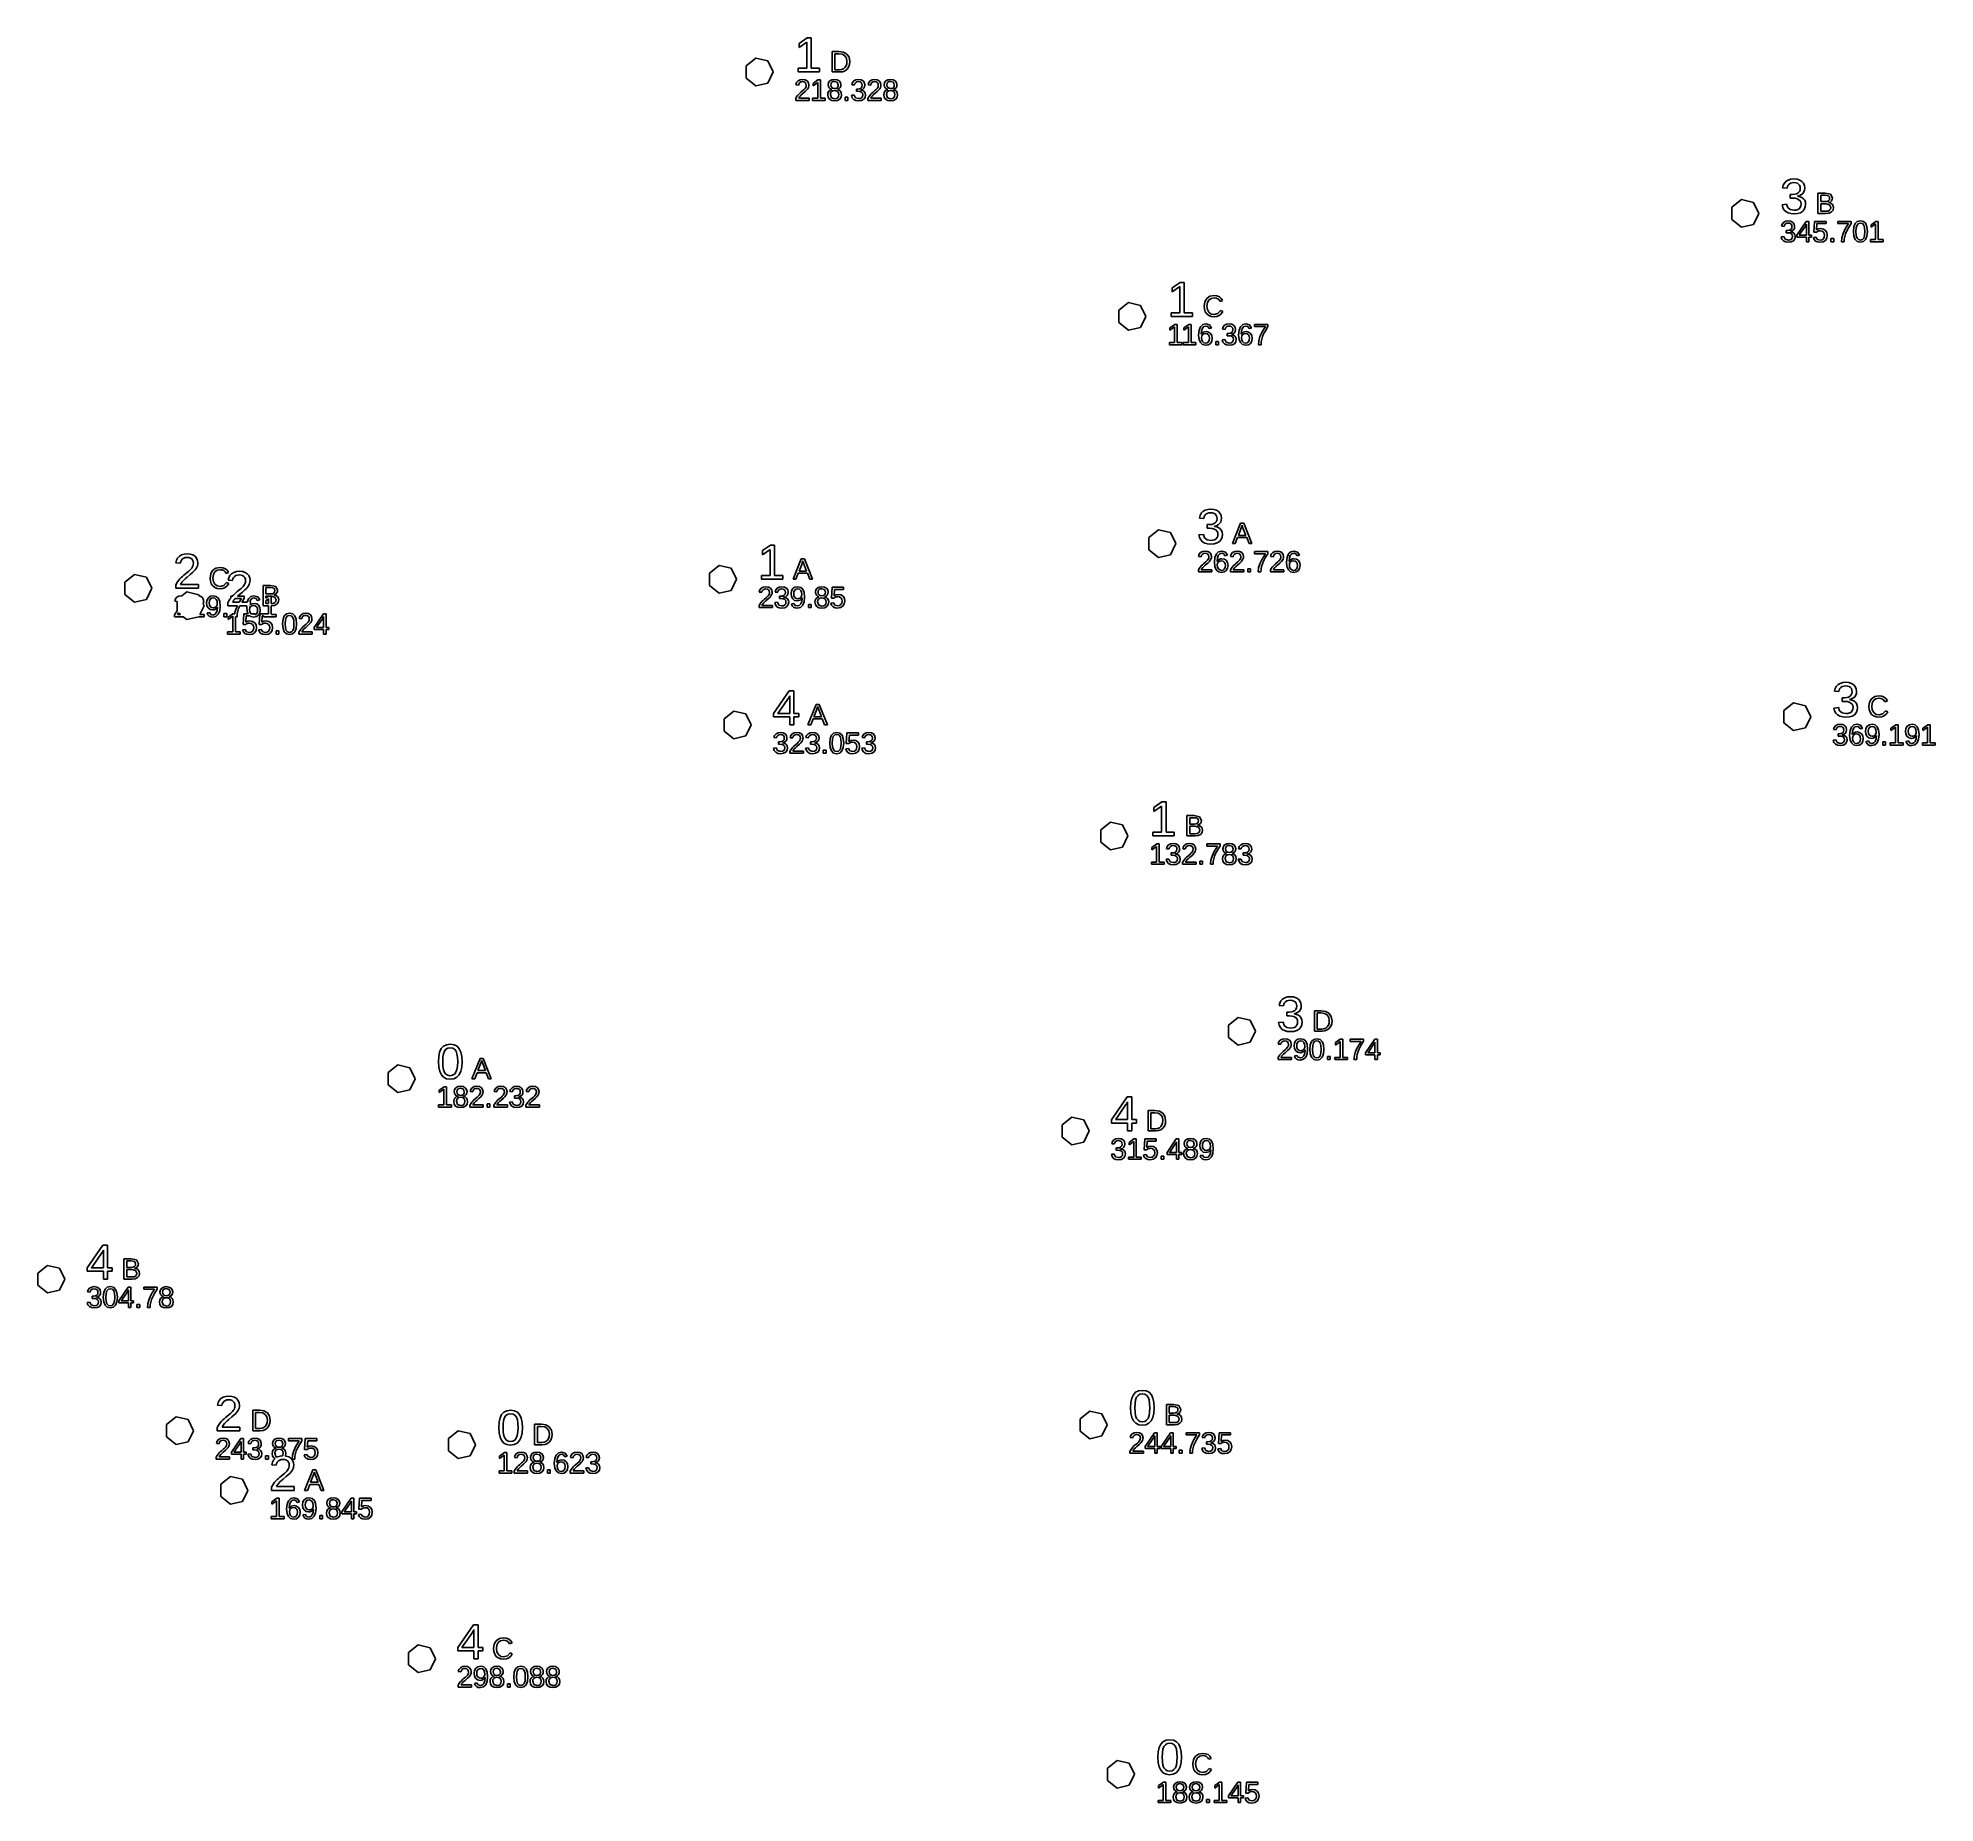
# Model space of a CAD drawing. Header units: metres. Extents: x 9 to 277, y -2 to 247.
import ezdxf

# ---------------------------------------------------------------- set-up
doc = ezdxf.new("R2010")
doc.units = ezdxf.units.M

msp = doc.modelspace()

# ---------------------------------------------------------------- linework, layer by layer
for p, q in [((117.533, 247.044), (116.399, 246.279)), ((116.399, 245.7), (117.482, 246.459)), ((116.399, 246.279), (116.399, 245.7)), ((117.482, 246.459), (117.482, 242.765)), ((118.099, 247.044), (117.533, 247.044)), ((118.099, 242.765), (118.099, 247.044)), ((110.272, 244.193), (108.915, 243.111)), ((111.964, 243.807), (110.272, 244.193)), ((112.717, 242.244), (111.964, 243.807)), ((122.007, 245.124), (121.059, 245.124)), ((121.059, 245.124), (121.059, 242.244)), ((121.447, 242.555), (121.447, 244.813)), ((121.447, 244.813), (121.998, 244.813)), ((121.998, 244.813), (122.487, 244.742)), ((122.652, 245.032), (122.007, 245.124)), ((122.487, 244.742), (122.844, 244.531)), ((123.13, 244.757), (122.652, 245.032)), ((122.844, 244.531), (123.063, 244.186)), ((123.063, 244.186), (123.136, 243.714)), ((123.136, 243.714), (123.104, 243.38)), ((123.427, 244.312), (123.13, 244.757)), ((123.526, 243.714), (123.427, 244.312)), ((123.483, 243.296), (123.526, 243.714)), ((108.915, 243.111), (108.915, 241.376)), ((108.915, 241.376), (110.272, 240.294)), ((111.964, 240.68), (112.717, 242.244)), ((116.232, 240.985), (116.035, 240.747)), ((116.518, 241.137), (116.232, 240.985)), ((117.482, 242.765), (116.259, 242.765)), ((116.259, 242.765), (116.259, 242.244)), ((116.259, 242.244), (119.267, 242.244)), ((116.874, 241.188), (116.518, 241.137)), ((117.255, 241.136), (116.874, 241.188)), ((117.536, 240.981), (117.255, 241.136)), ((117.71, 240.73), (117.536, 240.981)), ((119.267, 242.765), (118.099, 242.765)), ((119.05, 241.124), (118.373, 240.637)), ((119.387, 241.124), (119.05, 241.124)), ((119.267, 242.244), (119.267, 242.765)), ((119.387, 238.555), (119.387, 241.124)), ((120.727, 240.982), (120.544, 240.744)), ((121.012, 241.136), (120.727, 240.982)), ((121.382, 241.188), (121.012, 241.136)), ((121.059, 242.244), (122.131, 242.244)), ((121.758, 241.137), (121.382, 241.188)), ((122.086, 242.555), (121.447, 242.555)), ((122.046, 240.986), (121.758, 241.137)), ((122.229, 240.749), (122.046, 240.986)), ((122.382, 242.589), (122.086, 242.555)), ((122.131, 242.244), (122.522, 242.288)), ((122.64, 242.694), (122.382, 242.589)), ((122.522, 242.288), (122.863, 242.422)), ((122.852, 242.863), (122.64, 242.694)), ((123.008, 243.095), (122.852, 242.863)), ((122.863, 242.422), (123.144, 242.639)), ((123.104, 243.38), (123.008, 243.095)), ((123.144, 242.639), (123.353, 242.934)), ((123.353, 242.934), (123.483, 243.296)), ((124.121, 240.991), (123.924, 240.755)), ((124.407, 241.138), (124.121, 240.991)), ((124.764, 241.188), (124.407, 241.138)), ((125.145, 241.136), (124.764, 241.188)), ((125.43, 240.98), (125.145, 241.136)), ((125.609, 240.732), (125.43, 240.98)), ((126.4, 240.985), (126.203, 240.747)), ((126.686, 241.137), (126.4, 240.985)), ((127.042, 241.188), (126.686, 241.137)), ((127.423, 241.136), (127.042, 241.188)), ((127.704, 240.981), (127.423, 241.136)), ((127.878, 240.73), (127.704, 240.981)), ((128.635, 240.982), (128.453, 240.744)), ((128.921, 241.136), (128.635, 240.982)), ((129.29, 241.188), (128.921, 241.136)), ((129.666, 241.137), (129.29, 241.188)), ((129.954, 240.986), (129.666, 241.137)), ((130.137, 240.749), (129.954, 240.986)), ((110.272, 240.294), (111.964, 240.68)), ((116.039, 238.728), (115.925, 238.502)), ((115.925, 238.502), (115.925, 238.244)), ((115.925, 238.244), (117.813, 238.244)), ((116.035, 240.747), (115.942, 240.439)), ((115.942, 240.439), (116.316, 240.404)), ((116.176, 238.927), (116.039, 238.728)), ((116.329, 239.103), (116.176, 238.927)), ((116.316, 240.404), (116.373, 240.607)), ((116.327, 238.555), (116.407, 238.702)), ((117.813, 238.555), (116.327, 238.555)), ((116.488, 239.261), (116.329, 239.103)), ((116.373, 240.607), (116.492, 240.76)), ((116.407, 238.702), (116.525, 238.855)), ((116.651, 239.405), (116.488, 239.261)), ((116.492, 240.76), (116.663, 240.855)), ((116.525, 238.855), (116.686, 239.02)), ((116.966, 239.666), (116.651, 239.405)), ((116.663, 240.855), (116.874, 240.887)), ((116.686, 239.02), (116.895, 239.204)), ((116.874, 240.887), (117.091, 240.853)), ((116.895, 239.204), (117.249, 239.509)), ((117.103, 239.794), (116.966, 239.666)), ((117.091, 240.853), (117.255, 240.754)), ((117.22, 239.925), (117.103, 239.794)), ((117.312, 240.062), (117.22, 239.925)), ((117.249, 239.509), (117.466, 239.722)), ((117.255, 240.754), (117.358, 240.594)), ((117.372, 240.212), (117.312, 240.062)), ((117.358, 240.594), (117.392, 240.38)), ((117.392, 240.38), (117.372, 240.212)), ((117.466, 239.722), (117.598, 239.889)), ((117.598, 239.889), (117.692, 240.056)), ((117.692, 240.056), (117.749, 240.223)), ((117.768, 240.392), (117.71, 240.73)), ((117.749, 240.223), (117.768, 240.392)), ((117.813, 238.244), (117.813, 238.555)), ((119.019, 238.555), (118.29, 238.555)), ((118.29, 238.555), (118.29, 238.244)), ((118.29, 238.244), (120.083, 238.244)), ((118.373, 240.292), (119.019, 240.775)), ((118.373, 240.637), (118.373, 240.292)), ((119.019, 240.775), (119.019, 238.555)), ((120.083, 238.555), (119.387, 238.555)), ((120.083, 238.244), (120.083, 238.555)), ((120.456, 239.304), (120.417, 239.039)), ((120.417, 239.039), (120.481, 238.674)), ((120.576, 239.523), (120.456, 239.304)), ((120.481, 238.674), (120.675, 238.403)), ((120.544, 240.744), (120.484, 240.445)), ((120.484, 240.445), (120.517, 240.212)), ((120.517, 240.212), (120.618, 240.011)), ((120.758, 239.681), (120.576, 239.523)), ((120.618, 240.011), (120.777, 239.858)), ((120.675, 238.403), (120.982, 238.235)), ((120.985, 239.762), (120.758, 239.681)), ((120.777, 239.858), (120.985, 239.77)), ((120.795, 239.068), (120.833, 239.303)), ((120.944, 238.607), (120.795, 239.068)), ((120.833, 239.303), (120.95, 239.483)), ((120.858, 240.421), (120.891, 240.637)), ((120.892, 240.2), (120.858, 240.421)), ((120.891, 240.637), (120.992, 240.792)), ((120.996, 240.039), (120.892, 240.2)), ((121.394, 238.454), (120.944, 238.607)), ((120.95, 239.483), (121.136, 239.596)), ((120.985, 239.77), (120.985, 239.762)), ((120.992, 240.792), (121.156, 240.885)), ((121.162, 239.94), (120.996, 240.039)), ((121.136, 239.596), (121.382, 239.634)), ((121.156, 240.885), (121.382, 240.916)), ((121.386, 239.908), (121.162, 239.94)), ((121.382, 240.916), (121.778, 240.792)), ((121.382, 239.634), (121.634, 239.598)), ((121.611, 239.938), (121.386, 239.908)), ((121.653, 238.491), (121.394, 238.454)), ((121.776, 240.029), (121.611, 239.938)), ((121.634, 239.598), (121.823, 239.493)), ((121.836, 238.603), (121.653, 238.491)), ((121.876, 240.187), (121.776, 240.029)), ((121.778, 240.792), (121.91, 240.421)), ((121.784, 239.774), (121.994, 239.855)), ((121.784, 239.766), (121.784, 239.774)), ((122.026, 239.683), (121.784, 239.766)), ((121.804, 238.236), (122.11, 238.407)), ((121.823, 239.493), (121.941, 239.319)), ((121.944, 238.796), (121.836, 238.603)), ((121.91, 240.421), (121.876, 240.187)), ((121.941, 239.319), (121.981, 239.077)), ((121.981, 239.077), (121.944, 238.796)), ((121.994, 239.855), (122.154, 240.006)), ((122.209, 239.526), (122.026, 239.683)), ((122.11, 238.407), (122.298, 238.68)), ((122.154, 240.006), (122.256, 240.207)), ((122.323, 239.308), (122.209, 239.526)), ((122.29, 240.441), (122.229, 240.749)), ((122.256, 240.207), (122.29, 240.441)), ((122.298, 238.68), (122.361, 239.043)), ((122.361, 239.043), (122.323, 239.308)), ((123.271, 238.692), (122.875, 238.692)), ((122.875, 238.692), (122.875, 238.244)), ((122.875, 238.244), (123.271, 238.244)), ((123.271, 238.244), (123.271, 238.692)), ((124.161, 238.991), (123.783, 238.956)), ((123.783, 238.956), (123.884, 238.619)), ((123.924, 240.755), (123.831, 240.442)), ((123.831, 240.442), (124.199, 240.414)), ((123.884, 238.619), (124.089, 238.376)), ((124.089, 238.376), (124.391, 238.229)), ((124.353, 238.61), (124.161, 238.991)), ((124.199, 240.414), (124.254, 240.613)), ((124.254, 240.613), (124.371, 240.763)), ((124.78, 238.483), (124.353, 238.61)), ((124.371, 240.763), (124.543, 240.856)), ((124.664, 239.844), (124.466, 239.844)), ((124.466, 239.844), (124.466, 239.527)), ((124.466, 239.527), (124.672, 239.527)), ((124.543, 240.856), (124.76, 240.887)), ((124.93, 239.878), (124.664, 239.844)), ((124.672, 239.527), (124.97, 239.494)), ((124.76, 240.887), (124.992, 240.851)), ((125.025, 238.517), (124.78, 238.483)), ((125.127, 239.982), (124.93, 239.878)), ((124.97, 239.494), (125.188, 239.395)), ((124.992, 240.851), (125.158, 240.746)), ((125.21, 238.62), (125.025, 238.517)), ((125.071, 239.698), (125.328, 239.789)), ((125.071, 239.69), (125.071, 239.698)), ((125.356, 239.618), (125.071, 239.69)), ((125.251, 240.146), (125.127, 239.982)), ((125.158, 240.746), (125.259, 240.58)), ((125.188, 239.395), (125.323, 239.237)), ((125.192, 238.234), (125.496, 238.398)), ((125.328, 238.79), (125.21, 238.62)), ((125.292, 240.364), (125.251, 240.146)), ((125.259, 240.58), (125.292, 240.364)), ((125.323, 239.237), (125.367, 239.028)), ((125.328, 239.789), (125.515, 239.939)), ((125.367, 239.028), (125.328, 238.79)), ((125.569, 239.473), (125.356, 239.618)), ((125.496, 238.398), (125.685, 238.662)), ((125.515, 239.939), (125.63, 240.143)), ((125.703, 239.267), (125.569, 239.473)), ((125.668, 240.402), (125.609, 240.732)), ((125.63, 240.143), (125.668, 240.402)), ((125.685, 238.662), (125.747, 239.016)), ((125.747, 239.016), (125.703, 239.267)), ((126.207, 238.728), (126.093, 238.502)), ((126.093, 238.502), (126.093, 238.244)), ((126.093, 238.244), (127.981, 238.244)), ((126.203, 240.747), (126.11, 240.439)), ((126.11, 240.439), (126.484, 240.404)), ((126.344, 238.927), (126.207, 238.728)), ((126.497, 239.103), (126.344, 238.927)), ((126.484, 240.404), (126.541, 240.607)), ((126.495, 238.555), (126.575, 238.702)), ((127.981, 238.555), (126.495, 238.555)), ((126.656, 239.261), (126.497, 239.103)), ((126.541, 240.607), (126.66, 240.76)), ((126.575, 238.702), (126.693, 238.855)), ((126.819, 239.405), (126.656, 239.261)), ((126.66, 240.76), (126.831, 240.855)), ((126.693, 238.855), (126.854, 239.02)), ((127.134, 239.666), (126.819, 239.405)), ((126.831, 240.855), (127.042, 240.887)), ((126.854, 239.02), (127.063, 239.204)), ((127.042, 240.887), (127.259, 240.853)), ((127.063, 239.204), (127.417, 239.509)), ((127.271, 239.794), (127.134, 239.666)), ((127.259, 240.853), (127.423, 240.754)), ((127.388, 239.925), (127.271, 239.794)), ((127.48, 240.062), (127.388, 239.925)), ((127.417, 239.509), (127.634, 239.722)), ((127.423, 240.754), (127.526, 240.594)), ((127.54, 240.212), (127.48, 240.062)), ((127.526, 240.594), (127.56, 240.38)), ((127.56, 240.38), (127.54, 240.212)), ((127.634, 239.722), (127.766, 239.889)), ((127.766, 239.889), (127.86, 240.056)), ((127.86, 240.056), (127.917, 240.223)), ((127.936, 240.392), (127.878, 240.73)), ((127.917, 240.223), (127.936, 240.392)), ((127.981, 238.244), (127.981, 238.555)), ((128.365, 239.304), (128.325, 239.039)), ((128.325, 239.039), (128.389, 238.674)), ((128.484, 239.523), (128.365, 239.304)), ((128.389, 238.674), (128.583, 238.403)), ((128.453, 240.744), (128.392, 240.445)), ((128.392, 240.445), (128.425, 240.212)), ((128.425, 240.212), (128.526, 240.011)), ((128.666, 239.681), (128.484, 239.523)), ((128.526, 240.011), (128.685, 239.858)), ((128.583, 238.403), (128.891, 238.235)), ((128.893, 239.762), (128.666, 239.681)), ((128.685, 239.858), (128.893, 239.77)), ((128.703, 239.068), (128.742, 239.303)), ((128.853, 238.607), (128.703, 239.068)), ((128.742, 239.303), (128.858, 239.483)), ((128.766, 240.421), (128.799, 240.637)), ((128.8, 240.2), (128.766, 240.421)), ((128.799, 240.637), (128.9, 240.792)), ((128.904, 240.039), (128.8, 240.2)), ((129.302, 238.454), (128.853, 238.607)), ((128.858, 239.483), (129.044, 239.596)), ((128.893, 239.77), (128.893, 239.762)), ((128.9, 240.792), (129.064, 240.885)), ((129.07, 239.94), (128.904, 240.039)), ((129.044, 239.596), (129.29, 239.634)), ((129.064, 240.885), (129.29, 240.916)), ((129.294, 239.908), (129.07, 239.94)), ((129.29, 240.916), (129.686, 240.792)), ((129.29, 239.634), (129.542, 239.598)), ((129.519, 239.938), (129.294, 239.908)), ((129.561, 238.491), (129.302, 238.454)), ((129.684, 240.029), (129.519, 239.938)), ((129.542, 239.598), (129.731, 239.493)), ((129.744, 238.603), (129.561, 238.491)), ((129.784, 240.187), (129.684, 240.029)), ((129.686, 240.792), (129.818, 240.421)), ((129.692, 239.774), (129.902, 239.855)), ((129.692, 239.766), (129.692, 239.774)), ((129.935, 239.683), (129.692, 239.766)), ((129.712, 238.236), (130.018, 238.407)), ((129.731, 239.493), (129.849, 239.319)), ((129.853, 238.796), (129.744, 238.603)), ((129.818, 240.421), (129.784, 240.187)), ((129.849, 239.319), (129.889, 239.077)), ((129.889, 239.077), (129.853, 238.796)), ((129.902, 239.855), (130.062, 240.006)), ((130.117, 239.526), (129.935, 239.683)), ((130.018, 238.407), (130.206, 238.68)), ((130.062, 240.006), (130.164, 240.207)), ((130.231, 239.308), (130.117, 239.526)), ((130.198, 240.441), (130.137, 240.749)), ((130.164, 240.207), (130.198, 240.441)), ((130.206, 238.68), (130.269, 239.043)), ((130.269, 239.043), (130.231, 239.308)), ((120.982, 238.235), (121.39, 238.18)), ((121.39, 238.18), (121.804, 238.236)), ((124.391, 238.229), (124.78, 238.18)), ((124.78, 238.18), (125.192, 238.234)), ((128.891, 238.235), (129.298, 238.18)), ((129.298, 238.18), (129.712, 238.236)), ((255.251, 226.268), (255.166, 225.904)), ((255.166, 225.904), (255.783, 225.856)), ((255.415, 226.574), (255.251, 226.268)), ((255.658, 226.823), (255.415, 226.574)), ((255.967, 227.007), (255.658, 226.823)), ((255.783, 225.856), (255.834, 226.089)), ((255.834, 226.089), (255.932, 226.285)), ((255.932, 226.285), (256.077, 226.442)), ((256.329, 227.117), (255.967, 227.007)), ((256.077, 226.442), (256.263, 226.558)), ((256.579, 224.978), (256.242, 224.978)), ((256.242, 224.978), (256.242, 224.447)), ((256.263, 226.558), (256.484, 226.627)), ((256.746, 227.154), (256.329, 227.117)), ((256.484, 226.627), (256.74, 226.65)), ((256.893, 225.003), (256.579, 224.978)), ((256.74, 226.65), (257.015, 226.625)), ((257.194, 227.117), (256.746, 227.154)), ((257.156, 225.076), (256.893, 225.003)), ((257.015, 226.625), (257.242, 226.55)), ((257.368, 225.199), (257.156, 225.076)), ((257.571, 227.004), (257.194, 227.117)), ((257.242, 226.55), (257.419, 226.425)), ((257.523, 225.366), (257.368, 225.199)), ((257.419, 226.425), (257.546, 226.257)), ((257.617, 225.57), (257.523, 225.366)), ((257.546, 226.257), (257.622, 226.053)), ((257.57, 224.822), (257.821, 224.953)), ((257.875, 226.816), (257.571, 227.004)), ((257.648, 225.812), (257.617, 225.57)), ((257.622, 226.053), (257.648, 225.812)), ((257.821, 224.953), (258.019, 225.125)), ((258.099, 226.562), (257.875, 226.816)), ((258.019, 225.125), (258.163, 225.337)), ((258.233, 226.249), (258.099, 226.562)), ((258.163, 225.337), (258.249, 225.588)), ((258.278, 225.877), (258.233, 226.249)), ((258.249, 225.588), (258.278, 225.877)), ((261.186, 225.17), (260.154, 225.17)), ((260.154, 225.17), (260.154, 222.29)), ((260.542, 223.954), (260.542, 224.859)), ((260.542, 224.859), (261.186, 224.859)), ((261.935, 224.997), (261.186, 225.17)), ((261.186, 224.859), (261.447, 224.834)), ((262.185, 224.476), (261.935, 224.997)), ((249.371, 224.24), (248.014, 223.158)), ((248.014, 223.158), (248.014, 221.422)), ((251.063, 223.854), (249.371, 224.24)), ((251.816, 222.29), (251.063, 223.854)), ((251.063, 220.726), (251.816, 222.29)), ((255.716, 223.585), (255.083, 223.527)), ((255.083, 223.527), (255.177, 223.133)), ((255.177, 223.133), (255.35, 222.808)), ((255.35, 222.808), (255.602, 222.554)), ((255.602, 222.554), (255.927, 222.372)), ((255.888, 223.112), (255.716, 223.585)), ((256.241, 222.829), (255.888, 223.112)), ((255.927, 222.372), (256.317, 222.263)), ((256.773, 222.734), (256.241, 222.829)), ((256.242, 224.447), (256.593, 224.447)), ((256.317, 222.263), (256.773, 222.226)), ((256.593, 224.447), (256.945, 224.423)), ((257.062, 222.759), (256.773, 222.734)), ((256.773, 222.226), (257.258, 222.266)), ((256.945, 224.423), (257.238, 224.351)), ((257.307, 222.834), (257.062, 222.759)), ((257.238, 224.351), (257.471, 224.23)), ((257.258, 222.266), (257.663, 222.387)), ((257.267, 224.733), (257.57, 224.822)), ((257.267, 224.72), (257.267, 224.733)), ((257.601, 224.655), (257.267, 224.72)), ((257.508, 222.959), (257.307, 222.834)), ((257.471, 224.23), (257.64, 224.067)), ((257.656, 223.133), (257.508, 222.959)), ((257.882, 224.535), (257.601, 224.655)), ((257.64, 224.067), (257.741, 223.866)), ((257.745, 223.356), (257.656, 223.133)), ((257.663, 222.387), (257.987, 222.587)), ((257.741, 223.866), (257.775, 223.627)), ((257.775, 223.627), (257.745, 223.356)), ((258.11, 224.362), (257.882, 224.535)), ((257.987, 222.587), (258.223, 222.861)), ((258.278, 224.145), (258.11, 224.362)), ((258.223, 222.861), (258.365, 223.2)), ((258.378, 223.893), (258.278, 224.145)), ((258.365, 223.2), (258.412, 223.606)), ((258.412, 223.606), (258.378, 223.893)), ((260.154, 222.29), (261.306, 222.29)), ((261.186, 223.954), (260.542, 223.954)), ((260.542, 222.601), (260.542, 223.651)), ((260.542, 223.651), (261.256, 223.651)), ((261.286, 222.601), (260.542, 222.601)), ((261.453, 223.983), (261.186, 223.954)), ((261.256, 223.651), (261.782, 223.522)), ((261.589, 222.635), (261.286, 222.601)), ((261.306, 222.29), (261.744, 222.344)), ((261.447, 224.834), (261.638, 224.759)), ((261.643, 224.07), (261.453, 223.983)), ((261.797, 222.735), (261.589, 222.635)), ((261.638, 224.759), (261.756, 224.627)), ((261.757, 224.218), (261.643, 224.07)), ((261.646, 223.818), (261.874, 223.905)), ((261.945, 223.74), (261.646, 223.818)), ((261.744, 222.344), (262.074, 222.505)), ((261.756, 224.627), (261.795, 224.429)), ((261.795, 224.429), (261.757, 224.218)), ((261.782, 223.522), (261.958, 223.136)), ((261.918, 222.903), (261.797, 222.735)), ((261.874, 223.905), (262.044, 224.049)), ((261.958, 223.136), (261.918, 222.903)), ((262.167, 223.586), (261.945, 223.74)), ((262.044, 224.049), (262.15, 224.242)), ((262.074, 222.505), (262.281, 222.763)), ((262.15, 224.242), (262.185, 224.476)), ((262.304, 223.371), (262.167, 223.586)), ((262.281, 222.763), (262.35, 223.106)), ((262.35, 223.106), (262.304, 223.371)), ((248.014, 221.422), (249.371, 220.34)), ((249.371, 220.34), (251.063, 220.726)), ((255.114, 220.801), (255.022, 220.488)), ((255.022, 220.488), (255.39, 220.46)), ((255.312, 221.037), (255.114, 220.801)), ((255.598, 221.185), (255.312, 221.037)), ((255.39, 220.46), (255.445, 220.66)), ((255.445, 220.66), (255.562, 220.809)), ((255.562, 220.809), (255.734, 220.902)), ((255.955, 221.234), (255.598, 221.185)), ((255.855, 219.89), (255.657, 219.89)), ((255.657, 219.89), (255.657, 219.573)), ((255.657, 219.573), (255.863, 219.573)), ((255.734, 220.902), (255.951, 220.933)), ((256.12, 219.925), (255.855, 219.89)), ((255.863, 219.573), (256.16, 219.54)), ((255.951, 220.933), (256.182, 220.898)), ((256.336, 221.182), (255.955, 221.234)), ((256.318, 220.028), (256.12, 219.925)), ((256.16, 219.54), (256.379, 219.441)), ((256.182, 220.898), (256.349, 220.792)), ((256.262, 219.744), (256.518, 219.836)), ((256.262, 219.736), (256.262, 219.744)), ((256.546, 219.664), (256.262, 219.736)), ((256.442, 220.193), (256.318, 220.028)), ((256.621, 221.026), (256.336, 221.182)), ((256.349, 220.792), (256.449, 220.627)), ((256.483, 220.41), (256.442, 220.193)), ((256.449, 220.627), (256.483, 220.41)), ((256.518, 219.836), (256.706, 219.985)), ((256.76, 219.519), (256.546, 219.664)), ((256.799, 220.778), (256.621, 221.026)), ((256.706, 219.985), (256.821, 220.19)), ((256.893, 219.314), (256.76, 219.519)), ((256.859, 220.448), (256.799, 220.778)), ((256.821, 220.19), (256.859, 220.448)), ((258.476, 221.17), (257.171, 219.246)), ((257.65, 219.44), (258.377, 220.517)), ((258.377, 220.517), (258.409, 220.57)), ((258.409, 220.57), (258.495, 220.725)), ((258.858, 221.17), (258.476, 221.17)), ((258.495, 220.725), (258.512, 220.758)), ((258.512, 220.758), (258.512, 219.25)), ((258.858, 219.25), (258.858, 221.17)), ((259.679, 221.17), (259.584, 219.641)), ((259.584, 219.641), (259.942, 219.641)), ((261.299, 221.17), (259.679, 221.17)), ((259.942, 219.641), (260.069, 219.737)), ((259.958, 219.963), (260.012, 220.859)), ((260.223, 220.1), (259.958, 219.963)), ((260.012, 220.859), (261.299, 220.859)), ((260.069, 219.737), (260.196, 219.8)), ((260.196, 219.8), (260.328, 219.835)), ((260.546, 220.146), (260.223, 220.1)), ((260.328, 219.835), (260.47, 219.847)), ((260.47, 219.847), (260.723, 219.804)), ((260.924, 220.082), (260.546, 220.146)), ((260.723, 219.804), (260.918, 219.673)), ((260.918, 219.673), (261.044, 219.473)), ((261.215, 219.891), (260.924, 220.082)), ((261.403, 219.598), (261.215, 219.891)), ((261.299, 220.859), (261.299, 221.17)), ((261.465, 219.227), (261.403, 219.598)), ((264.82, 221.17), (262.936, 221.17)), ((262.936, 221.17), (262.936, 220.859)), ((262.936, 220.859), (264.467, 220.859)), ((264.003, 220.109), (263.693, 219.452)), ((264.467, 220.859), (264.003, 220.109)), ((264.047, 219.436), (264.204, 219.815)), ((264.204, 219.815), (264.448, 220.271)), ((264.448, 220.271), (264.82, 220.873)), ((264.82, 220.873), (264.82, 221.17)), ((265.206, 220.389), (265.146, 219.73)), ((265.146, 219.73), (265.207, 219.082)), ((265.385, 220.858), (265.206, 220.389)), ((265.694, 221.14), (265.385, 220.858)), ((265.515, 219.73), (265.551, 220.283)), ((265.552, 219.189), (265.515, 219.73)), ((265.551, 220.283), (265.661, 220.655)), ((265.661, 220.655), (265.855, 220.867)), ((266.143, 221.234), (265.694, 221.14)), ((265.855, 220.867), (266.143, 220.937)), ((266.581, 221.139), (266.143, 221.234)), ((266.143, 220.937), (266.423, 220.866)), ((266.423, 220.866), (266.611, 220.651)), ((266.886, 220.854), (266.581, 221.139)), ((266.611, 220.651), (266.718, 220.278)), ((266.754, 219.73), (266.716, 219.196)), ((266.718, 220.278), (266.754, 219.73)), ((267.066, 220.384), (266.886, 220.854)), ((267.063, 219.085), (267.126, 219.73)), ((267.126, 219.73), (267.066, 220.384)), ((268.317, 221.17), (267.64, 220.683)), ((267.64, 220.338), (268.286, 220.821)), ((267.64, 220.683), (267.64, 220.338)), ((268.286, 220.821), (268.286, 218.601)), ((268.654, 221.17), (268.317, 221.17)), ((268.654, 218.601), (268.654, 221.17)), ((255.352, 219.037), (254.974, 219.002)), ((254.974, 219.002), (255.075, 218.665)), ((255.075, 218.665), (255.28, 218.422)), ((255.28, 218.422), (255.582, 218.275)), ((255.543, 218.656), (255.352, 219.037)), ((255.971, 218.529), (255.543, 218.656)), ((255.582, 218.275), (255.971, 218.226)), ((256.215, 218.563), (255.971, 218.529)), ((255.971, 218.226), (256.382, 218.281)), ((256.401, 218.666), (256.215, 218.563)), ((256.379, 219.441), (256.513, 219.283)), ((256.382, 218.281), (256.687, 218.444)), ((256.519, 218.837), (256.401, 218.666)), ((256.513, 219.283), (256.558, 219.074)), ((256.558, 219.074), (256.519, 218.837)), ((256.687, 218.444), (256.875, 218.708)), ((256.875, 218.708), (256.938, 219.062)), ((256.938, 219.062), (256.893, 219.314)), ((257.171, 219.246), (257.171, 218.962)), ((257.171, 218.962), (258.512, 218.962)), ((257.509, 219.25), (257.541, 219.29)), ((258.512, 219.25), (257.509, 219.25)), ((257.541, 219.29), (257.65, 219.44)), ((258.512, 218.962), (258.512, 218.29)), ((258.512, 218.29), (258.858, 218.29)), ((259.26, 219.25), (258.858, 219.25)), ((258.858, 218.962), (259.26, 218.962)), ((258.858, 218.29), (258.858, 218.962)), ((259.26, 218.962), (259.26, 219.25)), ((259.87, 218.95), (259.501, 218.907)), ((259.501, 218.907), (259.611, 218.615)), ((259.611, 218.615), (259.81, 218.401)), ((259.81, 218.401), (260.094, 218.27)), ((260.076, 218.631), (259.87, 218.95)), ((260.461, 218.525), (260.076, 218.631)), ((260.094, 218.27), (260.454, 218.226)), ((260.454, 218.226), (260.878, 218.293)), ((260.722, 218.571), (260.461, 218.525)), ((260.919, 218.71), (260.722, 218.571)), ((260.878, 218.293), (261.197, 218.493)), ((261.044, 218.93), (260.919, 218.71)), ((261.044, 219.473), (261.085, 219.219)), ((261.085, 219.219), (261.044, 218.93)), ((261.197, 218.493), (261.398, 218.811)), ((261.398, 218.811), (261.465, 219.227)), ((262.37, 218.738), (261.974, 218.738)), ((261.974, 218.738), (261.974, 218.29)), ((261.974, 218.29), (262.37, 218.29)), ((262.37, 218.29), (262.37, 218.738)), ((263.52, 218.857), (263.462, 218.29)), ((263.462, 218.29), (263.844, 218.29)), ((263.693, 219.452), (263.52, 218.857)), ((263.844, 218.29), (263.867, 218.682)), ((263.867, 218.682), (263.934, 219.061)), ((263.934, 219.061), (264.047, 219.436)), ((265.207, 219.082), (265.392, 218.61)), ((265.392, 218.61), (265.7, 218.322)), ((265.663, 218.815), (265.552, 219.189)), ((265.855, 218.598), (265.663, 218.815)), ((265.7, 218.322), (266.131, 218.226)), ((266.134, 218.525), (265.855, 218.598)), ((266.131, 218.226), (266.562, 218.323)), ((266.412, 218.599), (266.134, 218.525)), ((266.604, 218.821), (266.412, 218.599)), ((266.562, 218.323), (266.874, 218.612)), ((266.716, 219.196), (266.604, 218.821)), ((266.874, 218.612), (267.063, 219.085)), ((268.286, 218.601), (267.557, 218.601)), ((267.557, 218.601), (267.557, 218.29)), ((267.557, 218.29), (269.35, 218.29)), ((269.35, 218.601), (268.654, 218.601)), ((269.35, 218.29), (269.35, 218.601)), ((170.139, 212.565), (169.005, 211.8)), ((169.005, 211.221), (170.088, 211.98)), ((169.005, 211.8), (169.005, 211.221)), ((170.088, 211.98), (170.088, 208.286)), ((170.705, 212.565), (170.139, 212.565)), ((170.705, 208.286), (170.705, 212.565)), ((162.878, 209.715), (161.521, 208.633)), ((164.57, 209.329), (162.878, 209.715)), ((165.323, 207.765), (164.57, 209.329)), ((173.627, 209.841), (173.535, 209.217)), ((173.535, 209.217), (173.576, 208.782)), ((173.905, 210.313), (173.627, 209.841)), ((174.346, 210.61), (173.905, 210.313)), ((173.929, 209.217), (173.995, 209.706)), ((173.998, 208.73), (173.929, 209.217)), ((173.995, 209.706), (174.193, 210.078)), ((174.193, 210.078), (174.511, 210.314)), ((174.93, 210.709), (174.346, 210.61)), ((174.511, 210.314), (174.934, 210.392)), ((175.35, 210.665), (174.93, 210.709)), ((174.934, 210.392), (175.217, 210.359)), ((175.217, 210.359), (175.458, 210.259)), ((175.695, 210.53), (175.35, 210.665)), ((175.458, 210.259), (175.649, 210.098)), ((175.649, 210.098), (175.779, 209.877)), ((175.961, 210.308), (175.695, 210.53)), ((175.779, 209.877), (176.146, 209.999)), ((176.146, 209.999), (175.961, 210.308)), ((161.521, 208.633), (161.521, 206.898)), ((161.521, 206.898), (162.878, 205.815)), ((162.878, 205.815), (164.57, 206.202)), ((164.57, 206.202), (165.323, 207.765)), ((169.396, 206.645), (168.719, 206.158)), ((168.719, 205.813), (169.365, 206.296)), ((168.719, 206.158), (168.719, 205.813)), ((170.088, 208.286), (168.865, 208.286)), ((168.865, 208.286), (168.865, 207.765)), ((168.865, 207.765), (171.873, 207.765)), ((169.365, 206.296), (169.365, 204.076)), ((169.733, 206.645), (169.396, 206.645)), ((169.733, 204.076), (169.733, 206.645)), ((171.355, 206.645), (170.678, 206.158)), ((170.678, 205.813), (171.324, 206.296)), ((170.678, 206.158), (170.678, 205.813)), ((171.873, 208.286), (170.705, 208.286)), ((171.324, 206.296), (171.324, 204.076)), ((171.692, 206.645), (171.355, 206.645)), ((171.692, 204.076), (171.692, 206.645)), ((171.873, 207.765), (171.873, 208.286)), ((173.017, 206.302), (172.818, 205.808)), ((173.338, 206.608), (173.017, 206.302)), ((173.286, 206.112), (173.491, 206.337)), ((173.772, 206.709), (173.338, 206.608)), ((173.491, 206.337), (173.767, 206.412)), ((173.576, 208.782), (173.7, 208.409)), ((173.7, 208.409), (173.903, 208.108)), ((173.767, 206.412), (174.064, 206.325)), ((174.297, 206.564), (173.772, 206.709)), ((173.903, 208.108), (174.182, 207.884)), ((174.204, 208.348), (173.998, 208.73)), ((174.064, 206.325), (174.235, 206.063)), ((174.182, 207.884), (174.528, 207.747)), ((174.528, 208.102), (174.204, 208.348)), ((174.235, 206.063), (174.585, 206.126)), ((174.585, 206.126), (174.297, 206.564)), ((174.95, 208.02), (174.528, 208.102)), ((174.528, 207.747), (174.932, 207.701)), ((174.932, 207.701), (175.329, 207.749)), ((175.477, 208.165), (174.95, 208.02)), ((175.329, 207.749), (175.675, 207.89)), ((175.855, 208.597), (175.477, 208.165)), ((175.675, 207.89), (175.959, 208.123)), ((176.172, 208.442), (175.855, 208.597)), ((175.959, 208.123), (176.172, 208.442)), ((176.229, 206.277), (176.136, 205.963)), ((176.426, 206.512), (176.229, 206.277)), ((176.712, 206.66), (176.426, 206.512)), ((176.504, 205.935), (176.559, 206.135)), ((176.559, 206.135), (176.676, 206.284)), ((176.676, 206.284), (176.848, 206.377)), ((177.069, 206.709), (176.712, 206.66)), ((176.848, 206.377), (177.065, 206.408)), ((177.065, 206.408), (177.297, 206.373)), ((177.45, 206.657), (177.069, 206.709)), ((177.297, 206.373), (177.463, 206.267)), ((177.735, 206.501), (177.45, 206.657)), ((177.463, 206.267), (177.564, 206.102)), ((177.914, 206.253), (177.735, 206.501)), ((177.973, 205.923), (177.914, 206.253)), ((178.665, 206.302), (178.466, 205.808)), ((178.986, 206.608), (178.665, 206.302)), ((178.934, 206.112), (179.14, 206.337)), ((179.42, 206.709), (178.986, 206.608)), ((179.14, 206.337), (179.415, 206.412)), ((179.415, 206.412), (179.713, 206.325)), ((179.946, 206.564), (179.42, 206.709)), ((179.713, 206.325), (179.883, 206.063)), ((179.883, 206.063), (180.233, 206.126)), ((180.233, 206.126), (179.946, 206.564)), ((182.546, 206.645), (180.662, 206.645)), ((180.662, 206.645), (180.662, 206.334)), ((180.662, 206.334), (182.193, 206.334)), ((182.193, 206.334), (181.728, 205.585)), ((182.174, 205.746), (182.546, 206.348)), ((182.546, 206.348), (182.546, 206.645)), ((169.365, 204.076), (168.636, 204.076)), ((168.636, 204.076), (168.636, 203.765)), ((168.636, 203.765), (170.429, 203.765)), ((170.429, 204.076), (169.733, 204.076)), ((170.429, 203.765), (170.429, 204.076)), ((171.324, 204.076), (170.595, 204.076)), ((170.595, 204.076), (170.595, 203.765)), ((170.595, 203.765), (172.388, 203.765)), ((172.388, 204.076), (171.692, 204.076)), ((172.388, 203.765), (172.388, 204.076)), ((172.818, 205.808), (172.752, 205.137)), ((172.752, 205.137), (172.815, 204.519)), ((172.815, 204.519), (173.007, 204.068)), ((173.007, 204.068), (173.318, 203.793)), ((173.116, 205.244), (173.158, 205.745)), ((173.235, 205.406), (173.116, 205.244)), ((173.152, 204.766), (173.191, 205.005)), ((173.192, 204.459), (173.152, 204.766)), ((173.158, 205.745), (173.286, 206.112)), ((173.191, 205.005), (173.308, 205.186)), ((173.314, 204.212), (173.192, 204.459)), ((173.395, 205.524), (173.235, 205.406)), ((173.308, 205.186), (173.489, 205.301)), ((173.499, 204.05), (173.314, 204.212)), ((173.318, 203.793), (173.743, 203.701)), ((173.588, 205.597), (173.395, 205.524)), ((173.489, 205.301), (173.719, 205.339)), ((173.731, 203.996), (173.499, 204.05)), ((173.807, 205.621), (173.588, 205.597)), ((173.719, 205.339), (173.959, 205.296)), ((173.964, 204.042), (173.731, 203.996)), ((173.743, 203.701), (174.127, 203.768)), ((174.16, 205.558), (173.807, 205.621)), ((173.959, 205.296), (174.14, 205.166)), ((174.142, 204.177), (173.964, 204.042)), ((174.127, 203.768), (174.419, 203.967)), ((174.14, 205.166), (174.254, 204.958)), ((174.254, 204.393), (174.142, 204.177)), ((174.432, 205.369), (174.16, 205.558)), ((174.254, 204.958), (174.292, 204.677)), ((174.292, 204.677), (174.254, 204.393)), ((174.419, 203.967), (174.602, 204.282)), ((174.606, 205.075), (174.432, 205.369)), ((174.602, 204.282), (174.664, 204.693)), ((174.664, 204.693), (174.606, 205.075)), ((175.576, 204.213), (175.18, 204.213)), ((175.18, 204.213), (175.18, 203.765)), ((175.18, 203.765), (175.576, 203.765)), ((175.576, 203.765), (175.576, 204.213)), ((176.466, 204.512), (176.088, 204.477)), ((176.088, 204.477), (176.189, 204.14)), ((176.136, 205.963), (176.504, 205.935)), ((176.189, 204.14), (176.394, 203.897)), ((176.394, 203.897), (176.696, 203.75)), ((176.658, 204.131), (176.466, 204.512)), ((177.085, 204.004), (176.658, 204.131)), ((176.696, 203.75), (177.085, 203.701)), ((176.969, 205.365), (176.771, 205.365)), ((176.771, 205.365), (176.771, 205.048)), ((176.771, 205.048), (176.977, 205.048)), ((177.235, 205.4), (176.969, 205.365)), ((176.977, 205.048), (177.275, 205.015)), ((177.33, 204.039), (177.085, 204.004)), ((177.085, 203.701), (177.497, 203.756)), ((177.432, 205.503), (177.235, 205.4)), ((177.275, 205.015), (177.493, 204.916)), ((177.515, 204.141), (177.33, 204.039)), ((177.376, 205.219), (177.633, 205.311)), ((177.376, 205.211), (177.376, 205.219)), ((177.661, 205.14), (177.376, 205.211)), ((177.556, 205.668), (177.432, 205.503)), ((177.493, 204.916), (177.628, 204.759)), ((177.497, 203.756), (177.801, 203.919)), ((177.633, 204.312), (177.515, 204.141)), ((177.597, 205.885), (177.556, 205.668)), ((177.564, 206.102), (177.597, 205.885)), ((177.628, 204.759), (177.672, 204.549)), ((177.633, 205.311), (177.82, 205.46)), ((177.672, 204.549), (177.633, 204.312)), ((177.874, 204.994), (177.661, 205.14)), ((177.801, 203.919), (177.99, 204.183)), ((177.82, 205.46), (177.935, 205.665)), ((178.008, 204.789), (177.874, 204.994)), ((177.935, 205.665), (177.973, 205.923)), ((177.99, 204.183), (178.052, 204.537)), ((178.052, 204.537), (178.008, 204.789)), ((178.466, 205.808), (178.4, 205.137)), ((178.4, 205.137), (178.464, 204.519)), ((178.464, 204.519), (178.655, 204.068)), ((178.655, 204.068), (178.967, 203.793)), ((178.764, 205.244), (178.807, 205.745)), ((178.883, 205.406), (178.764, 205.244)), ((178.8, 204.766), (178.839, 205.005)), ((178.841, 204.459), (178.8, 204.766)), ((178.807, 205.745), (178.934, 206.112)), ((178.839, 205.005), (178.956, 205.186)), ((178.962, 204.212), (178.841, 204.459)), ((179.043, 205.524), (178.883, 205.406)), ((178.956, 205.186), (179.137, 205.301)), ((179.148, 204.05), (178.962, 204.212)), ((178.967, 203.793), (179.391, 203.701)), ((179.236, 205.597), (179.043, 205.524)), ((179.137, 205.301), (179.367, 205.339)), ((179.379, 203.996), (179.148, 204.05)), ((179.455, 205.621), (179.236, 205.597)), ((179.367, 205.339), (179.607, 205.296)), ((179.613, 204.042), (179.379, 203.996)), ((179.391, 203.701), (179.776, 203.768)), ((179.808, 205.558), (179.455, 205.621)), ((179.607, 205.296), (179.788, 205.166)), ((179.79, 204.177), (179.613, 204.042)), ((179.776, 203.768), (180.067, 203.967)), ((179.788, 205.166), (179.902, 204.958)), ((179.903, 204.393), (179.79, 204.177)), ((180.08, 205.369), (179.808, 205.558)), ((179.902, 204.958), (179.94, 204.677)), ((179.94, 204.677), (179.903, 204.393)), ((180.067, 203.967), (180.251, 204.282)), ((180.254, 205.075), (180.08, 205.369)), ((180.251, 204.282), (180.312, 204.693)), ((180.312, 204.693), (180.254, 205.075)), ((181.246, 204.332), (181.188, 203.765)), ((181.188, 203.765), (181.57, 203.765)), ((181.419, 204.927), (181.246, 204.332)), ((181.728, 205.585), (181.419, 204.927)), ((181.57, 203.765), (181.592, 204.158)), ((181.592, 204.158), (181.66, 204.536)), ((181.66, 204.536), (181.772, 204.911)), ((181.772, 204.911), (181.93, 205.29)), ((181.93, 205.29), (182.174, 205.746)), ((172.96, 179.696), (172.875, 179.332)), ((173.124, 180.002), (172.96, 179.696)), ((173.367, 180.251), (173.124, 180.002)), ((173.676, 180.435), (173.367, 180.251)), ((173.492, 179.284), (173.543, 179.517)), ((173.543, 179.517), (173.641, 179.712)), ((173.641, 179.712), (173.786, 179.87)), ((174.038, 180.545), (173.676, 180.435)), ((173.786, 179.87), (173.972, 179.985)), ((173.972, 179.985), (174.193, 180.055)), ((174.455, 180.582), (174.038, 180.545)), ((174.193, 180.055), (174.449, 180.078)), ((174.449, 180.078), (174.724, 180.053)), ((174.904, 180.544), (174.455, 180.582)), ((174.724, 180.053), (174.951, 179.978)), ((175.28, 180.432), (174.904, 180.544)), ((174.951, 179.978), (175.128, 179.853)), ((175.128, 179.853), (175.255, 179.685)), ((175.255, 179.685), (175.331, 179.48)), ((175.584, 180.244), (175.28, 180.432)), ((175.331, 179.48), (175.357, 179.24)), ((175.808, 179.99), (175.584, 180.244)), ((175.942, 179.677), (175.808, 179.99)), ((175.987, 179.305), (175.942, 179.677)), ((167.08, 177.668), (165.723, 176.586)), ((168.772, 177.282), (167.08, 177.668)), ((169.525, 175.718), (168.772, 177.282)), ((173.425, 177.013), (172.792, 176.955)), ((172.792, 176.955), (172.886, 176.561)), ((172.875, 179.332), (173.492, 179.284)), ((173.598, 176.54), (173.425, 177.013)), ((174.288, 178.406), (173.951, 178.406)), ((173.951, 178.406), (173.951, 177.875)), ((173.951, 177.875), (174.302, 177.875)), ((174.602, 178.43), (174.288, 178.406)), ((174.302, 177.875), (174.655, 177.851)), ((174.865, 178.504), (174.602, 178.43)), ((174.655, 177.851), (174.947, 177.778)), ((175.077, 178.627), (174.865, 178.504)), ((174.947, 177.778), (175.18, 177.658)), ((174.976, 178.161), (175.279, 178.25)), ((174.976, 178.148), (174.976, 178.161)), ((175.311, 178.082), (174.976, 178.148)), ((175.232, 178.794), (175.077, 178.627)), ((175.18, 177.658), (175.349, 177.495)), ((175.326, 178.998), (175.232, 178.794)), ((175.279, 178.25), (175.53, 178.381)), ((175.591, 177.963), (175.311, 178.082)), ((175.357, 179.24), (175.326, 178.998)), ((175.349, 177.495), (175.45, 177.294)), ((175.454, 176.784), (175.365, 176.561)), ((175.45, 177.294), (175.484, 177.055)), ((175.484, 177.055), (175.454, 176.784)), ((175.53, 178.381), (175.728, 178.553)), ((175.819, 177.79), (175.591, 177.963)), ((175.728, 178.553), (175.872, 178.765)), ((175.987, 177.573), (175.819, 177.79)), ((175.872, 178.765), (175.958, 179.016)), ((175.958, 179.016), (175.987, 179.305)), ((176.087, 177.321), (175.987, 177.573)), ((176.074, 176.628), (176.121, 177.034)), ((176.121, 177.034), (176.087, 177.321)), ((178.69, 178.598), (177.533, 175.718)), ((178.377, 176.87), (178.738, 177.814)), ((179.435, 176.87), (178.377, 176.87)), ((179.131, 178.598), (178.69, 178.598)), ((178.738, 177.814), (178.825, 178.056)), ((178.825, 178.056), (178.905, 178.306)), ((178.905, 178.306), (178.959, 178.137)), ((178.959, 178.137), (179.015, 177.968)), ((179.015, 177.968), (179.435, 176.87)), ((180.269, 175.718), (179.131, 178.598)), ((29.2467, 174.126), (28.9377, 173.937)), ((29.6097, 174.24), (29.2467, 174.126)), ((30.0267, 174.278), (29.6097, 174.24)), ((30.4759, 174.24), (30.0267, 174.278)), ((30.8499, 174.126), (30.4759, 174.24)), ((31.1487, 173.936), (30.8499, 174.126)), ((112.35, 175.49), (111.216, 174.725)), ((111.216, 174.146), (112.299, 174.905)), ((111.216, 174.725), (111.216, 174.146)), ((112.299, 174.905), (112.299, 171.211)), ((112.916, 175.49), (112.35, 175.49)), ((112.916, 171.211), (112.916, 175.49)), ((165.723, 176.586), (165.723, 174.85)), ((165.723, 174.85), (167.08, 173.768)), ((167.08, 173.768), (168.772, 174.154)), ((168.772, 174.154), (169.525, 175.718)), ((172.842, 174.221), (172.75, 173.913)), ((173.04, 174.459), (172.842, 174.221)), ((172.886, 176.561), (173.059, 176.236)), ((173.325, 174.611), (173.04, 174.459)), ((173.059, 176.236), (173.311, 175.982)), ((173.124, 173.878), (173.181, 174.081)), ((173.181, 174.081), (173.3, 174.234)), ((173.3, 174.234), (173.47, 174.329)), ((173.311, 175.982), (173.636, 175.8)), ((173.682, 174.662), (173.325, 174.611)), ((173.47, 174.329), (173.682, 174.361)), ((173.95, 176.256), (173.598, 176.54)), ((173.636, 175.8), (174.026, 175.69)), ((174.063, 174.61), (173.682, 174.662)), ((173.682, 174.361), (173.899, 174.328)), ((173.899, 174.328), (174.063, 174.228)), ((174.482, 176.162), (173.95, 176.256)), ((174.026, 175.69), (174.482, 175.654)), ((174.344, 174.455), (174.063, 174.61)), ((174.063, 174.228), (174.166, 174.068)), ((174.166, 174.068), (174.2, 173.854)), ((174.518, 174.204), (174.344, 174.455)), ((174.772, 176.187), (174.482, 176.162)), ((174.482, 175.654), (174.967, 175.694)), ((174.576, 173.866), (174.518, 174.204)), ((175.017, 176.262), (174.772, 176.187)), ((174.967, 175.694), (175.372, 175.814)), ((175.217, 176.387), (175.017, 176.262)), ((175.26, 174.255), (175.061, 173.761)), ((175.365, 176.561), (175.217, 176.387)), ((175.581, 174.56), (175.26, 174.255)), ((175.372, 175.814), (175.696, 176.015)), ((175.401, 173.698), (175.529, 174.065)), ((175.529, 174.065), (175.734, 174.29)), ((176.015, 174.662), (175.581, 174.56)), ((175.696, 176.015), (175.932, 176.289)), ((175.734, 174.29), (176.01, 174.365)), ((175.932, 176.289), (176.074, 176.628)), ((176.01, 174.365), (176.307, 174.278)), ((176.54, 174.516), (176.015, 174.662)), ((176.307, 174.278), (176.478, 174.016)), ((176.478, 174.016), (176.828, 174.079)), ((176.828, 174.079), (176.54, 174.516)), ((177.362, 174.221), (177.269, 173.913)), ((177.559, 174.459), (177.362, 174.221)), ((177.533, 175.718), (177.935, 175.718)), ((177.845, 174.611), (177.559, 174.459)), ((177.643, 173.878), (177.7, 174.081)), ((177.7, 174.081), (177.819, 174.234)), ((177.819, 174.234), (177.99, 174.329)), ((178.201, 174.662), (177.845, 174.611)), ((177.935, 175.718), (178.26, 176.567)), ((177.99, 174.329), (178.201, 174.361)), ((178.582, 174.61), (178.201, 174.662)), ((178.201, 174.361), (178.419, 174.328)), ((178.26, 176.567), (179.549, 176.567)), ((178.419, 174.328), (178.582, 174.228)), ((178.863, 174.455), (178.582, 174.61)), ((178.582, 174.228), (178.685, 174.068)), ((178.685, 174.068), (178.719, 173.854)), ((179.037, 174.204), (178.863, 174.455)), ((179.095, 173.866), (179.037, 174.204)), ((179.549, 176.567), (179.872, 175.718)), ((179.872, 175.718), (180.269, 175.718)), ((182.529, 174.598), (180.645, 174.598)), ((180.645, 174.598), (180.645, 174.287)), ((180.645, 174.287), (182.176, 174.287)), ((182.176, 174.287), (181.712, 173.537)), ((182.157, 173.699), (182.529, 174.301)), ((182.529, 174.301), (182.529, 174.598)), ((183.01, 174.221), (182.918, 173.913)), ((183.208, 174.459), (183.01, 174.221)), ((183.493, 174.611), (183.208, 174.459)), ((183.292, 173.878), (183.349, 174.081)), ((183.349, 174.081), (183.468, 174.234)), ((183.468, 174.234), (183.638, 174.329)), ((183.85, 174.662), (183.493, 174.611)), ((183.638, 174.329), (183.85, 174.361)), ((184.231, 174.61), (183.85, 174.662)), ((183.85, 174.361), (184.067, 174.328)), ((184.067, 174.328), (184.231, 174.228)), ((184.512, 174.455), (184.231, 174.61)), ((184.231, 174.228), (184.334, 174.068)), ((184.334, 174.068), (184.368, 173.854)), ((184.686, 174.204), (184.512, 174.455)), ((184.744, 173.866), (184.686, 174.204)), ((185.428, 174.255), (185.229, 173.761)), ((185.749, 174.56), (185.428, 174.255)), ((185.569, 173.698), (185.697, 174.065)), ((185.697, 174.065), (185.902, 174.29)), ((186.183, 174.662), (185.749, 174.56)), ((185.902, 174.29), (186.178, 174.365)), ((186.178, 174.365), (186.475, 174.278)), ((186.708, 174.516), (186.183, 174.662)), ((186.475, 174.278), (186.646, 174.016)), ((186.646, 174.016), (186.996, 174.079)), ((186.996, 174.079), (186.708, 174.516)), ((22.6207, 171.363), (21.2638, 170.281)), ((24.3127, 170.977), (22.6207, 171.363)), ((28.5311, 173.378), (28.4457, 173.021)), ((28.4457, 173.021), (29.0727, 172.963)), ((28.6951, 173.684), (28.5311, 173.378)), ((28.9377, 173.937), (28.6951, 173.684)), ((29.0727, 172.963), (29.1262, 173.2)), ((29.1262, 173.2), (29.2265, 173.399)), ((29.2265, 173.399), (29.3737, 173.561)), ((29.3737, 173.561), (29.5605, 173.679)), ((29.5605, 173.679), (29.7782, 173.75)), ((29.7452, 171.412), (29.5615, 171.259)), ((30.1039, 171.697), (29.7452, 171.412)), ((29.7782, 173.75), (30.0267, 173.774)), ((30.0267, 173.774), (30.2844, 173.749)), ((30.0577, 171.006), (30.4848, 171.357)), ((30.2682, 171.838), (30.1039, 171.697)), ((30.4207, 171.979), (30.2682, 171.838)), ((30.2844, 173.749), (30.5014, 173.677)), ((30.558, 172.121), (30.4207, 171.979)), ((30.4848, 171.357), (30.8089, 171.642)), ((30.5014, 173.677), (30.6777, 173.556)), ((30.6763, 172.269), (30.558, 172.121)), ((30.7757, 172.421), (30.6763, 172.269)), ((30.6777, 173.556), (30.8077, 173.391)), ((30.8513, 172.581), (30.7757, 172.421)), ((30.8077, 173.391), (30.8857, 173.188)), ((30.8089, 171.642), (31.0297, 171.859)), ((30.8966, 172.756), (30.8513, 172.581)), ((30.8857, 173.188), (30.9117, 172.945)), ((30.9117, 172.945), (30.8966, 172.756)), ((31.0297, 171.859), (31.1852, 172.042)), ((31.3671, 173.676), (31.1487, 173.936)), ((31.1852, 172.042), (31.3129, 172.226)), ((31.3129, 172.226), (31.4127, 172.41)), ((31.4981, 173.352), (31.3671, 173.676)), ((31.4127, 172.41), (31.4844, 172.594)), ((31.4844, 172.594), (31.5274, 172.779)), ((31.5417, 172.965), (31.4981, 173.352)), ((31.5274, 172.779), (31.5417, 172.965)), ((33.3702, 171.49), (33.2777, 170.866)), ((33.6477, 171.962), (33.3702, 171.49)), ((34.089, 172.259), (33.6477, 171.962)), ((33.6717, 170.866), (33.7377, 171.354)), ((33.7377, 171.354), (33.9357, 171.727)), ((33.9357, 171.727), (34.2535, 171.962)), ((34.6727, 172.358), (34.089, 172.259)), ((34.2535, 171.962), (34.6767, 172.041)), ((35.093, 172.313), (34.6727, 172.358)), ((34.6767, 172.041), (34.9597, 172.007)), ((34.9597, 172.007), (35.2007, 171.908)), ((35.4377, 172.179), (35.093, 172.313)), ((35.2007, 171.908), (35.3915, 171.746)), ((35.3915, 171.746), (35.5217, 171.526)), ((35.704, 171.956), (35.4377, 172.179)), ((35.5217, 171.526), (35.8887, 171.648)), ((35.8887, 171.648), (35.704, 171.956)), ((36.3052, 171.473), (36.0625, 171.22)), ((36.6142, 171.662), (36.3052, 171.473)), ((36.9772, 171.776), (36.6142, 171.662)), ((37.3942, 171.814), (36.9772, 171.776)), ((37.8433, 171.776), (37.3942, 171.814)), ((38.2173, 171.662), (37.8433, 171.776)), ((38.5162, 171.472), (38.2173, 171.662)), ((38.7345, 171.212), (38.5162, 171.472)), ((105.089, 172.64), (103.732, 171.558)), ((103.732, 171.558), (103.732, 169.822)), ((106.781, 172.253), (105.089, 172.64)), ((107.534, 170.69), (106.781, 172.253)), ((116.699, 173.57), (115.542, 170.69)), ((115.944, 170.69), (116.269, 171.539)), ((116.269, 171.539), (117.558, 171.539)), ((116.386, 171.842), (116.747, 172.786)), ((117.444, 171.842), (116.386, 171.842)), ((117.14, 173.57), (116.699, 173.57)), ((116.747, 172.786), (116.834, 173.028)), ((116.834, 173.028), (116.914, 173.278)), ((116.914, 173.278), (116.968, 173.109)), ((116.968, 173.109), (117.024, 172.94)), ((117.024, 172.94), (117.444, 171.842)), ((118.278, 170.69), (117.14, 173.57)), ((117.558, 171.539), (117.881, 170.69)), ((172.847, 172.203), (172.733, 171.976)), ((172.733, 171.976), (172.733, 171.718)), ((172.733, 171.718), (174.621, 171.718)), ((172.75, 173.913), (173.124, 173.878)), ((172.984, 172.401), (172.847, 172.203)), ((173.136, 172.577), (172.984, 172.401)), ((173.135, 172.029), (173.215, 172.176)), ((174.621, 172.029), (173.135, 172.029)), ((173.296, 172.735), (173.136, 172.577)), ((173.215, 172.176), (173.333, 172.329)), ((173.459, 172.879), (173.296, 172.735)), ((173.333, 172.329), (173.494, 172.494)), ((173.774, 173.141), (173.459, 172.879)), ((173.494, 172.494), (173.703, 172.678)), ((173.703, 172.678), (174.057, 172.983)), ((173.911, 173.268), (173.774, 173.141)), ((174.028, 173.399), (173.911, 173.268)), ((174.12, 173.536), (174.028, 173.399)), ((174.057, 172.983), (174.274, 173.196)), ((174.18, 173.686), (174.12, 173.536)), ((174.2, 173.854), (174.18, 173.686)), ((174.274, 173.196), (174.405, 173.363)), ((174.405, 173.363), (174.5, 173.53)), ((174.5, 173.53), (174.557, 173.697)), ((174.557, 173.697), (174.576, 173.866)), ((174.621, 171.718), (174.621, 172.029)), ((175.061, 173.761), (174.995, 173.09)), ((174.995, 173.09), (175.058, 172.472)), ((175.058, 172.472), (175.25, 172.021)), ((175.25, 172.021), (175.561, 171.746)), ((175.359, 173.197), (175.401, 173.698)), ((175.478, 173.359), (175.359, 173.197)), ((175.395, 172.719), (175.434, 172.958)), ((175.435, 172.411), (175.395, 172.719)), ((175.434, 172.958), (175.551, 173.139)), ((175.557, 172.165), (175.435, 172.411)), ((175.638, 173.477), (175.478, 173.359)), ((175.551, 173.139), (175.732, 173.254)), ((175.742, 172.003), (175.557, 172.165)), ((175.561, 171.746), (175.986, 171.654)), ((175.831, 173.55), (175.638, 173.477)), ((175.732, 173.254), (175.962, 173.292)), ((175.974, 171.949), (175.742, 172.003)), ((176.05, 173.574), (175.831, 173.55)), ((175.962, 173.292), (176.202, 173.249)), ((176.207, 171.994), (175.974, 171.949)), ((175.986, 171.654), (176.37, 171.72)), ((176.403, 173.511), (176.05, 173.574)), ((176.202, 173.249), (176.383, 173.119)), ((176.385, 172.13), (176.207, 171.994)), ((176.37, 171.72), (176.662, 171.92)), ((176.383, 173.119), (176.497, 172.911)), ((176.497, 172.346), (176.385, 172.13)), ((176.675, 173.322), (176.403, 173.511)), ((176.497, 172.911), (176.535, 172.63)), ((176.535, 172.63), (176.497, 172.346)), ((176.662, 171.92), (176.845, 172.234)), ((176.849, 173.027), (176.675, 173.322)), ((176.845, 172.234), (176.907, 172.646)), ((176.907, 172.646), (176.849, 173.027)), ((177.367, 172.203), (177.252, 171.976)), ((177.252, 171.976), (177.252, 171.718)), ((177.252, 171.718), (179.14, 171.718)), ((177.269, 173.913), (177.643, 173.878)), ((177.503, 172.401), (177.367, 172.203)), ((177.656, 172.577), (177.503, 172.401)), ((177.654, 172.029), (177.734, 172.176)), ((179.14, 172.029), (177.654, 172.029)), ((177.815, 172.735), (177.656, 172.577)), ((177.734, 172.176), (177.852, 172.329)), ((177.979, 172.879), (177.815, 172.735)), ((177.852, 172.329), (178.013, 172.494)), ((178.293, 173.141), (177.979, 172.879)), ((178.013, 172.494), (178.222, 172.678)), ((178.222, 172.678), (178.576, 172.983)), ((178.43, 173.268), (178.293, 173.141)), ((178.547, 173.399), (178.43, 173.268)), ((178.639, 173.536), (178.547, 173.399)), ((178.576, 172.983), (178.793, 173.196)), ((178.699, 173.686), (178.639, 173.536)), ((178.719, 173.854), (178.699, 173.686)), ((178.793, 173.196), (178.925, 173.363)), ((178.925, 173.363), (179.019, 173.53)), ((179.019, 173.53), (179.076, 173.697)), ((179.076, 173.697), (179.095, 173.866)), ((179.14, 171.718), (179.14, 172.029)), ((180.079, 172.166), (179.683, 172.166)), ((179.683, 172.166), (179.683, 171.718)), ((179.683, 171.718), (180.079, 171.718)), ((180.079, 171.718), (180.079, 172.166)), ((181.229, 172.284), (181.171, 171.718)), ((181.171, 171.718), (181.553, 171.718)), ((181.402, 172.88), (181.229, 172.284)), ((181.712, 173.537), (181.402, 172.88)), ((181.553, 171.718), (181.576, 172.11)), ((181.576, 172.11), (181.643, 172.489)), ((181.643, 172.489), (181.756, 172.863)), ((181.756, 172.863), (181.913, 173.243)), ((181.913, 173.243), (182.157, 173.699)), ((183.015, 172.203), (182.901, 171.976)), ((182.901, 171.976), (182.901, 171.718)), ((182.901, 171.718), (184.789, 171.718)), ((182.918, 173.913), (183.292, 173.878)), ((183.152, 172.401), (183.015, 172.203)), ((183.304, 172.577), (183.152, 172.401)), ((183.303, 172.029), (183.383, 172.176)), ((184.789, 172.029), (183.303, 172.029)), ((183.464, 172.735), (183.304, 172.577)), ((183.383, 172.176), (183.501, 172.329)), ((183.627, 172.879), (183.464, 172.735)), ((183.501, 172.329), (183.662, 172.494)), ((183.942, 173.141), (183.627, 172.879)), ((183.662, 172.494), (183.871, 172.678)), ((183.871, 172.678), (184.225, 172.983)), ((184.079, 173.268), (183.942, 173.141)), ((184.196, 173.399), (184.079, 173.268)), ((184.288, 173.536), (184.196, 173.399)), ((184.225, 172.983), (184.442, 173.196)), ((184.348, 173.686), (184.288, 173.536)), ((184.368, 173.854), (184.348, 173.686)), ((184.442, 173.196), (184.573, 173.363)), ((184.573, 173.363), (184.668, 173.53)), ((184.668, 173.53), (184.725, 173.697)), ((184.725, 173.697), (184.744, 173.866)), ((184.789, 171.718), (184.789, 172.029)), ((185.229, 173.761), (185.163, 173.09)), ((185.163, 173.09), (185.226, 172.472)), ((185.226, 172.472), (185.418, 172.021)), ((185.418, 172.021), (185.729, 171.746)), ((185.527, 173.197), (185.569, 173.698)), ((185.646, 173.359), (185.527, 173.197)), ((185.563, 172.719), (185.602, 172.958)), ((185.603, 172.411), (185.563, 172.719)), ((185.602, 172.958), (185.719, 173.139)), ((185.725, 172.165), (185.603, 172.411)), ((185.806, 173.477), (185.646, 173.359)), ((185.719, 173.139), (185.9, 173.254)), ((185.91, 172.003), (185.725, 172.165)), ((185.729, 171.746), (186.154, 171.654)), ((185.999, 173.55), (185.806, 173.477)), ((185.9, 173.254), (186.13, 173.292)), ((186.142, 171.949), (185.91, 172.003)), ((186.218, 173.574), (185.999, 173.55)), ((186.13, 173.292), (186.37, 173.249)), ((186.375, 171.994), (186.142, 171.949)), ((186.154, 171.654), (186.538, 171.72)), ((186.571, 173.511), (186.218, 173.574)), ((186.37, 173.249), (186.551, 173.119)), ((186.553, 172.13), (186.375, 171.994)), ((186.538, 171.72), (186.83, 171.92)), ((186.551, 173.119), (186.665, 172.911)), ((186.665, 172.346), (186.553, 172.13)), ((186.843, 173.322), (186.571, 173.511)), ((186.665, 172.911), (186.703, 172.63)), ((186.703, 172.63), (186.665, 172.346)), ((186.83, 171.92), (187.013, 172.234)), ((187.017, 173.027), (186.843, 173.322)), ((187.013, 172.234), (187.075, 172.646)), ((187.075, 172.646), (187.017, 173.027)), ((21.2638, 170.281), (21.2638, 168.546)), ((25.0658, 169.414), (24.3127, 170.977)), ((24.3127, 167.85), (25.0658, 169.414)), ((28.544, 170.1), (28.4187, 169.846)), ((28.4187, 169.846), (28.4187, 169.414)), ((28.4187, 169.414), (31.6167, 169.414)), ((28.6863, 170.334), (28.544, 170.1)), ((28.8457, 170.548), (28.6863, 170.334)), ((29.0172, 170.744), (28.8457, 170.548)), ((29.1942, 170.928), (29.0172, 170.744)), ((29.0927, 169.935), (29.1759, 170.095)), ((31.6167, 169.935), (29.0927, 169.935)), ((29.1759, 170.095), (29.2879, 170.26)), ((29.3767, 171.099), (29.1942, 170.928)), ((29.2879, 170.26), (29.4287, 170.43)), ((29.9882, 168.899), (29.2962, 168.348)), ((29.5615, 171.259), (29.3767, 171.099)), ((29.4287, 170.43), (29.6026, 170.608)), ((29.6026, 170.608), (29.8123, 170.8)), ((29.8123, 170.8), (30.0577, 171.006)), ((31.6802, 168.513), (29.9882, 168.899)), ((31.6167, 169.414), (31.6167, 169.935)), ((33.2777, 170.866), (33.319, 170.431)), ((33.319, 170.431), (33.4427, 170.058)), ((33.4427, 170.058), (33.6462, 169.756)), ((33.6462, 169.756), (33.9247, 169.533)), ((33.7405, 170.378), (33.6717, 170.866)), ((33.9467, 169.997), (33.7405, 170.378)), ((33.9247, 169.533), (34.2707, 169.395)), ((34.2712, 169.751), (33.9467, 169.997)), ((34.2707, 169.395), (34.6747, 169.35)), ((34.6927, 169.669), (34.2712, 169.751)), ((34.6747, 169.35), (35.072, 169.397)), ((35.22, 169.813), (34.6927, 169.669)), ((35.072, 169.397), (35.4177, 169.539)), ((35.5977, 170.246), (35.22, 169.813)), ((35.4177, 169.539), (35.702, 169.771)), ((35.9147, 170.091), (35.5977, 170.246)), ((35.702, 169.771), (35.9147, 170.091)), ((35.8985, 170.914), (35.8132, 170.557)), ((35.8132, 170.557), (36.4402, 170.499)), ((36.0625, 171.22), (35.8985, 170.914)), ((36.4402, 170.499), (36.4936, 170.736)), ((36.4936, 170.736), (36.594, 170.935)), ((36.594, 170.935), (36.7412, 171.097)), ((36.7412, 171.097), (36.928, 171.215)), ((36.929, 168.795), (36.7442, 168.635)), ((36.928, 171.215), (37.1456, 171.286)), ((37.1126, 168.948), (36.929, 168.795)), ((37.4713, 169.233), (37.1126, 168.948)), ((37.1456, 171.286), (37.3942, 171.31)), ((37.3942, 171.31), (37.6518, 171.285)), ((37.4252, 168.542), (37.8523, 168.893)), ((37.6356, 169.374), (37.4713, 169.233)), ((37.7882, 169.515), (37.6356, 169.374)), ((37.6518, 171.285), (37.8688, 171.213)), ((37.9254, 169.657), (37.7882, 169.515)), ((37.8523, 168.893), (38.1763, 169.178)), ((37.8688, 171.213), (38.0452, 171.092)), ((38.0437, 169.805), (37.9254, 169.657)), ((38.1432, 169.957), (38.0437, 169.805)), ((38.0452, 171.092), (38.1752, 170.927)), ((38.2187, 170.117), (38.1432, 169.957)), ((38.1752, 170.927), (38.2532, 170.724)), ((38.1763, 169.178), (38.3972, 169.395)), ((38.2641, 170.292), (38.2187, 170.117)), ((38.2532, 170.724), (38.2792, 170.481)), ((38.2792, 170.481), (38.2641, 170.292)), ((38.3972, 169.395), (38.5526, 169.578)), ((38.5526, 169.578), (38.6803, 169.762)), ((38.6803, 169.762), (38.7802, 169.946)), ((38.8655, 170.888), (38.7345, 171.212)), ((38.7802, 169.946), (38.8518, 170.13)), ((38.8518, 170.13), (38.8948, 170.315)), ((38.9092, 170.501), (38.8655, 170.888)), ((38.8948, 170.315), (38.9092, 170.501)), ((41.8032, 169.83), (40.7712, 169.83)), ((40.7712, 169.83), (40.7712, 166.95)), ((41.1592, 168.614), (41.1592, 169.519)), ((41.1592, 169.519), (41.8032, 169.519)), ((42.5524, 169.656), (41.8032, 169.83)), ((41.8032, 169.519), (42.0642, 169.494)), ((42.0642, 169.494), (42.2552, 169.419)), ((42.2602, 168.73), (42.0704, 168.643)), ((42.2552, 169.419), (42.3729, 169.287)), ((42.3742, 168.878), (42.2602, 168.73)), ((42.3729, 169.287), (42.4122, 169.089)), ((42.4122, 169.089), (42.3742, 168.878)), ((42.4912, 168.565), (42.6612, 168.709)), ((42.8022, 169.136), (42.5524, 169.656)), ((42.6612, 168.709), (42.7669, 168.902)), ((42.7669, 168.902), (42.8022, 169.136)), ((103.732, 169.822), (105.089, 168.74)), ((105.089, 168.74), (106.781, 169.126)), ((106.781, 169.126), (107.534, 170.69)), ((110.852, 169.193), (110.759, 168.885)), ((110.759, 168.885), (111.133, 168.85)), ((111.049, 169.431), (110.852, 169.193)), ((111.335, 169.583), (111.049, 169.431)), ((112.299, 171.211), (111.076, 171.211)), ((111.076, 171.211), (111.076, 170.69)), ((111.076, 170.69), (114.084, 170.69)), ((111.133, 168.85), (111.19, 169.053)), ((111.19, 169.053), (111.309, 169.206)), ((111.309, 169.206), (111.48, 169.301)), ((111.691, 169.634), (111.335, 169.583)), ((111.48, 169.301), (111.691, 169.333)), ((112.072, 169.582), (111.691, 169.634)), ((111.691, 169.333), (111.908, 169.3)), ((111.908, 169.3), (112.072, 169.2)), ((112.353, 169.427), (112.072, 169.582)), ((112.072, 169.2), (112.175, 169.04)), ((112.189, 168.658), (112.129, 168.508)), ((112.175, 169.04), (112.209, 168.826)), ((112.209, 168.826), (112.189, 168.658)), ((112.527, 169.176), (112.353, 169.427)), ((112.509, 168.502), (112.566, 168.669)), ((112.585, 168.838), (112.527, 169.176)), ((112.566, 168.669), (112.585, 168.838)), ((114.084, 171.211), (112.916, 171.211)), ((113.092, 169.201), (113, 168.888)), ((113, 168.888), (113.368, 168.86)), ((113.29, 169.437), (113.092, 169.201)), ((113.576, 169.585), (113.29, 169.437)), ((113.368, 168.86), (113.423, 169.06)), ((113.423, 169.06), (113.54, 169.209)), ((113.54, 169.209), (113.712, 169.302)), ((113.933, 169.634), (113.576, 169.585)), ((113.712, 169.302), (113.929, 169.333)), ((113.929, 169.333), (114.16, 169.298)), ((114.314, 169.582), (113.933, 169.634)), ((114.084, 170.69), (114.084, 171.211)), ((114.16, 169.298), (114.327, 169.192)), ((114.599, 169.426), (114.314, 169.582)), ((114.327, 169.192), (114.427, 169.026)), ((114.461, 168.81), (114.42, 168.592)), ((114.427, 169.026), (114.461, 168.81)), ((114.777, 169.178), (114.599, 169.426)), ((114.837, 168.848), (114.777, 169.178)), ((114.799, 168.59), (114.837, 168.848)), ((115.31, 169.055), (115.248, 168.643)), ((115.499, 169.369), (115.31, 169.055)), ((115.799, 169.568), (115.499, 169.369)), ((115.542, 170.69), (115.944, 170.69)), ((115.62, 168.643), (115.657, 168.929)), ((115.657, 168.929), (115.771, 169.149)), ((115.771, 169.149), (115.949, 169.29)), ((116.197, 169.634), (115.799, 169.568)), ((115.949, 169.29), (116.184, 169.337)), ((116.184, 169.337), (116.422, 169.282)), ((116.614, 169.544), (116.197, 169.634)), ((116.422, 169.282), (116.606, 169.118)), ((116.606, 169.118), (116.723, 168.864)), ((116.917, 169.273), (116.614, 169.544)), ((116.723, 168.864), (116.763, 168.539)), ((117.1, 168.821), (116.917, 169.273)), ((117.162, 168.188), (117.1, 168.821)), ((117.881, 170.69), (118.278, 170.69)), ((118.75, 169.191), (118.689, 168.891)), ((118.689, 168.891), (118.723, 168.658)), ((118.723, 168.658), (118.823, 168.457)), ((118.932, 169.428), (118.75, 169.191)), ((119.218, 169.582), (118.932, 169.428)), ((119.063, 168.867), (119.097, 169.083)), ((119.098, 168.646), (119.063, 168.867)), ((119.097, 169.083), (119.197, 169.238)), ((119.201, 168.485), (119.098, 168.646)), ((119.197, 169.238), (119.362, 169.331)), ((119.587, 169.634), (119.218, 169.582)), ((119.362, 169.331), (119.587, 169.362)), ((119.964, 169.583), (119.587, 169.634)), ((119.587, 169.362), (119.983, 169.238)), ((120.251, 169.432), (119.964, 169.583)), ((119.983, 169.238), (120.115, 168.867)), ((120.115, 168.867), (120.082, 168.633)), ((120.434, 169.195), (120.251, 169.432)), ((120.359, 168.452), (120.461, 168.654)), ((120.495, 168.887), (120.434, 169.195)), ((120.461, 168.654), (120.495, 168.887)), ((121.046, 169.57), (120.951, 168.041)), ((122.666, 169.57), (121.046, 169.57)), ((121.325, 168.363), (121.379, 169.259)), ((121.379, 169.259), (122.666, 169.259)), ((122.666, 169.259), (122.666, 169.57)), ((21.2638, 168.546), (22.6207, 167.464)), ((22.6207, 167.464), (24.3127, 167.85)), ((28.3832, 167.917), (28.2907, 167.609)), ((28.2907, 167.609), (28.6313, 167.577)), ((28.5807, 168.155), (28.3832, 167.917)), ((28.5247, 166.097), (28.388, 165.898)), ((28.6313, 166.22), (28.5247, 166.097)), ((28.8662, 168.307), (28.5807, 168.155)), ((28.6313, 167.577), (28.6313, 166.22)), ((29.2227, 168.358), (28.8662, 168.307)), ((29.2962, 168.348), (29.2227, 168.358)), ((31.7742, 168.318), (31.6802, 168.513)), ((31.8635, 168.306), (31.7742, 168.318)), ((31.8433, 165.725), (32.4332, 166.95)), ((32.1445, 168.151), (31.8635, 168.306)), ((32.3185, 167.9), (32.1445, 168.151)), ((32.3005, 167.226), (32.3575, 167.393)), ((32.4332, 166.95), (32.3005, 167.226)), ((32.3765, 167.562), (32.3185, 167.9)), ((32.3575, 167.393), (32.3765, 167.562)), ((32.842, 167.779), (32.7793, 167.367)), ((32.7793, 167.367), (32.8368, 166.962)), ((32.8368, 166.962), (33.0093, 166.646)), ((33.1873, 166.002), (32.8383, 165.947)), ((33.0303, 168.093), (32.842, 167.779)), ((33.0093, 166.646), (33.2785, 166.442)), ((33.3303, 168.291), (33.0303, 168.093)), ((33.1513, 167.367), (33.189, 167.653)), ((33.189, 167.075), (33.1513, 167.367)), ((33.3618, 165.734), (33.1873, 166.002)), ((33.189, 167.653), (33.3023, 167.873)), ((33.3023, 166.851), (33.189, 167.075)), ((33.2785, 166.442), (33.6243, 166.374)), ((33.3023, 167.873), (33.481, 168.014)), ((33.48, 166.709), (33.3023, 166.851)), ((33.7283, 168.358), (33.3303, 168.291)), ((33.7113, 166.662), (33.48, 166.709)), ((33.481, 168.014), (33.7153, 168.061)), ((33.6243, 166.374), (33.8488, 166.401)), ((33.8635, 166.68), (33.7113, 166.662)), ((33.7153, 168.061), (33.9533, 168.006)), ((34.1458, 168.267), (33.7283, 168.358)), ((33.8488, 166.401), (34.0543, 166.484)), ((34.0043, 166.737), (33.8635, 166.68)), ((33.9533, 168.006), (34.1373, 167.842)), ((34.1248, 166.827), (34.0043, 166.737)), ((34.0543, 166.484), (34.2215, 166.613)), ((34.2163, 166.949), (34.1248, 166.827)), ((34.1373, 167.842), (34.255, 167.587)), ((34.4483, 167.997), (34.1458, 168.267)), ((34.2823, 166.295), (34.1513, 165.939)), ((34.2748, 167.096), (34.2163, 166.949)), ((34.2215, 166.613), (34.3313, 166.778)), ((34.255, 167.587), (34.2943, 167.263)), ((34.2943, 167.263), (34.2748, 167.096)), ((34.3313, 166.778), (34.2823, 166.295)), ((34.4253, 165.754), (34.6263, 166.246)), ((34.632, 167.545), (34.4483, 167.997)), ((34.6263, 166.246), (34.6933, 166.912)), ((34.6933, 166.912), (34.632, 167.545)), ((35.9114, 167.636), (35.7862, 167.382)), ((35.7862, 167.382), (35.7862, 166.95)), ((35.7862, 166.95), (37.119, 166.95)), ((36.0537, 167.87), (35.9114, 167.636)), ((36.1859, 168.047), (36.0537, 167.87)), ((36.3974, 168.294), (36.1859, 168.294)), ((36.1859, 168.294), (36.1859, 168.047)), ((36.5616, 168.464), (36.3974, 168.294)), ((36.4602, 167.471), (36.5433, 167.631)), ((37.3997, 167.471), (36.4602, 167.471)), ((36.5433, 167.631), (36.6553, 167.796)), ((36.7442, 168.635), (36.5616, 168.464)), ((36.6553, 167.796), (36.7962, 167.966)), ((36.7697, 165.98), (36.7543, 165.83)), ((36.9429, 166.576), (36.7697, 165.98)), ((36.7962, 167.966), (36.8128, 167.983)), ((36.8128, 167.983), (37.7169, 167.983)), ((37.119, 166.95), (36.9429, 166.576)), ((37.1164, 165.806), (37.1839, 166.185)), ((37.1337, 168.294), (37.1797, 168.336)), ((38.0699, 168.294), (37.1337, 168.294)), ((37.1797, 168.336), (37.4252, 168.542)), ((37.1839, 166.185), (37.2964, 166.559)), ((37.2964, 166.559), (37.4539, 166.939)), ((37.7169, 167.983), (37.3997, 167.471)), ((37.4539, 166.939), (37.4598, 166.95)), ((37.4598, 166.95), (38.4599, 166.95)), ((37.7449, 167.471), (38.0699, 167.997)), ((38.5157, 167.471), (37.7449, 167.471)), ((38.0699, 167.997), (38.0699, 168.294)), ((38.4599, 166.95), (38.4437, 166.786)), ((38.4437, 166.786), (38.5074, 166.167)), ((38.5074, 166.167), (38.6508, 165.83)), ((38.7087, 167.951), (38.5157, 167.471)), ((39.03, 168.256), (38.7087, 167.951)), ((38.8496, 166.95), (38.8077, 166.893)), ((38.8077, 166.893), (38.8125, 166.95)), ((38.8125, 166.95), (38.8496, 166.95)), ((38.8437, 166.415), (38.8827, 166.654)), ((38.8842, 166.107), (38.8437, 166.415)), ((38.8769, 167.471), (38.9777, 167.761)), ((38.9842, 167.471), (38.8769, 167.471)), ((38.8827, 166.654), (38.9997, 166.835)), ((39.0057, 165.861), (38.8842, 166.107)), ((38.9777, 167.761), (39.1834, 167.986)), ((38.9842, 167.097), (38.9842, 167.471)), ((39.0867, 167.173), (38.9842, 167.097)), ((38.9997, 166.835), (39.1809, 166.949)), ((39.4637, 168.358), (39.03, 168.256)), ((39.2797, 167.245), (39.0867, 167.173)), ((39.1809, 166.949), (39.4107, 166.988)), ((39.1834, 167.986), (39.4587, 168.061)), ((39.4987, 167.27), (39.2797, 167.245)), ((39.4107, 166.988), (39.6509, 166.944)), ((39.4587, 168.061), (39.7562, 167.973)), ((39.9894, 168.212), (39.4637, 168.358)), ((39.8519, 167.207), (39.4987, 167.27)), ((39.6509, 166.944), (39.8317, 166.815)), ((39.7562, 167.973), (39.9267, 167.712)), ((39.8317, 166.815), (39.9457, 166.606)), ((39.9462, 166.042), (39.8337, 165.826)), ((40.1237, 167.018), (39.8519, 167.207)), ((39.9267, 167.712), (40.2767, 167.775)), ((39.9457, 166.606), (39.9837, 166.326)), ((39.9837, 166.326), (39.9462, 166.042)), ((40.2767, 167.775), (39.9894, 168.212)), ((40.2977, 166.723), (40.1237, 167.018)), ((40.2944, 165.93), (40.3557, 166.342)), ((40.3557, 166.342), (40.2977, 166.723)), ((40.7712, 166.95), (41.5355, 166.95)), ((41.8032, 168.614), (41.1592, 168.614)), ((41.1592, 168.001), (41.1592, 168.311)), ((41.1592, 168.311), (41.8732, 168.311)), ((41.5665, 168.294), (41.1592, 168.001)), ((41.1592, 167.663), (41.5355, 167.945)), ((41.1592, 167.261), (41.1592, 167.663)), ((41.5355, 167.261), (41.1592, 167.261)), ((41.5355, 167.945), (41.5355, 167.261)), ((41.5355, 166.95), (41.5355, 165.83)), ((41.9035, 168.294), (41.5665, 168.294)), ((42.0704, 168.643), (41.8032, 168.614)), ((41.8732, 168.311), (42.3997, 168.182)), ((41.9035, 167.261), (41.9035, 168.294)), ((42.2064, 167.294), (41.9035, 167.261)), ((41.9035, 165.83), (41.9035, 166.95)), ((41.9035, 166.95), (41.9232, 166.95)), ((41.9232, 166.95), (42.3612, 167.003)), ((42.4142, 167.395), (42.2064, 167.294)), ((42.2632, 168.478), (42.4912, 168.565)), ((42.5624, 168.399), (42.2632, 168.478)), ((42.3612, 167.003), (42.6912, 167.165)), ((42.3997, 168.182), (42.5752, 167.796)), ((42.5349, 167.562), (42.4142, 167.395)), ((42.5752, 167.796), (42.5349, 167.562)), ((42.7842, 168.246), (42.5624, 168.399)), ((42.6912, 167.165), (42.8982, 167.422)), ((42.9214, 168.031), (42.7842, 168.246)), ((42.8982, 167.422), (42.9672, 167.766)), ((42.9672, 167.766), (42.9214, 168.031)), ((110.856, 167.175), (110.742, 166.948)), ((110.742, 166.948), (110.742, 166.69)), ((110.742, 166.69), (112.63, 166.69)), ((110.993, 167.373), (110.856, 167.175)), ((111.146, 167.549), (110.993, 167.373)), ((111.144, 167.001), (111.224, 167.148)), ((112.63, 167.001), (111.144, 167.001)), ((111.305, 167.707), (111.146, 167.549)), ((111.224, 167.148), (111.342, 167.301)), ((111.468, 167.851), (111.305, 167.707)), ((111.342, 167.301), (111.503, 167.466)), ((111.783, 168.113), (111.468, 167.851)), ((111.503, 167.466), (111.712, 167.65)), ((111.712, 167.65), (112.066, 167.955)), ((111.92, 168.24), (111.783, 168.113)), ((112.037, 168.371), (111.92, 168.24)), ((112.129, 168.508), (112.037, 168.371)), ((112.066, 167.955), (112.283, 168.168)), ((112.283, 168.168), (112.415, 168.335)), ((112.415, 168.335), (112.509, 168.502)), ((112.63, 166.69), (112.63, 167.001)), ((113.33, 167.437), (112.952, 167.402)), ((112.952, 167.402), (113.053, 167.065)), ((113.053, 167.065), (113.258, 166.822)), ((113.258, 166.822), (113.56, 166.675)), ((113.521, 167.056), (113.33, 167.437)), ((113.949, 166.929), (113.521, 167.056)), ((113.56, 166.675), (113.949, 166.626)), ((113.833, 168.29), (113.635, 168.29)), ((113.635, 168.29), (113.635, 167.973)), ((113.635, 167.973), (113.841, 167.973)), ((114.098, 168.324), (113.833, 168.29)), ((113.841, 167.973), (114.138, 167.94)), ((114.193, 166.963), (113.949, 166.929)), ((113.949, 166.626), (114.36, 166.68)), ((114.296, 168.428), (114.098, 168.324)), ((114.138, 167.94), (114.357, 167.841)), ((114.379, 167.066), (114.193, 166.963)), ((114.24, 168.144), (114.496, 168.236)), ((114.24, 168.136), (114.24, 168.144)), ((114.524, 168.064), (114.24, 168.136)), ((114.42, 168.592), (114.296, 168.428)), ((114.357, 167.841), (114.491, 167.683)), ((114.36, 166.68), (114.665, 166.844)), ((114.497, 167.236), (114.379, 167.066)), ((114.491, 167.683), (114.536, 167.474)), ((114.496, 168.236), (114.684, 168.385)), ((114.536, 167.474), (114.497, 167.236)), ((114.738, 167.919), (114.524, 168.064)), ((114.665, 166.844), (114.853, 167.108)), ((114.684, 168.385), (114.799, 168.59)), ((114.871, 167.714), (114.738, 167.919)), ((114.853, 167.108), (114.916, 167.462)), ((114.916, 167.462), (114.871, 167.714)), ((115.248, 168.643), (115.305, 168.238)), ((115.305, 168.238), (115.478, 167.922)), ((115.656, 167.278), (115.307, 167.223)), ((115.307, 167.223), (115.422, 166.951)), ((115.422, 166.951), (115.595, 166.767)), ((115.478, 167.922), (115.747, 167.718)), ((115.595, 166.767), (115.829, 166.661)), ((115.657, 168.351), (115.62, 168.643)), ((115.83, 167.01), (115.656, 167.278)), ((115.771, 168.127), (115.657, 168.351)), ((115.747, 167.718), (116.093, 167.65)), ((115.948, 167.985), (115.771, 168.127)), ((115.829, 166.661), (116.13, 166.626)), ((116.136, 166.921), (115.83, 167.01)), ((116.18, 167.938), (115.948, 167.985)), ((116.093, 167.65), (116.317, 167.677)), ((116.13, 166.626), (116.569, 166.727)), ((116.413, 166.994), (116.136, 166.921)), ((116.332, 167.957), (116.18, 167.938)), ((116.317, 167.677), (116.523, 167.76)), ((116.473, 168.013), (116.332, 167.957)), ((116.62, 167.215), (116.413, 166.994)), ((116.593, 168.103), (116.473, 168.013)), ((116.523, 167.76), (116.69, 167.889)), ((116.569, 166.727), (116.894, 167.03)), ((116.685, 168.225), (116.593, 168.103)), ((116.751, 167.572), (116.62, 167.215)), ((116.743, 168.372), (116.685, 168.225)), ((116.69, 167.889), (116.8, 168.054)), ((116.763, 168.539), (116.743, 168.372)), ((116.8, 168.054), (116.751, 167.572)), ((116.894, 167.03), (117.095, 167.522)), ((117.095, 167.522), (117.162, 168.188)), ((118.088, 167.138), (117.692, 167.138)), ((117.692, 167.138), (117.692, 166.69)), ((117.692, 166.69), (118.088, 166.69)), ((118.088, 166.69), (118.088, 167.138)), ((118.662, 167.75), (118.622, 167.485)), ((118.622, 167.485), (118.687, 167.12)), ((118.781, 167.969), (118.662, 167.75)), ((118.687, 167.12), (118.88, 166.849)), ((118.964, 168.127), (118.781, 167.969)), ((118.823, 168.457), (118.983, 168.304)), ((118.88, 166.849), (119.188, 166.682)), ((119.19, 168.208), (118.964, 168.127)), ((118.983, 168.304), (119.19, 168.216)), ((119, 167.514), (119.039, 167.75)), ((119.15, 167.053), (119, 167.514)), ((119.039, 167.75), (119.155, 167.929)), ((119.599, 166.9), (119.15, 167.053)), ((119.155, 167.929), (119.341, 168.042)), ((119.188, 166.682), (119.595, 166.626)), ((119.19, 168.216), (119.19, 168.208)), ((119.368, 168.387), (119.201, 168.485)), ((119.341, 168.042), (119.587, 168.08)), ((119.591, 168.354), (119.368, 168.387)), ((119.587, 168.08), (119.84, 168.045)), ((119.817, 168.384), (119.591, 168.354)), ((119.595, 166.626), (120.01, 166.683)), ((119.858, 166.937), (119.599, 166.9)), ((119.981, 168.475), (119.817, 168.384)), ((119.84, 168.045), (120.028, 167.939)), ((120.041, 167.049), (119.858, 166.937)), ((120.082, 168.633), (119.981, 168.475)), ((119.989, 168.22), (120.199, 168.301)), ((119.989, 168.212), (119.989, 168.22)), ((120.232, 168.129), (119.989, 168.212)), ((120.01, 166.683), (120.315, 166.853)), ((120.028, 167.939), (120.147, 167.765)), ((120.15, 167.242), (120.041, 167.049)), ((120.147, 167.765), (120.186, 167.523)), ((120.186, 167.523), (120.15, 167.242)), ((120.199, 168.301), (120.359, 168.452)), ((120.414, 167.972), (120.232, 168.129)), ((120.315, 166.853), (120.504, 167.126)), ((120.528, 167.755), (120.414, 167.972)), ((120.504, 167.126), (120.566, 167.489)), ((120.566, 167.489), (120.528, 167.755)), ((121.237, 167.35), (120.868, 167.307)), ((120.868, 167.307), (120.978, 167.015)), ((120.951, 168.041), (121.309, 168.041)), ((120.978, 167.015), (121.177, 166.801)), ((121.177, 166.801), (121.461, 166.67)), ((121.442, 167.031), (121.237, 167.35)), ((121.309, 168.041), (121.436, 168.137)), ((121.59, 168.5), (121.325, 168.363)), ((121.436, 168.137), (121.563, 168.2)), ((121.828, 166.925), (121.442, 167.031)), ((121.461, 166.67), (121.821, 166.626)), ((121.563, 168.2), (121.695, 168.235)), ((121.913, 168.546), (121.59, 168.5)), ((121.695, 168.235), (121.837, 168.247)), ((121.821, 166.626), (122.244, 166.693)), ((122.089, 166.971), (121.828, 166.925)), ((121.837, 168.247), (122.09, 168.203)), ((122.29, 168.482), (121.913, 168.546)), ((122.286, 167.11), (122.089, 166.971)), ((122.09, 168.203), (122.285, 168.073)), ((122.244, 166.693), (122.564, 166.893)), ((122.285, 168.073), (122.41, 167.873)), ((122.411, 167.33), (122.286, 167.11)), ((122.582, 168.291), (122.29, 168.482)), ((122.41, 167.873), (122.452, 167.619)), ((122.452, 167.619), (122.411, 167.33)), ((122.564, 166.893), (122.765, 167.21)), ((122.77, 167.997), (122.582, 168.291)), ((122.765, 167.21), (122.832, 167.627)), ((122.832, 167.627), (122.77, 167.997)), ((28.388, 165.898), (28.2737, 165.672)), ((28.2737, 165.672), (28.2737, 165.414)), ((28.2737, 165.414), (29.4692, 165.414)), ((28.6757, 165.725), (28.7557, 165.872)), ((29.0792, 165.725), (28.6757, 165.725)), ((28.7557, 165.872), (28.8087, 165.94)), ((28.8087, 165.94), (29.0792, 165.725)), ((29.4692, 165.414), (29.9882, 165)), ((29.9882, 165), (31.6802, 165.386)), ((31.6802, 165.386), (31.6935, 165.414)), ((31.6935, 165.414), (32.4215, 165.414)), ((32.4215, 165.725), (31.8433, 165.725)), ((32.4215, 165.414), (32.4215, 165.725)), ((32.8383, 165.947), (32.9538, 165.675)), ((32.9538, 165.675), (33.1263, 165.491)), ((33.1263, 165.491), (33.361, 165.385)), ((33.361, 165.385), (33.6613, 165.35)), ((33.6673, 165.645), (33.3618, 165.734)), ((33.6613, 165.35), (34.1003, 165.451)), ((33.9448, 165.718), (33.6673, 165.645)), ((34.1513, 165.939), (33.9448, 165.718)), ((34.1003, 165.451), (34.4253, 165.754)), ((35.62, 165.862), (35.224, 165.862)), ((35.224, 165.862), (35.224, 165.414)), ((35.224, 165.414), (35.62, 165.414)), ((35.62, 165.414), (35.62, 165.862)), ((36.5062, 165.83), (35.8292, 165.343)), ((35.8292, 164.998), (36.4752, 165.481)), ((35.8292, 165.343), (35.8292, 164.998)), ((36.4752, 165.481), (36.4752, 163.261)), ((36.7543, 165.83), (36.5062, 165.83)), ((36.8432, 163.261), (36.8432, 165.414)), ((36.8432, 165.414), (37.0939, 165.414)), ((37.0939, 165.414), (37.1164, 165.806)), ((38.2279, 163.61), (37.8589, 163.567)), ((37.8589, 163.567), (37.9687, 163.275)), ((38.0369, 165.83), (37.9419, 164.301)), ((37.9419, 164.301), (38.2999, 164.301)), ((38.6508, 165.83), (38.0369, 165.83)), ((38.4332, 163.291), (38.2279, 163.61)), ((38.2999, 164.301), (38.4269, 164.396)), ((38.3159, 164.623), (38.3699, 165.519)), ((38.5809, 164.76), (38.3159, 164.623)), ((38.3699, 165.519), (38.9228, 165.519)), ((38.4269, 164.396), (38.5539, 164.46)), ((38.8189, 163.185), (38.4332, 163.291)), ((38.5539, 164.46), (38.6859, 164.495)), ((38.9039, 164.806), (38.5809, 164.76)), ((38.6859, 164.495), (38.8279, 164.507)), ((38.8279, 164.507), (39.0809, 164.463)), ((39.2812, 164.742), (38.9039, 164.806)), ((38.9228, 165.519), (39.0102, 165.441)), ((39.0413, 165.83), (39.0057, 165.861)), ((39.0102, 165.441), (39.4347, 165.35)), ((39.6569, 165.83), (39.0413, 165.83)), ((39.2769, 163.37), (39.0799, 163.231)), ((39.0809, 164.463), (39.2759, 164.333)), ((39.2759, 164.333), (39.4012, 164.133)), ((39.4014, 163.589), (39.2769, 163.37)), ((39.5729, 164.551), (39.2812, 164.742)), ((39.4012, 164.133), (39.4429, 163.879)), ((39.4429, 163.879), (39.4014, 163.589)), ((39.4347, 165.35), (39.8192, 165.416)), ((39.5549, 163.153), (39.7559, 163.47)), ((39.7604, 164.257), (39.5729, 164.551)), ((39.6569, 165.69), (39.6569, 165.83)), ((39.8337, 165.826), (39.6569, 165.69)), ((39.7559, 163.47), (39.8229, 163.887)), ((39.8229, 163.887), (39.7604, 164.257)), ((39.8192, 165.416), (40.1107, 165.616)), ((40.1107, 165.616), (40.2944, 165.93)), ((40.4877, 163.61), (40.1187, 163.567)), ((40.1187, 163.567), (40.2285, 163.275)), ((40.2967, 165.83), (40.2017, 164.301)), ((40.2017, 164.301), (40.5597, 164.301)), ((41.5355, 165.83), (40.2967, 165.83)), ((40.693, 163.291), (40.4877, 163.61)), ((40.5597, 164.301), (40.6867, 164.396)), ((40.5757, 164.623), (40.6297, 165.519)), ((40.8407, 164.76), (40.5757, 164.623)), ((40.6297, 165.519), (40.8065, 165.519)), ((40.6867, 164.396), (40.8137, 164.46)), ((41.0787, 163.185), (40.693, 163.291)), ((40.8065, 165.519), (40.8065, 165.414)), ((40.8065, 165.414), (42.5995, 165.414)), ((40.8137, 164.46), (40.9457, 164.495)), ((41.1637, 164.806), (40.8407, 164.76)), ((40.9457, 164.495), (41.0877, 164.507)), ((41.0877, 164.507), (41.3407, 164.463)), ((41.541, 164.742), (41.1637, 164.806)), ((41.5367, 163.37), (41.3397, 163.231)), ((41.3407, 164.463), (41.5357, 164.333)), ((41.5357, 164.333), (41.6609, 164.133)), ((41.6612, 163.589), (41.5367, 163.37)), ((41.8327, 164.551), (41.541, 164.742)), ((41.6609, 164.133), (41.7027, 163.879)), ((41.7027, 163.879), (41.6612, 163.589)), ((41.8147, 163.153), (42.0157, 163.47)), ((42.0202, 164.257), (41.8327, 164.551)), ((41.9167, 165.83), (41.9035, 165.83)), ((41.9167, 165.725), (41.9167, 165.83)), ((42.5995, 165.725), (41.9167, 165.725)), ((42.0157, 163.47), (42.0827, 163.887)), ((42.0827, 163.887), (42.0202, 164.257)), ((42.9875, 163.398), (42.5915, 163.398)), ((42.5915, 163.398), (42.5915, 162.95)), ((42.5995, 165.414), (42.5995, 165.725)), ((42.9875, 162.95), (42.9875, 163.398)), ((43.5631, 165.048), (43.5034, 164.39)), ((43.5034, 164.39), (43.5649, 163.742)), ((43.7424, 165.518), (43.5631, 165.048)), ((43.5649, 163.742), (43.7494, 163.27)), ((44.0519, 165.8), (43.7424, 165.518)), ((43.8724, 164.39), (43.9089, 164.943)), ((43.9094, 163.848), (43.8724, 164.39)), ((43.9089, 164.943), (44.0184, 165.315)), ((44.0204, 163.475), (43.9094, 163.848)), ((44.0184, 165.315), (44.2124, 165.526)), ((44.2126, 163.257), (44.0204, 163.475)), ((44.5004, 165.894), (44.0519, 165.8)), ((44.2124, 165.526), (44.5004, 165.597)), ((44.9381, 165.799), (44.5004, 165.894)), ((44.5004, 165.597), (44.7804, 165.525)), ((44.9614, 163.481), (44.7694, 163.259)), ((44.7804, 165.525), (44.9684, 165.311)), ((45.2434, 165.514), (44.9381, 165.799)), ((45.0739, 163.856), (44.9614, 163.481)), ((44.9684, 165.311), (45.0756, 164.938)), ((45.1114, 164.39), (45.0739, 163.856)), ((45.0756, 164.938), (45.1114, 164.39)), ((45.2314, 163.272), (45.4204, 163.744)), ((45.4234, 165.043), (45.2434, 165.514)), ((45.4204, 163.744), (45.4834, 164.39)), ((45.4834, 164.39), (45.4234, 165.043)), ((45.9234, 163.434), (45.8091, 163.208)), ((45.9186, 165.453), (45.8261, 165.145)), ((45.8261, 165.145), (46.2001, 165.11)), ((46.1161, 165.691), (45.9186, 165.453)), ((46.0602, 163.633), (45.9234, 163.434)), ((46.2126, 163.809), (46.0602, 163.633)), ((46.4016, 165.843), (46.1161, 165.691)), ((46.2001, 165.11), (46.2571, 165.313)), ((46.2111, 163.261), (46.2911, 163.408)), ((46.3721, 163.967), (46.2126, 163.809)), ((46.2571, 165.313), (46.3761, 165.466)), ((46.2911, 163.408), (46.4091, 163.561)), ((46.5354, 164.111), (46.3721, 163.967)), ((46.3761, 165.466), (46.5466, 165.561)), ((46.7581, 165.894), (46.4016, 165.843)), ((46.4091, 163.561), (46.5701, 163.726)), ((46.8501, 164.372), (46.5354, 164.111)), ((46.5466, 165.561), (46.7581, 165.593)), ((46.5701, 163.726), (46.7791, 163.91)), ((47.1391, 165.842), (46.7581, 165.894)), ((46.7581, 165.593), (46.9754, 165.559)), ((46.7791, 163.91), (47.1329, 164.215)), ((46.9871, 164.5), (46.8501, 164.372)), ((46.9754, 165.559), (47.1391, 165.46)), ((47.1039, 164.631), (46.9871, 164.5)), ((47.1961, 164.768), (47.1039, 164.631)), ((47.1329, 164.215), (47.3501, 164.428)), ((47.4201, 165.687), (47.1391, 165.842)), ((47.1391, 165.46), (47.2419, 165.3)), ((47.2561, 164.918), (47.1961, 164.768)), ((47.2419, 165.3), (47.2761, 165.086)), ((47.2761, 165.086), (47.2561, 164.918)), ((47.3501, 164.428), (47.4816, 164.595)), ((47.5941, 165.436), (47.4201, 165.687)), ((47.4816, 164.595), (47.5761, 164.762)), ((47.5761, 164.762), (47.6331, 164.929)), ((47.6521, 165.098), (47.5941, 165.436)), ((47.6331, 164.929), (47.6521, 165.098)), ((49.2609, 165.83), (47.9559, 163.906)), ((47.9559, 163.906), (47.9559, 163.622)), ((47.9559, 163.622), (49.2969, 163.622)), ((48.2939, 163.91), (48.3259, 163.95)), ((49.2969, 163.91), (48.2939, 163.91)), ((48.3259, 163.95), (48.4349, 164.1)), ((48.4349, 164.1), (49.1619, 165.177)), ((49.1619, 165.177), (49.1944, 165.23)), ((49.1944, 165.23), (49.2807, 165.385)), ((49.6429, 165.83), (49.2609, 165.83)), ((49.2807, 165.385), (49.2969, 165.418)), ((49.2969, 165.418), (49.2969, 163.91)), ((49.2969, 163.622), (49.2969, 162.95)), ((49.6429, 163.91), (49.6429, 165.83)), ((50.0449, 163.91), (49.6429, 163.91)), ((49.6429, 163.622), (50.0449, 163.622)), ((49.6429, 162.95), (49.6429, 163.622)), ((50.0449, 163.622), (50.0449, 163.91)), ((36.4752, 163.261), (35.7462, 163.261)), ((35.7462, 163.261), (35.7462, 162.95)), ((35.7462, 162.95), (37.5392, 162.95)), ((37.5392, 163.261), (36.8432, 163.261)), ((37.5392, 162.95), (37.5392, 163.261)), ((37.9687, 163.275), (38.1679, 163.061)), ((38.1679, 163.061), (38.4514, 162.929)), ((38.4514, 162.929), (38.8119, 162.886)), ((38.8119, 162.886), (39.2352, 162.952)), ((39.0799, 163.231), (38.8189, 163.185)), ((39.2352, 162.952), (39.5549, 163.153)), ((40.2285, 163.275), (40.4277, 163.061)), ((40.4277, 163.061), (40.7112, 162.929)), ((40.7112, 162.929), (41.0717, 162.886)), ((41.0717, 162.886), (41.4949, 162.952)), ((41.3397, 163.231), (41.0787, 163.185)), ((41.4949, 162.952), (41.8147, 163.153)), ((42.5915, 162.95), (42.9875, 162.95)), ((43.7494, 163.27), (44.0576, 162.982)), ((44.0576, 162.982), (44.4884, 162.886)), ((44.4914, 163.185), (44.2126, 163.257)), ((44.4884, 162.886), (44.9196, 162.982)), ((44.7694, 163.259), (44.4914, 163.185)), ((44.9196, 162.982), (45.2314, 163.272)), ((45.8091, 163.208), (45.8091, 162.95)), ((45.8091, 162.95), (47.6971, 162.95)), ((47.6971, 163.261), (46.2111, 163.261)), ((47.6971, 162.95), (47.6971, 163.261)), ((49.2969, 162.95), (49.6429, 162.95)), ((262.574, 155.271), (262.489, 154.907)), ((262.738, 155.577), (262.574, 155.271)), ((262.981, 155.826), (262.738, 155.577)), ((263.29, 156.01), (262.981, 155.826)), ((263.157, 155.092), (263.255, 155.287)), ((263.255, 155.287), (263.4, 155.445)), ((263.652, 156.12), (263.29, 156.01)), ((263.4, 155.445), (263.586, 155.56)), ((263.586, 155.56), (263.807, 155.63)), ((264.069, 156.157), (263.652, 156.12)), ((263.807, 155.63), (264.063, 155.653)), ((264.063, 155.653), (264.338, 155.628)), ((264.517, 156.119), (264.069, 156.157)), ((264.338, 155.628), (264.564, 155.553)), ((264.894, 156.007), (264.517, 156.119)), ((264.564, 155.553), (264.742, 155.428)), ((264.742, 155.428), (264.869, 155.26)), ((264.869, 155.26), (264.945, 155.055)), ((265.198, 155.819), (264.894, 156.007)), ((265.422, 155.565), (265.198, 155.819)), ((265.556, 155.252), (265.422, 155.565)), ((115.002, 154.951), (112.791, 151.74)), ((113.598, 152.068), (114.84, 153.859)), ((114.84, 153.859), (114.875, 153.912)), ((114.875, 153.912), (114.92, 153.986)), ((114.92, 153.986), (115.025, 154.172)), ((115.65, 154.951), (115.002, 154.951)), ((115.025, 154.172), (115.057, 154.231)), ((115.057, 154.231), (115.071, 154.26)), ((115.071, 154.26), (115.071, 151.751)), ((115.65, 151.751), (115.65, 154.951)), ((118.795, 153.031), (117.638, 150.151)), ((119.236, 153.031), (118.795, 153.031)), ((118.93, 152.489), (119.01, 152.739)), ((119.01, 152.739), (119.064, 152.57)), ((120.374, 150.151), (119.236, 153.031)), ((256.694, 153.243), (255.337, 152.161)), ((258.386, 152.857), (256.694, 153.243)), ((259.139, 151.293), (258.386, 152.857)), ((263.039, 152.588), (262.406, 152.53)), ((262.489, 154.907), (263.106, 154.859)), ((263.211, 152.115), (263.039, 152.588)), ((263.106, 154.859), (263.157, 155.092)), ((263.902, 153.981), (263.565, 153.981)), ((263.565, 153.981), (263.565, 153.45)), ((263.565, 153.45), (263.916, 153.45)), ((264.216, 154.005), (263.902, 153.981)), ((263.916, 153.45), (264.268, 153.426)), ((264.479, 154.079), (264.216, 154.005)), ((264.268, 153.426), (264.561, 153.353)), ((264.691, 154.202), (264.479, 154.079)), ((264.561, 153.353), (264.794, 153.233)), ((264.59, 153.736), (264.893, 153.825)), ((264.59, 153.723), (264.59, 153.736)), ((264.924, 153.657), (264.59, 153.723)), ((264.846, 154.369), (264.691, 154.202)), ((264.794, 153.233), (264.963, 153.07)), ((264.94, 154.573), (264.846, 154.369)), ((264.893, 153.825), (265.143, 153.956)), ((265.205, 153.538), (264.924, 153.657)), ((264.971, 154.815), (264.94, 154.573)), ((264.945, 155.055), (264.971, 154.815)), ((264.963, 153.07), (265.064, 152.869)), ((265.064, 152.869), (265.098, 152.63)), ((265.098, 152.63), (265.068, 152.359)), ((265.143, 153.956), (265.342, 154.128)), ((265.433, 153.365), (265.205, 153.538)), ((265.342, 154.128), (265.486, 154.34)), ((265.6, 153.148), (265.433, 153.365)), ((265.486, 154.34), (265.572, 154.591)), ((265.601, 154.88), (265.556, 155.252)), ((265.572, 154.591), (265.601, 154.88)), ((265.701, 152.896), (265.6, 153.148)), ((265.687, 152.203), (265.735, 152.609)), ((265.735, 152.609), (265.701, 152.896)), ((267.443, 153.369), (267.351, 152.745)), ((267.351, 152.745), (267.392, 152.31)), ((267.721, 153.841), (267.443, 153.369)), ((268.162, 154.138), (267.721, 153.841)), ((267.745, 152.745), (267.811, 153.234)), ((267.813, 152.258), (267.745, 152.745)), ((267.811, 153.234), (268.009, 153.606)), ((268.009, 153.606), (268.326, 153.841)), ((268.746, 154.237), (268.162, 154.138)), ((268.326, 153.841), (268.75, 153.92)), ((269.166, 154.192), (268.746, 154.237)), ((268.75, 153.92), (269.033, 153.887)), ((269.033, 153.887), (269.274, 153.787)), ((269.511, 154.058), (269.166, 154.192)), ((269.274, 153.787), (269.464, 153.625)), ((269.464, 153.625), (269.595, 153.405)), ((269.777, 153.836), (269.511, 154.058)), ((269.595, 153.405), (269.962, 153.527)), ((269.962, 153.527), (269.777, 153.836)), ((107.185, 152.101), (105.828, 151.019)), ((105.828, 151.019), (105.828, 149.283)), ((108.877, 151.715), (107.185, 152.101)), ((109.63, 150.151), (108.877, 151.715)), ((108.877, 148.587), (109.63, 150.151)), ((112.791, 151.74), (112.791, 151.267)), ((112.791, 151.267), (115.071, 151.267)), ((113.357, 151.751), (113.412, 151.818)), ((115.071, 151.751), (113.357, 151.751)), ((113.412, 151.818), (113.598, 152.068)), ((115.071, 151.267), (115.071, 150.151)), ((115.071, 150.151), (115.65, 150.151)), ((116.324, 151.751), (115.65, 151.751)), ((115.65, 151.267), (116.324, 151.267)), ((115.65, 150.151), (115.65, 151.267)), ((116.324, 151.267), (116.324, 151.751)), ((117.638, 150.151), (118.04, 150.151)), ((118.04, 150.151), (118.365, 151)), ((118.365, 151), (119.654, 151)), ((118.482, 151.303), (118.843, 152.247)), ((119.54, 151.303), (118.482, 151.303)), ((118.843, 152.247), (118.93, 152.489)), ((119.064, 152.57), (119.121, 152.401)), ((119.121, 152.401), (119.54, 151.303)), ((119.654, 151), (119.977, 150.151)), ((119.977, 150.151), (120.374, 150.151)), ((255.337, 152.161), (255.337, 150.425)), ((255.337, 150.425), (256.694, 149.343)), ((258.386, 149.729), (259.139, 151.293)), ((262.406, 152.53), (262.5, 152.136)), ((262.635, 150.04), (262.437, 149.804)), ((262.5, 152.136), (262.673, 151.811)), ((262.92, 150.188), (262.635, 150.04)), ((262.673, 151.811), (262.925, 151.557)), ((263.278, 150.237), (262.92, 150.188)), ((262.925, 151.557), (263.249, 151.375)), ((263.056, 149.905), (263.274, 149.936)), ((263.564, 151.831), (263.211, 152.115)), ((263.249, 151.375), (263.64, 151.265)), ((263.274, 149.936), (263.505, 149.901)), ((263.659, 150.185), (263.278, 150.237)), ((264.096, 151.737), (263.564, 151.831)), ((263.64, 151.265), (264.096, 151.229)), ((263.944, 150.029), (263.659, 150.185)), ((264.122, 149.781), (263.944, 150.029)), ((264.385, 151.762), (264.096, 151.737)), ((264.096, 151.229), (264.581, 151.269)), ((264.63, 151.837), (264.385, 151.762)), ((264.581, 151.269), (264.986, 151.389)), ((264.831, 151.962), (264.63, 151.837)), ((264.979, 152.136), (264.831, 151.962)), ((265.195, 150.135), (264.873, 149.83)), ((265.068, 152.359), (264.979, 152.136)), ((264.986, 151.389), (265.31, 151.59)), ((265.628, 150.237), (265.195, 150.135)), ((265.31, 151.59), (265.546, 151.864)), ((265.348, 149.865), (265.623, 149.94)), ((265.546, 151.864), (265.687, 152.203)), ((265.623, 149.94), (265.921, 149.853)), ((266.154, 150.091), (265.628, 150.237)), ((266.441, 149.654), (266.154, 150.091)), ((267.103, 149.972), (266.915, 149.658)), ((267.403, 150.171), (267.103, 149.972)), ((267.392, 152.31), (267.516, 151.937)), ((267.801, 150.237), (267.403, 150.171)), ((267.516, 151.937), (267.719, 151.635)), ((267.554, 149.893), (267.788, 149.94)), ((267.719, 151.635), (267.998, 151.412)), ((267.788, 149.94), (268.026, 149.885)), ((268.219, 150.147), (267.801, 150.237)), ((268.02, 151.876), (267.813, 152.258)), ((267.998, 151.412), (268.344, 151.275)), ((268.344, 151.63), (268.02, 151.876)), ((268.521, 149.876), (268.219, 150.147)), ((268.766, 151.548), (268.344, 151.63)), ((268.344, 151.275), (268.748, 151.229)), ((268.748, 151.229), (269.145, 151.276)), ((269.293, 151.692), (268.766, 151.548)), ((269.145, 151.276), (269.491, 151.418)), ((269.671, 152.125), (269.293, 151.692)), ((269.491, 151.418), (269.775, 151.65)), ((269.988, 151.97), (269.671, 152.125)), ((269.775, 151.65), (269.988, 151.97)), ((271.12, 150.173), (270.443, 149.686)), ((271.457, 150.173), (271.12, 150.173)), ((271.457, 147.604), (271.457, 150.173)), ((272.752, 149.972), (272.563, 149.658)), ((273.052, 150.171), (272.752, 149.972)), ((273.45, 150.237), (273.052, 150.171)), ((273.202, 149.893), (273.437, 149.94)), ((273.437, 149.94), (273.675, 149.885)), ((273.867, 150.147), (273.45, 150.237)), ((274.17, 149.876), (273.867, 150.147)), ((275.639, 150.173), (274.962, 149.686)), ((275.976, 150.173), (275.639, 150.173)), ((275.976, 147.604), (275.976, 150.173)), ((105.828, 149.283), (107.185, 148.201)), ((107.185, 148.201), (108.877, 148.587)), ((112.929, 148.662), (112.836, 148.349)), ((112.836, 148.349), (113.204, 148.321)), ((113.126, 148.898), (112.929, 148.662)), ((113.412, 149.046), (113.126, 148.898)), ((113.204, 148.321), (113.259, 148.521)), ((113.259, 148.521), (113.376, 148.67)), ((113.376, 148.67), (113.548, 148.763)), ((113.769, 149.095), (113.412, 149.046)), ((113.669, 147.751), (113.471, 147.751)), ((113.471, 147.751), (113.471, 147.434)), ((113.471, 147.434), (113.677, 147.434)), ((113.548, 148.763), (113.765, 148.794)), ((113.935, 147.786), (113.669, 147.751)), ((113.677, 147.434), (113.975, 147.401)), ((113.765, 148.794), (113.997, 148.759)), ((114.15, 149.043), (113.769, 149.095)), ((114.132, 147.889), (113.935, 147.786)), ((113.975, 147.401), (114.193, 147.302)), ((113.997, 148.759), (114.163, 148.653)), ((114.076, 147.605), (114.333, 147.697)), ((114.076, 147.597), (114.076, 147.605)), ((114.361, 147.525), (114.076, 147.597)), ((114.256, 148.054), (114.132, 147.889)), ((114.435, 148.887), (114.15, 149.043)), ((114.163, 148.653), (114.264, 148.488)), ((114.193, 147.302), (114.328, 147.144)), ((114.297, 148.271), (114.256, 148.054)), ((114.264, 148.488), (114.297, 148.271)), ((114.333, 147.697), (114.52, 147.846)), ((114.574, 147.38), (114.361, 147.525)), ((114.614, 148.639), (114.435, 148.887)), ((114.52, 147.846), (114.635, 148.051)), ((114.708, 147.175), (114.574, 147.38)), ((114.673, 148.309), (114.614, 148.639)), ((114.635, 148.051), (114.673, 148.309)), ((115.208, 148.654), (115.115, 148.346)), ((115.115, 148.346), (115.489, 148.311)), ((115.405, 148.892), (115.208, 148.654)), ((115.691, 149.044), (115.405, 148.892)), ((115.489, 148.311), (115.546, 148.515)), ((115.546, 148.515), (115.665, 148.667)), ((115.824, 147.313), (115.661, 147.168)), ((115.665, 148.667), (115.836, 148.762)), ((116.047, 149.095), (115.691, 149.044)), ((116.139, 147.574), (115.824, 147.313)), ((115.836, 148.762), (116.047, 148.794)), ((116.428, 149.043), (116.047, 149.095)), ((116.047, 148.794), (116.264, 148.761)), ((116.068, 147.111), (116.422, 147.416)), ((116.276, 147.701), (116.139, 147.574)), ((116.264, 148.761), (116.428, 148.661)), ((116.393, 147.832), (116.276, 147.701)), ((116.485, 147.969), (116.393, 147.832)), ((116.422, 147.416), (116.639, 147.629)), ((116.709, 148.888), (116.428, 149.043)), ((116.428, 148.661), (116.531, 148.501)), ((116.545, 148.119), (116.485, 147.969)), ((116.531, 148.501), (116.565, 148.287)), ((116.565, 148.287), (116.545, 148.119)), ((116.639, 147.629), (116.771, 147.796)), ((116.883, 148.637), (116.709, 148.888)), ((116.771, 147.796), (116.865, 147.963)), ((116.865, 147.963), (116.922, 148.131)), ((116.941, 148.299), (116.883, 148.637)), ((116.922, 148.131), (116.941, 148.299)), ((117.448, 148.662), (117.356, 148.349)), ((117.356, 148.349), (117.724, 148.321)), ((117.646, 148.898), (117.448, 148.662)), ((117.932, 149.046), (117.646, 148.898)), ((117.724, 148.321), (117.779, 148.521)), ((117.779, 148.521), (117.896, 148.67)), ((117.896, 148.67), (118.068, 148.763)), ((118.289, 149.095), (117.932, 149.046)), ((118.189, 147.751), (117.991, 147.751)), ((117.991, 147.751), (117.991, 147.434)), ((117.991, 147.434), (118.197, 147.434)), ((118.068, 148.763), (118.285, 148.794)), ((118.454, 147.786), (118.189, 147.751)), ((118.197, 147.434), (118.494, 147.401)), ((118.285, 148.794), (118.516, 148.759)), ((118.67, 149.043), (118.289, 149.095)), ((118.652, 147.889), (118.454, 147.786)), ((118.494, 147.401), (118.713, 147.302)), ((118.516, 148.759), (118.683, 148.653)), ((118.596, 147.605), (118.852, 147.697)), ((118.596, 147.597), (118.596, 147.605)), ((118.88, 147.525), (118.596, 147.597)), ((118.776, 148.054), (118.652, 147.889)), ((118.955, 148.887), (118.67, 149.043)), ((118.683, 148.653), (118.783, 148.488)), ((118.713, 147.302), (118.847, 147.144)), ((118.817, 148.271), (118.776, 148.054)), ((118.783, 148.488), (118.817, 148.271)), ((118.852, 147.697), (119.04, 147.846)), ((119.094, 147.38), (118.88, 147.525)), ((119.133, 148.639), (118.955, 148.887)), ((119.04, 147.846), (119.155, 148.051)), ((119.227, 147.175), (119.094, 147.38)), ((119.193, 148.309), (119.133, 148.639)), ((119.155, 148.051), (119.193, 148.309)), ((120.76, 148.25), (120.7, 147.591)), ((120.7, 147.591), (120.762, 146.943)), ((120.939, 148.719), (120.76, 148.25)), ((121.249, 149.001), (120.939, 148.719)), ((121.069, 147.591), (121.106, 148.144)), ((121.106, 147.05), (121.069, 147.591)), ((121.106, 148.144), (121.215, 148.516)), ((121.215, 148.516), (121.409, 148.728)), ((121.697, 149.095), (121.249, 149.001)), ((121.409, 148.728), (121.697, 148.798)), ((122.135, 149), (121.697, 149.095)), ((121.697, 148.798), (121.977, 148.727)), ((121.977, 148.727), (122.165, 148.512)), ((122.44, 148.715), (122.135, 149)), ((122.165, 148.512), (122.273, 148.139)), ((122.308, 147.591), (122.271, 147.057)), ((122.273, 148.139), (122.308, 147.591)), ((122.62, 148.245), (122.44, 148.715)), ((122.617, 146.946), (122.68, 147.591)), ((122.68, 147.591), (122.62, 148.245)), ((123.142, 149.031), (123.047, 147.502)), ((123.047, 147.502), (123.405, 147.502)), ((124.762, 149.031), (123.142, 149.031)), ((123.405, 147.502), (123.532, 147.598)), ((123.421, 147.824), (123.475, 148.72)), ((123.686, 147.961), (123.421, 147.824)), ((123.475, 148.72), (124.762, 148.72)), ((123.532, 147.598), (123.659, 147.661)), ((123.659, 147.661), (123.791, 147.696)), ((124.009, 148.007), (123.686, 147.961)), ((123.791, 147.696), (123.933, 147.708)), ((123.933, 147.708), (124.186, 147.665)), ((124.386, 147.943), (124.009, 148.007)), ((124.186, 147.665), (124.381, 147.534)), ((124.381, 147.534), (124.506, 147.334)), ((124.678, 147.752), (124.386, 147.943)), ((124.506, 147.334), (124.548, 147.08)), ((124.866, 147.459), (124.678, 147.752)), ((124.762, 148.72), (124.762, 149.031)), ((124.928, 147.088), (124.866, 147.459)), ((125.357, 148.662), (125.264, 148.349)), ((125.264, 148.349), (125.632, 148.321)), ((125.554, 148.898), (125.357, 148.662)), ((125.84, 149.046), (125.554, 148.898)), ((125.632, 148.321), (125.687, 148.521)), ((125.687, 148.521), (125.804, 148.67)), ((125.804, 148.67), (125.976, 148.763)), ((126.197, 149.095), (125.84, 149.046)), ((126.097, 147.751), (125.899, 147.751)), ((125.899, 147.751), (125.899, 147.434)), ((125.899, 147.434), (126.105, 147.434)), ((125.976, 148.763), (126.193, 148.794)), ((126.362, 147.786), (126.097, 147.751)), ((126.105, 147.434), (126.403, 147.401)), ((126.193, 148.794), (126.424, 148.759)), ((126.578, 149.043), (126.197, 149.095)), ((126.56, 147.889), (126.362, 147.786)), ((126.403, 147.401), (126.621, 147.302)), ((126.424, 148.759), (126.591, 148.653)), ((126.504, 147.605), (126.761, 147.697)), ((126.504, 147.597), (126.504, 147.605)), ((126.789, 147.525), (126.504, 147.597)), ((126.684, 148.054), (126.56, 147.889)), ((126.863, 148.887), (126.578, 149.043)), ((126.591, 148.653), (126.692, 148.488)), ((126.621, 147.302), (126.755, 147.144)), ((126.725, 148.271), (126.684, 148.054)), ((126.692, 148.488), (126.725, 148.271)), ((126.761, 147.697), (126.948, 147.846)), ((127.002, 147.38), (126.789, 147.525)), ((127.042, 148.639), (126.863, 148.887)), ((126.948, 147.846), (127.063, 148.051)), ((127.136, 147.175), (127.002, 147.38)), ((127.101, 148.309), (127.042, 148.639)), ((127.063, 148.051), (127.101, 148.309)), ((256.694, 149.343), (258.386, 149.729)), ((262.675, 148.04), (262.297, 148.005)), ((262.297, 148.005), (262.398, 147.668)), ((262.437, 149.804), (262.345, 149.491)), ((262.345, 149.491), (262.713, 149.463)), ((262.398, 147.668), (262.603, 147.425)), ((262.603, 147.425), (262.904, 147.278)), ((262.866, 147.659), (262.675, 148.04)), ((262.713, 149.463), (262.768, 149.663)), ((262.768, 149.663), (262.885, 149.812)), ((263.294, 147.532), (262.866, 147.659)), ((262.885, 149.812), (263.056, 149.905)), ((262.904, 147.278), (263.294, 147.229)), ((263.178, 148.893), (262.98, 148.893)), ((262.98, 148.893), (262.98, 148.576)), ((262.98, 148.576), (263.186, 148.576)), ((263.443, 148.927), (263.178, 148.893)), ((263.186, 148.576), (263.483, 148.543)), ((263.538, 147.566), (263.294, 147.532)), ((263.294, 147.229), (263.705, 147.283)), ((263.641, 149.031), (263.443, 148.927)), ((263.483, 148.543), (263.702, 148.444)), ((263.505, 149.901), (263.672, 149.795)), ((263.724, 147.669), (263.538, 147.566)), ((263.585, 148.747), (263.841, 148.839)), ((263.585, 148.739), (263.585, 148.747)), ((263.869, 148.667), (263.585, 148.739)), ((263.764, 149.195), (263.641, 149.031)), ((263.672, 149.795), (263.772, 149.629)), ((263.702, 148.444), (263.836, 148.286)), ((263.705, 147.283), (264.01, 147.447)), ((263.841, 147.839), (263.724, 147.669)), ((263.806, 149.413), (263.764, 149.195)), ((263.772, 149.629), (263.806, 149.413)), ((263.836, 148.286), (263.881, 148.077)), ((263.841, 148.839), (264.029, 148.988)), ((263.881, 148.077), (263.841, 147.839)), ((264.083, 148.522), (263.869, 148.667)), ((264.01, 147.447), (264.198, 147.711)), ((264.029, 148.988), (264.143, 149.193)), ((264.216, 148.317), (264.083, 148.522)), ((264.182, 149.451), (264.122, 149.781)), ((264.143, 149.193), (264.182, 149.451)), ((264.198, 147.711), (264.261, 148.065)), ((264.261, 148.065), (264.216, 148.317)), ((264.675, 149.336), (264.608, 148.665)), ((264.608, 148.665), (264.672, 148.047)), ((264.672, 148.047), (264.863, 147.596)), ((264.873, 149.83), (264.675, 149.336)), ((264.863, 147.596), (265.175, 147.321)), ((264.972, 148.772), (265.015, 149.273)), ((265.092, 148.934), (264.972, 148.772)), ((265.008, 148.294), (265.047, 148.533)), ((265.049, 147.986), (265.008, 148.294)), ((265.015, 149.273), (265.142, 149.64)), ((265.047, 148.533), (265.164, 148.714)), ((265.17, 147.74), (265.049, 147.986)), ((265.251, 149.052), (265.092, 148.934)), ((265.142, 149.64), (265.348, 149.865)), ((265.164, 148.714), (265.346, 148.829)), ((265.356, 147.578), (265.17, 147.74)), ((265.175, 147.321), (265.599, 147.229)), ((265.444, 149.125), (265.251, 149.052)), ((265.346, 148.829), (265.575, 148.867)), ((265.587, 147.524), (265.356, 147.578)), ((265.663, 149.149), (265.444, 149.125)), ((265.575, 148.867), (265.816, 148.824)), ((265.821, 147.569), (265.587, 147.524)), ((265.599, 147.229), (265.984, 147.295)), ((266.017, 149.086), (265.663, 149.149)), ((265.816, 148.824), (265.996, 148.694)), ((265.998, 147.705), (265.821, 147.569)), ((265.921, 149.853), (266.091, 149.591)), ((265.984, 147.295), (266.275, 147.495)), ((265.996, 148.694), (266.11, 148.486)), ((266.111, 147.921), (265.998, 147.705)), ((266.288, 148.897), (266.017, 149.086)), ((266.091, 149.591), (266.441, 149.654)), ((266.11, 148.486), (266.148, 148.205)), ((266.148, 148.205), (266.111, 147.921)), ((266.275, 147.495), (266.459, 147.809)), ((266.462, 148.602), (266.288, 148.897)), ((266.459, 147.809), (266.52, 148.221)), ((266.52, 148.221), (266.462, 148.602)), ((266.915, 149.658), (266.852, 149.246)), ((266.852, 149.246), (266.91, 148.841)), ((266.91, 148.841), (267.082, 148.525)), ((267.26, 147.881), (266.911, 147.826)), ((266.911, 147.826), (267.027, 147.554)), ((267.027, 147.554), (267.199, 147.37)), ((267.082, 148.525), (267.351, 148.321)), ((267.199, 147.37), (267.434, 147.264)), ((267.224, 149.246), (267.262, 149.532)), ((267.262, 148.954), (267.224, 149.246)), ((267.435, 147.613), (267.26, 147.881)), ((267.262, 149.532), (267.375, 149.752)), ((267.375, 148.73), (267.262, 148.954)), ((267.351, 148.321), (267.697, 148.253)), ((267.375, 149.752), (267.554, 149.893)), ((267.553, 148.588), (267.375, 148.73)), ((267.434, 147.264), (267.734, 147.229)), ((267.74, 147.524), (267.435, 147.613)), ((267.784, 148.541), (267.553, 148.588)), ((267.697, 148.253), (267.922, 148.28)), ((267.734, 147.229), (268.173, 147.33)), ((268.018, 147.597), (267.74, 147.524)), ((267.936, 148.56), (267.784, 148.541)), ((267.922, 148.28), (268.127, 148.363)), ((268.077, 148.616), (267.936, 148.56)), ((268.224, 147.818), (268.018, 147.597)), ((268.026, 149.885), (268.21, 149.721)), ((268.198, 148.706), (268.077, 148.616)), ((268.127, 148.363), (268.294, 148.492)), ((268.173, 147.33), (268.498, 147.633)), ((268.289, 148.828), (268.198, 148.706)), ((268.21, 149.721), (268.328, 149.467)), ((268.355, 148.175), (268.224, 147.818)), ((268.348, 148.975), (268.289, 148.828)), ((268.294, 148.492), (268.404, 148.657)), ((268.328, 149.467), (268.367, 149.142)), ((268.367, 149.142), (268.348, 148.975)), ((268.404, 148.657), (268.355, 148.175)), ((268.498, 147.633), (268.699, 148.125)), ((268.705, 149.424), (268.521, 149.876)), ((268.699, 148.125), (268.766, 148.791)), ((268.766, 148.791), (268.705, 149.424)), ((269.693, 147.741), (269.297, 147.741)), ((269.297, 147.741), (269.297, 147.293)), ((269.297, 147.293), (269.693, 147.293)), ((269.693, 147.293), (269.693, 147.741)), ((271.089, 147.604), (270.36, 147.604)), ((270.36, 147.604), (270.36, 147.293)), ((270.36, 147.293), (272.153, 147.293)), ((270.443, 149.341), (271.089, 149.824)), ((270.443, 149.686), (270.443, 149.341)), ((271.089, 149.824), (271.089, 147.604)), ((272.153, 147.604), (271.457, 147.604)), ((272.153, 147.293), (272.153, 147.604)), ((272.563, 149.658), (272.501, 149.246)), ((272.501, 149.246), (272.558, 148.841)), ((272.558, 148.841), (272.731, 148.525)), ((272.909, 147.881), (272.56, 147.826)), ((272.56, 147.826), (272.675, 147.554)), ((272.675, 147.554), (272.848, 147.37)), ((272.731, 148.525), (273, 148.321)), ((272.848, 147.37), (273.082, 147.264)), ((272.873, 149.246), (272.91, 149.532)), ((272.91, 148.954), (272.873, 149.246)), ((273.083, 147.613), (272.909, 147.881)), ((272.91, 149.532), (273.024, 149.752)), ((273.024, 148.73), (272.91, 148.954)), ((273, 148.321), (273.346, 148.253)), ((273.024, 149.752), (273.202, 149.893)), ((273.201, 148.588), (273.024, 148.73)), ((273.082, 147.264), (273.383, 147.229)), ((273.389, 147.524), (273.083, 147.613)), ((273.433, 148.541), (273.201, 148.588)), ((273.346, 148.253), (273.57, 148.28)), ((273.383, 147.229), (273.822, 147.33)), ((273.666, 147.597), (273.389, 147.524)), ((273.585, 148.56), (273.433, 148.541)), ((273.57, 148.28), (273.776, 148.363)), ((273.726, 148.616), (273.585, 148.56)), ((273.873, 147.818), (273.666, 147.597)), ((273.675, 149.885), (273.859, 149.721)), ((273.846, 148.706), (273.726, 148.616)), ((273.776, 148.363), (273.943, 148.492)), ((273.822, 147.33), (274.147, 147.633)), ((273.938, 148.828), (273.846, 148.706)), ((273.859, 149.721), (273.976, 149.467)), ((274.004, 148.175), (273.873, 147.818)), ((273.996, 148.975), (273.938, 148.828)), ((273.943, 148.492), (274.053, 148.657)), ((273.976, 149.467), (274.016, 149.142)), ((274.016, 149.142), (273.996, 148.975)), ((274.053, 148.657), (274.004, 148.175)), ((274.147, 147.633), (274.348, 148.125)), ((274.353, 149.424), (274.17, 149.876)), ((274.348, 148.125), (274.415, 148.791)), ((274.415, 148.791), (274.353, 149.424)), ((275.608, 147.604), (274.879, 147.604)), ((274.879, 147.604), (274.879, 147.293)), ((274.879, 147.293), (276.672, 147.293)), ((274.962, 149.341), (275.608, 149.824)), ((274.962, 149.686), (274.962, 149.341)), ((275.608, 149.824), (275.608, 147.604)), ((276.672, 147.604), (275.976, 147.604)), ((276.672, 147.293), (276.672, 147.604)), ((113.166, 146.898), (112.788, 146.863)), ((112.788, 146.863), (112.889, 146.526)), ((112.889, 146.526), (113.094, 146.283)), ((113.094, 146.283), (113.396, 146.136)), ((113.358, 146.517), (113.166, 146.898)), ((113.785, 146.39), (113.358, 146.517)), ((113.396, 146.136), (113.785, 146.087)), ((114.03, 146.424), (113.785, 146.39)), ((113.785, 146.087), (114.197, 146.142)), ((114.215, 146.527), (114.03, 146.424)), ((114.197, 146.142), (114.501, 146.305)), ((114.333, 146.698), (114.215, 146.527)), ((114.328, 147.144), (114.372, 146.935)), ((114.372, 146.935), (114.333, 146.698)), ((114.501, 146.305), (114.69, 146.569)), ((114.69, 146.569), (114.752, 146.923)), ((114.752, 146.923), (114.708, 147.175)), ((115.212, 146.636), (115.098, 146.409)), ((115.098, 146.409), (115.098, 146.151)), ((115.098, 146.151), (116.986, 146.151)), ((115.349, 146.834), (115.212, 146.636)), ((115.502, 147.01), (115.349, 146.834)), ((115.5, 146.462), (115.58, 146.609)), ((116.986, 146.462), (115.5, 146.462)), ((115.661, 147.168), (115.502, 147.01)), ((115.58, 146.609), (115.698, 146.762)), ((115.698, 146.762), (115.859, 146.927)), ((115.859, 146.927), (116.068, 147.111)), ((116.986, 146.151), (116.986, 146.462)), ((117.686, 146.898), (117.308, 146.863)), ((117.308, 146.863), (117.409, 146.526)), ((117.409, 146.526), (117.614, 146.283)), ((117.614, 146.283), (117.916, 146.136)), ((117.877, 146.517), (117.686, 146.898)), ((118.305, 146.39), (117.877, 146.517)), ((117.916, 146.136), (118.305, 146.087)), ((118.549, 146.424), (118.305, 146.39)), ((118.305, 146.087), (118.716, 146.142)), ((118.735, 146.527), (118.549, 146.424)), ((118.716, 146.142), (119.021, 146.305)), ((118.853, 146.698), (118.735, 146.527)), ((118.847, 147.144), (118.892, 146.935)), ((118.892, 146.935), (118.853, 146.698)), ((119.021, 146.305), (119.209, 146.569)), ((119.209, 146.569), (119.272, 146.923)), ((119.272, 146.923), (119.227, 147.175)), ((120.185, 146.599), (119.789, 146.599)), ((119.789, 146.599), (119.789, 146.151)), ((119.789, 146.151), (120.185, 146.151)), ((120.185, 146.151), (120.185, 146.599)), ((120.762, 146.943), (120.946, 146.471)), ((120.946, 146.471), (121.255, 146.183)), ((121.217, 146.676), (121.106, 147.05)), ((121.41, 146.459), (121.217, 146.676)), ((121.255, 146.183), (121.685, 146.087)), ((121.688, 146.386), (121.41, 146.459)), ((121.685, 146.087), (122.117, 146.184)), ((121.966, 146.46), (121.688, 146.386)), ((122.158, 146.682), (121.966, 146.46)), ((122.117, 146.184), (122.428, 146.473)), ((122.271, 147.057), (122.158, 146.682)), ((122.428, 146.473), (122.617, 146.946)), ((123.333, 146.811), (122.964, 146.768)), ((122.964, 146.768), (123.074, 146.476)), ((123.074, 146.476), (123.273, 146.262)), ((123.273, 146.262), (123.557, 146.131)), ((123.538, 146.492), (123.333, 146.811)), ((123.924, 146.386), (123.538, 146.492)), ((123.557, 146.131), (123.917, 146.087)), ((123.917, 146.087), (124.34, 146.154)), ((124.185, 146.432), (123.924, 146.386)), ((124.382, 146.571), (124.185, 146.432)), ((124.34, 146.154), (124.66, 146.354)), ((124.507, 146.791), (124.382, 146.571)), ((124.548, 147.08), (124.507, 146.791)), ((124.66, 146.354), (124.861, 146.672)), ((124.861, 146.672), (124.928, 147.088)), ((125.594, 146.898), (125.216, 146.863)), ((125.216, 146.863), (125.317, 146.526)), ((125.317, 146.526), (125.522, 146.283)), ((125.522, 146.283), (125.824, 146.136)), ((125.785, 146.517), (125.594, 146.898)), ((126.213, 146.39), (125.785, 146.517)), ((125.824, 146.136), (126.213, 146.087)), ((126.458, 146.424), (126.213, 146.39)), ((126.213, 146.087), (126.625, 146.142)), ((126.643, 146.527), (126.458, 146.424)), ((126.625, 146.142), (126.929, 146.305)), ((126.761, 146.698), (126.643, 146.527)), ((126.755, 147.144), (126.8, 146.935)), ((126.8, 146.935), (126.761, 146.698)), ((126.929, 146.305), (127.117, 146.569)), ((127.117, 146.569), (127.18, 146.923)), ((127.18, 146.923), (127.136, 147.175)), ((167.591, 139.285), (166.457, 138.52)), ((168.157, 139.285), (167.591, 139.285)), ((168.157, 135.006), (168.157, 139.285)), ((166.457, 137.941), (167.54, 138.7)), ((166.457, 138.52), (166.457, 137.941)), ((167.54, 138.7), (167.54, 135.006)), ((172.145, 137.365), (171.113, 137.365)), ((171.113, 137.365), (171.113, 134.485)), ((171.501, 136.149), (171.501, 137.054)), ((171.501, 137.054), (172.145, 137.054)), ((172.894, 137.191), (172.145, 137.365)), ((172.145, 137.054), (172.406, 137.029)), ((172.406, 137.029), (172.597, 136.954)), ((172.597, 136.954), (172.714, 136.822)), ((172.714, 136.822), (172.754, 136.624)), ((172.754, 136.624), (172.716, 136.413)), ((173.144, 136.671), (172.894, 137.191)), ((173.108, 136.437), (173.144, 136.671)), ((160.33, 136.435), (158.973, 135.352)), ((158.973, 135.352), (158.973, 133.617)), ((162.022, 136.048), (160.33, 136.435)), ((162.775, 134.485), (162.022, 136.048)), ((162.022, 132.921), (162.775, 134.485)), ((167.54, 135.006), (166.317, 135.006)), ((166.317, 135.006), (166.317, 134.485)), ((166.317, 134.485), (169.325, 134.485)), ((169.325, 135.006), (168.157, 135.006)), ((169.325, 134.485), (169.325, 135.006)), ((171.113, 134.485), (172.265, 134.485)), ((172.145, 136.149), (171.501, 136.149)), ((171.501, 134.796), (171.501, 135.846)), ((171.501, 135.846), (172.215, 135.846)), ((172.245, 134.796), (171.501, 134.796)), ((172.412, 136.178), (172.145, 136.149)), ((172.215, 135.846), (172.741, 135.717)), ((172.548, 134.829), (172.245, 134.796)), ((172.265, 134.485), (172.703, 134.538)), ((172.602, 136.265), (172.412, 136.178)), ((172.756, 134.93), (172.548, 134.829)), ((172.716, 136.413), (172.602, 136.265)), ((172.605, 136.013), (172.833, 136.1)), ((172.904, 135.934), (172.605, 136.013)), ((172.703, 134.538), (173.033, 134.7)), ((172.741, 135.717), (172.917, 135.331)), ((172.876, 135.097), (172.756, 134.93)), ((172.833, 136.1), (173.003, 136.244)), ((172.917, 135.331), (172.876, 135.097)), ((173.126, 135.781), (172.904, 135.934)), ((173.003, 136.244), (173.108, 136.437)), ((173.033, 134.7), (173.24, 134.957)), ((173.263, 135.566), (173.126, 135.781)), ((173.24, 134.957), (173.309, 135.301)), ((173.309, 135.301), (173.263, 135.566)), ((158.973, 133.617), (160.33, 132.535)), ((160.33, 132.535), (162.022, 132.921)), ((166.848, 133.365), (166.171, 132.878)), ((166.171, 132.533), (166.817, 133.016)), ((166.171, 132.878), (166.171, 132.533)), ((166.817, 133.016), (166.817, 130.796)), ((167.185, 133.365), (166.848, 133.365)), ((167.185, 130.796), (167.185, 133.365)), ((168.57, 131.232), (168.192, 131.197)), ((168.192, 131.197), (168.293, 130.86)), ((168.333, 132.996), (168.24, 132.683)), ((168.24, 132.683), (168.608, 132.655)), ((168.53, 133.232), (168.333, 132.996)), ((168.816, 133.379), (168.53, 133.232)), ((168.762, 130.851), (168.57, 131.232)), ((168.608, 132.655), (168.663, 132.854)), ((168.663, 132.854), (168.78, 133.004)), ((168.78, 133.004), (168.952, 133.097)), ((169.173, 133.429), (168.816, 133.379)), ((169.073, 132.085), (168.875, 132.085)), ((168.875, 132.085), (168.875, 131.768)), ((168.875, 131.768), (169.081, 131.768)), ((168.952, 133.097), (169.169, 133.128)), ((169.339, 132.119), (169.073, 132.085)), ((169.081, 131.768), (169.379, 131.735)), ((169.169, 133.128), (169.401, 133.092)), ((169.554, 133.377), (169.173, 133.429)), ((169.536, 132.223), (169.339, 132.119)), ((169.379, 131.735), (169.597, 131.636)), ((169.401, 133.092), (169.567, 132.987)), ((169.48, 131.939), (169.737, 132.03)), ((169.48, 131.931), (169.48, 131.939)), ((169.765, 131.859), (169.48, 131.931)), ((169.66, 132.387), (169.536, 132.223)), ((169.839, 133.221), (169.554, 133.377)), ((169.567, 132.987), (169.668, 132.821)), ((169.597, 131.636), (169.732, 131.478)), ((169.701, 132.605), (169.66, 132.387)), ((169.668, 132.821), (169.701, 132.605)), ((169.732, 131.478), (169.776, 131.269)), ((169.737, 132.03), (169.924, 132.18)), ((169.776, 131.269), (169.737, 131.031)), ((169.978, 131.714), (169.765, 131.859)), ((170.018, 132.973), (169.839, 133.221)), ((169.924, 132.18), (170.039, 132.384)), ((170.112, 131.508), (169.978, 131.714)), ((170.077, 132.643), (170.018, 132.973)), ((170.039, 132.384), (170.077, 132.643)), ((170.094, 130.903), (170.156, 131.257)), ((170.156, 131.257), (170.112, 131.508)), ((170.612, 132.988), (170.519, 132.68)), ((170.519, 132.68), (170.893, 132.645)), ((170.809, 133.226), (170.612, 132.988)), ((170.753, 131.168), (170.616, 130.969)), ((170.906, 131.344), (170.753, 131.168)), ((171.095, 133.378), (170.809, 133.226)), ((170.893, 132.645), (170.95, 132.848)), ((171.065, 131.502), (170.906, 131.344)), ((170.95, 132.848), (171.069, 133.001)), ((171.228, 131.646), (171.065, 131.502)), ((171.069, 133.001), (171.24, 133.096)), ((171.451, 133.429), (171.095, 133.378)), ((171.102, 131.096), (171.263, 131.261)), ((171.543, 131.907), (171.228, 131.646)), ((171.24, 133.096), (171.451, 133.128)), ((171.263, 131.261), (171.472, 131.445)), ((171.832, 133.377), (171.451, 133.429)), ((171.451, 133.128), (171.668, 133.094)), ((171.472, 131.445), (171.826, 131.75)), ((171.68, 132.035), (171.543, 131.907)), ((171.668, 133.094), (171.832, 132.995)), ((171.797, 132.166), (171.68, 132.035)), ((171.889, 132.303), (171.797, 132.166)), ((171.826, 131.75), (172.043, 131.963)), ((172.113, 133.222), (171.832, 133.377)), ((171.832, 132.995), (171.935, 132.835)), ((171.949, 132.453), (171.889, 132.303)), ((171.935, 132.835), (171.969, 132.621)), ((171.969, 132.621), (171.949, 132.453)), ((172.043, 131.963), (172.175, 132.13)), ((172.287, 132.971), (172.113, 133.222)), ((172.175, 132.13), (172.269, 132.297)), ((172.269, 132.297), (172.326, 132.464)), ((172.345, 132.633), (172.287, 132.971)), ((172.326, 132.464), (172.345, 132.633)), ((175.779, 133.365), (173.895, 133.365)), ((173.895, 133.365), (173.895, 133.054)), ((173.895, 133.054), (175.426, 133.054)), ((174.652, 131.647), (174.479, 131.051)), ((174.961, 132.304), (174.652, 131.647)), ((174.825, 130.877), (174.893, 131.256)), ((174.893, 131.256), (175.005, 131.63)), ((175.426, 133.054), (174.961, 132.304)), ((175.005, 131.63), (175.163, 132.01)), ((175.163, 132.01), (175.407, 132.466)), ((175.407, 132.466), (175.779, 133.068)), ((175.779, 133.068), (175.779, 133.365)), ((176.162, 131.545), (176.123, 131.28)), ((176.123, 131.28), (176.187, 130.915)), ((176.282, 131.764), (176.162, 131.545)), ((176.25, 132.985), (176.19, 132.686)), ((176.19, 132.686), (176.223, 132.453)), ((176.223, 132.453), (176.324, 132.252)), ((176.433, 133.223), (176.25, 132.985)), ((176.464, 131.922), (176.282, 131.764)), ((176.324, 132.252), (176.483, 132.099)), ((176.718, 133.377), (176.433, 133.223)), ((176.691, 132.003), (176.464, 131.922)), ((176.483, 132.099), (176.691, 132.011)), ((176.501, 131.309), (176.539, 131.544)), ((176.65, 130.848), (176.501, 131.309)), ((176.539, 131.544), (176.656, 131.724)), ((176.564, 132.662), (176.597, 132.878)), ((176.598, 132.441), (176.564, 132.662)), ((176.597, 132.878), (176.698, 133.033)), ((176.702, 132.28), (176.598, 132.441)), ((176.656, 131.724), (176.842, 131.837)), ((176.691, 132.011), (176.691, 132.003)), ((176.698, 133.033), (176.862, 133.126)), ((176.868, 132.181), (176.702, 132.28)), ((177.088, 133.429), (176.718, 133.377)), ((176.842, 131.837), (177.088, 131.875)), ((176.862, 133.126), (177.088, 133.157)), ((177.092, 132.149), (176.868, 132.181)), ((177.464, 133.378), (177.088, 133.429)), ((177.088, 133.157), (177.484, 133.033)), ((177.088, 131.875), (177.34, 131.839)), ((177.317, 132.179), (177.092, 132.149)), ((177.482, 132.27), (177.317, 132.179)), ((177.34, 131.839), (177.529, 131.734)), ((177.752, 133.227), (177.464, 133.378)), ((177.582, 132.428), (177.482, 132.27)), ((177.484, 133.033), (177.616, 132.662)), ((177.49, 132.015), (177.7, 132.096)), ((177.49, 132.007), (177.49, 132.015)), ((177.732, 131.924), (177.49, 132.007)), ((177.529, 131.734), (177.647, 131.56)), ((177.616, 132.662), (177.582, 132.428)), ((177.647, 131.56), (177.687, 131.318)), ((177.687, 131.318), (177.65, 131.037)), ((177.7, 132.096), (177.86, 132.247)), ((177.915, 131.767), (177.732, 131.924)), ((177.935, 132.99), (177.752, 133.227)), ((177.86, 132.247), (177.962, 132.448)), ((178.029, 131.549), (177.915, 131.767)), ((177.996, 132.682), (177.935, 132.99)), ((177.962, 132.448), (177.996, 132.682)), ((178.004, 130.921), (178.067, 131.284)), ((178.067, 131.284), (178.029, 131.549)), ((178.738, 131.232), (178.36, 131.197)), ((178.36, 131.197), (178.461, 130.86)), ((178.501, 132.996), (178.408, 132.683)), ((178.408, 132.683), (178.776, 132.655)), ((178.698, 133.232), (178.501, 132.996)), ((178.984, 133.379), (178.698, 133.232)), ((178.93, 130.851), (178.738, 131.232)), ((178.776, 132.655), (178.831, 132.854)), ((178.831, 132.854), (178.948, 133.004)), ((178.948, 133.004), (179.12, 133.097)), ((179.341, 133.429), (178.984, 133.379)), ((179.241, 132.085), (179.043, 132.085)), ((179.043, 132.085), (179.043, 131.768)), ((179.043, 131.768), (179.249, 131.768)), ((179.12, 133.097), (179.337, 133.128)), ((179.507, 132.119), (179.241, 132.085)), ((179.249, 131.768), (179.547, 131.735)), ((179.337, 133.128), (179.569, 133.092)), ((179.722, 133.377), (179.341, 133.429)), ((179.704, 132.223), (179.507, 132.119)), ((179.547, 131.735), (179.765, 131.636)), ((179.569, 133.092), (179.735, 132.987)), ((179.648, 131.939), (179.905, 132.03)), ((179.648, 131.931), (179.648, 131.939)), ((179.933, 131.859), (179.648, 131.931)), ((179.828, 132.387), (179.704, 132.223)), ((180.007, 133.221), (179.722, 133.377)), ((179.735, 132.987), (179.836, 132.821)), ((179.765, 131.636), (179.9, 131.478)), ((179.869, 132.605), (179.828, 132.387)), ((179.836, 132.821), (179.869, 132.605)), ((179.9, 131.478), (179.944, 131.269)), ((179.905, 132.03), (180.092, 132.18)), ((179.944, 131.269), (179.905, 131.031)), ((180.146, 131.714), (179.933, 131.859)), ((180.186, 132.973), (180.007, 133.221)), ((180.092, 132.18), (180.207, 132.384)), ((180.28, 131.508), (180.146, 131.714)), ((180.245, 132.643), (180.186, 132.973)), ((180.207, 132.384), (180.245, 132.643)), ((180.262, 130.903), (180.324, 131.257)), ((180.324, 131.257), (180.28, 131.508)), ((166.817, 130.796), (166.088, 130.796)), ((166.088, 130.796), (166.088, 130.485)), ((166.088, 130.485), (167.881, 130.485)), ((167.881, 130.796), (167.185, 130.796)), ((167.881, 130.485), (167.881, 130.796)), ((168.293, 130.86), (168.498, 130.617)), ((168.498, 130.617), (168.8, 130.47)), ((169.189, 130.724), (168.762, 130.851)), ((168.8, 130.47), (169.189, 130.421)), ((169.434, 130.758), (169.189, 130.724)), ((169.189, 130.421), (169.601, 130.475)), ((169.619, 130.861), (169.434, 130.758)), ((169.601, 130.475), (169.905, 130.639)), ((169.737, 131.031), (169.619, 130.861)), ((169.905, 130.639), (170.094, 130.903)), ((170.616, 130.969), (170.502, 130.743)), ((170.502, 130.743), (170.502, 130.485)), ((170.502, 130.485), (172.39, 130.485)), ((170.904, 130.796), (170.984, 130.943)), ((172.39, 130.796), (170.904, 130.796)), ((170.984, 130.943), (171.102, 131.096)), ((172.39, 130.485), (172.39, 130.796)), ((173.329, 130.933), (172.933, 130.933)), ((172.933, 130.933), (172.933, 130.485)), ((172.933, 130.485), (173.329, 130.485)), ((173.329, 130.485), (173.329, 130.933)), ((174.479, 131.051), (174.421, 130.485)), ((174.421, 130.485), (174.803, 130.485)), ((174.803, 130.485), (174.825, 130.877)), ((176.187, 130.915), (176.381, 130.644)), ((176.381, 130.644), (176.688, 130.476)), ((177.1, 130.695), (176.65, 130.848)), ((176.688, 130.476), (177.096, 130.421)), ((177.096, 130.421), (177.51, 130.477)), ((177.359, 130.732), (177.1, 130.695)), ((177.542, 130.844), (177.359, 130.732)), ((177.51, 130.477), (177.816, 130.648)), ((177.65, 131.037), (177.542, 130.844)), ((177.816, 130.648), (178.004, 130.921)), ((178.461, 130.86), (178.666, 130.617)), ((178.666, 130.617), (178.968, 130.47)), ((179.357, 130.724), (178.93, 130.851)), ((178.968, 130.47), (179.357, 130.421)), ((179.602, 130.758), (179.357, 130.724)), ((179.357, 130.421), (179.769, 130.475)), ((179.787, 130.861), (179.602, 130.758)), ((179.769, 130.475), (180.073, 130.639)), ((179.905, 131.031), (179.787, 130.861)), ((180.073, 130.639), (180.262, 130.903)), ((184.208, 110.92), (184.123, 110.556)), ((184.123, 110.556), (184.74, 110.508)), ((184.372, 111.226), (184.208, 110.92)), ((184.615, 111.475), (184.372, 111.226)), ((184.924, 111.659), (184.615, 111.475)), ((184.74, 110.508), (184.791, 110.741)), ((184.791, 110.741), (184.889, 110.936)), ((184.889, 110.936), (185.034, 111.094)), ((185.286, 111.769), (184.924, 111.659)), ((185.034, 111.094), (185.22, 111.21)), ((185.22, 111.21), (185.441, 111.279)), ((185.703, 111.806), (185.286, 111.769)), ((185.441, 111.279), (185.697, 111.302)), ((185.697, 111.302), (185.972, 111.277)), ((186.151, 111.768), (185.703, 111.806)), ((185.972, 111.277), (186.198, 111.202)), ((186.325, 109.851), (186.113, 109.728)), ((186.528, 111.656), (186.151, 111.768)), ((186.198, 111.202), (186.376, 111.077)), ((186.48, 110.018), (186.325, 109.851)), ((186.376, 111.077), (186.503, 110.909)), ((186.574, 110.222), (186.48, 110.018)), ((186.503, 110.909), (186.579, 110.704)), ((186.832, 111.468), (186.528, 111.656)), ((186.605, 110.464), (186.574, 110.222)), ((186.579, 110.704), (186.605, 110.464)), ((186.777, 109.605), (186.976, 109.777)), ((187.056, 111.214), (186.832, 111.468)), ((186.976, 109.777), (187.12, 109.989)), ((187.19, 110.901), (187.056, 111.214)), ((187.12, 109.989), (187.206, 110.24)), ((187.235, 110.529), (187.19, 110.901)), ((187.206, 110.24), (187.235, 110.529)), ((190.063, 109.822), (189.115, 109.822)), ((189.115, 109.822), (189.115, 106.942)), ((190.707, 109.73), (190.063, 109.822)), ((178.328, 108.892), (176.971, 107.81)), ((176.971, 107.81), (176.971, 106.074)), ((180.02, 108.506), (178.328, 108.892)), ((180.773, 106.942), (180.02, 108.506)), ((184.673, 108.237), (184.04, 108.179)), ((184.04, 108.179), (184.134, 107.785)), ((184.134, 107.785), (184.307, 107.46)), ((184.307, 107.46), (184.559, 107.206)), ((184.559, 107.206), (184.883, 107.024)), ((184.845, 107.764), (184.673, 108.237)), ((185.198, 107.48), (184.845, 107.764)), ((185.73, 107.386), (185.198, 107.48)), ((185.536, 109.63), (185.199, 109.63)), ((185.199, 109.63), (185.199, 109.099)), ((185.199, 109.099), (185.55, 109.099)), ((185.85, 109.655), (185.536, 109.63)), ((185.55, 109.099), (185.902, 109.075)), ((186.019, 107.411), (185.73, 107.386)), ((186.113, 109.728), (185.85, 109.655)), ((185.902, 109.075), (186.195, 109.003)), ((186.264, 107.486), (186.019, 107.411)), ((186.195, 109.003), (186.428, 108.882)), ((186.224, 109.385), (186.527, 109.474)), ((186.224, 109.372), (186.224, 109.385)), ((186.558, 109.306), (186.224, 109.372)), ((186.465, 107.611), (186.264, 107.486)), ((186.428, 108.882), (186.597, 108.719)), ((186.613, 107.785), (186.465, 107.611)), ((186.527, 109.474), (186.777, 109.605)), ((186.839, 109.187), (186.558, 109.306)), ((186.597, 108.719), (186.698, 108.518)), ((186.702, 108.008), (186.613, 107.785)), ((186.62, 107.038), (186.944, 107.239)), ((186.698, 108.518), (186.732, 108.279)), ((186.732, 108.279), (186.702, 108.008)), ((187.067, 109.014), (186.839, 109.187)), ((186.944, 107.239), (187.18, 107.513)), ((187.234, 108.797), (187.067, 109.014)), ((187.18, 107.513), (187.321, 107.852)), ((187.335, 108.545), (187.234, 108.797)), ((187.321, 107.852), (187.369, 108.258)), ((187.369, 108.258), (187.335, 108.545)), ((189.503, 107.253), (189.503, 109.511)), ((189.503, 109.511), (190.054, 109.511)), ((190.142, 107.253), (189.503, 107.253)), ((190.054, 109.511), (190.542, 109.44)), ((190.438, 107.288), (190.142, 107.253)), ((190.696, 107.392), (190.438, 107.288)), ((190.542, 109.44), (190.9, 109.229)), ((190.577, 106.986), (190.919, 107.12)), ((190.908, 107.562), (190.696, 107.392)), ((191.186, 109.455), (190.707, 109.73)), ((190.9, 109.229), (191.119, 108.884)), ((191.064, 107.793), (190.908, 107.562)), ((190.919, 107.12), (191.2, 107.337)), ((191.16, 108.079), (191.064, 107.793)), ((191.119, 108.884), (191.192, 108.412)), ((191.192, 108.412), (191.16, 108.079)), ((191.483, 109.011), (191.186, 109.455)), ((191.2, 107.337), (191.409, 107.632)), ((191.409, 107.632), (191.538, 107.994)), ((191.582, 108.412), (191.483, 109.011)), ((191.538, 107.994), (191.582, 108.412)), ((65.8928, 104.48), (65.6673, 104.001)), ((66.2159, 104.821), (65.8928, 104.48)), ((66.6439, 105.026), (66.2159, 104.821)), ((66.5573, 104.394), (66.8313, 104.547)), ((67.1768, 105.095), (66.6439, 105.026)), ((66.8313, 104.547), (67.1768, 104.598)), ((67.6964, 105.026), (67.1768, 105.095)), ((67.1768, 104.598), (67.5137, 104.546)), ((67.5137, 104.546), (67.7804, 104.391)), ((68.1164, 104.818), (67.6964, 105.026)), ((68.4368, 104.473), (68.1164, 104.818)), ((68.6624, 103.992), (68.4368, 104.473)), ((176.971, 106.074), (178.328, 104.992)), ((178.328, 104.992), (180.02, 105.378)), ((180.02, 105.378), (180.773, 106.942)), ((184.09, 105.445), (183.998, 105.137)), ((183.998, 105.137), (184.372, 105.102)), ((184.288, 105.683), (184.09, 105.445)), ((184.573, 105.835), (184.288, 105.683)), ((184.372, 105.102), (184.429, 105.305)), ((184.429, 105.305), (184.548, 105.458)), ((184.548, 105.458), (184.718, 105.553)), ((184.93, 105.886), (184.573, 105.835)), ((184.718, 105.553), (184.93, 105.585)), ((184.883, 107.024), (185.274, 106.914)), ((185.311, 105.834), (184.93, 105.886)), ((184.93, 105.585), (185.147, 105.552)), ((185.159, 104.492), (185.022, 104.365)), ((185.147, 105.552), (185.311, 105.452)), ((185.275, 104.623), (185.159, 104.492)), ((185.274, 106.914), (185.73, 106.878)), ((185.368, 104.76), (185.275, 104.623)), ((185.304, 104.207), (185.522, 104.42)), ((185.592, 105.679), (185.311, 105.834)), ((185.311, 105.452), (185.413, 105.292)), ((185.428, 104.91), (185.368, 104.76)), ((185.413, 105.292), (185.448, 105.078)), ((185.448, 105.078), (185.428, 104.91)), ((185.522, 104.42), (185.653, 104.587)), ((185.766, 105.428), (185.592, 105.679)), ((185.653, 104.587), (185.748, 104.754)), ((185.73, 106.878), (186.215, 106.918)), ((185.748, 104.754), (185.805, 104.921)), ((185.824, 105.09), (185.766, 105.428)), ((185.805, 104.921), (185.824, 105.09)), ((186.215, 106.918), (186.62, 107.038)), ((186.289, 105.307), (186.226, 104.895)), ((186.226, 104.895), (186.284, 104.49)), ((186.284, 104.49), (186.456, 104.174)), ((186.477, 105.621), (186.289, 105.307)), ((186.777, 105.82), (186.477, 105.621)), ((186.598, 104.895), (186.636, 105.181)), ((186.636, 104.603), (186.598, 104.895)), ((186.636, 105.181), (186.749, 105.401)), ((186.749, 104.379), (186.636, 104.603)), ((186.749, 105.401), (186.928, 105.542)), ((187.175, 105.886), (186.777, 105.82)), ((186.928, 105.542), (187.162, 105.589)), ((187.162, 105.589), (187.4, 105.534)), ((187.593, 105.796), (187.175, 105.886)), ((187.4, 105.534), (187.584, 105.37)), ((187.663, 104.477), (187.572, 104.355)), ((187.584, 105.37), (187.702, 105.116)), ((187.895, 105.525), (187.593, 105.796)), ((187.722, 104.624), (187.663, 104.477)), ((187.702, 105.116), (187.741, 104.791)), ((187.741, 104.791), (187.722, 104.624)), ((188.079, 105.073), (187.895, 105.525)), ((188.073, 103.774), (188.14, 104.44)), ((188.14, 104.44), (188.079, 105.073)), ((188.514, 105.04), (188.454, 104.382)), ((188.693, 105.51), (188.514, 105.04)), ((189.003, 105.792), (188.693, 105.51)), ((188.823, 104.382), (188.86, 104.935)), ((188.86, 104.935), (188.969, 105.307)), ((188.969, 105.307), (189.163, 105.518)), ((189.451, 105.886), (189.003, 105.792)), ((189.115, 106.942), (190.187, 106.942)), ((189.163, 105.518), (189.451, 105.589)), ((189.889, 105.791), (189.451, 105.886)), ((189.451, 105.589), (189.731, 105.517)), ((189.731, 105.517), (189.919, 105.303)), ((190.194, 105.506), (189.889, 105.791)), ((189.919, 105.303), (190.026, 104.93)), ((190.026, 104.93), (190.062, 104.382)), ((190.187, 106.942), (190.577, 106.986)), ((190.374, 105.035), (190.194, 105.506)), ((190.434, 104.382), (190.374, 105.035)), ((192.754, 105.822), (192.077, 105.335)), ((192.077, 104.99), (192.723, 105.473)), ((192.077, 105.335), (192.077, 104.99)), ((192.723, 105.473), (192.723, 103.253)), ((193.091, 105.822), (192.754, 105.822)), ((193.091, 103.253), (193.091, 105.822)), ((196.037, 105.822), (194.153, 105.822)), ((194.153, 105.822), (194.153, 105.511)), ((194.153, 105.511), (195.684, 105.511)), ((195.219, 104.761), (194.91, 104.104)), ((195.684, 105.511), (195.219, 104.761)), ((195.263, 104.087), (195.421, 104.467)), ((195.421, 104.467), (195.665, 104.923)), ((195.665, 104.923), (196.037, 105.525)), ((196.037, 105.525), (196.037, 105.822)), ((197.6, 105.822), (196.295, 103.898)), ((196.774, 104.092), (197.501, 105.169)), ((197.501, 105.169), (197.534, 105.222)), ((197.534, 105.222), (197.62, 105.377)), ((197.982, 105.822), (197.6, 105.822)), ((197.62, 105.377), (197.636, 105.41)), ((197.636, 105.41), (197.636, 103.902)), ((197.982, 103.902), (197.982, 105.822)), ((59.7678, 102.181), (58.4109, 101.099)), ((61.4598, 101.794), (59.7678, 102.181)), ((62.2128, 100.231), (61.4598, 101.794)), ((65.5319, 103.385), (65.4868, 102.631)), ((65.4868, 102.631), (65.5332, 101.89)), ((65.6673, 104.001), (65.5319, 103.385)), ((65.5332, 101.89), (65.6726, 101.278)), ((66.1058, 102.631), (66.1335, 103.265)), ((66.1339, 102.012), (66.1058, 102.631)), ((66.1335, 103.265), (66.2165, 103.768)), ((66.2182, 101.515), (66.1339, 102.012)), ((66.2165, 103.768), (66.3548, 104.139)), ((66.3548, 104.139), (66.5573, 104.394)), ((67.7804, 104.391), (67.9768, 104.132)), ((67.9768, 104.132), (68.1118, 103.758)), ((68.1915, 102.023), (68.1065, 101.529)), ((68.1118, 103.758), (68.1928, 103.258)), ((68.2198, 102.631), (68.1915, 102.023)), ((68.1928, 103.258), (68.2198, 102.631)), ((68.653, 101.283), (68.7954, 101.894)), ((68.7977, 103.378), (68.6624, 103.992)), ((68.7954, 101.894), (68.8428, 102.631)), ((68.8428, 102.631), (68.7977, 103.378)), ((71.3778, 103.111), (70.2208, 100.231)), ((71.0648, 101.383), (71.4258, 102.327)), ((71.8188, 103.111), (71.3778, 103.111)), ((71.4258, 102.327), (71.5126, 102.569)), ((71.5126, 102.569), (71.5928, 102.819)), ((71.5928, 102.819), (71.6468, 102.65)), ((71.6468, 102.65), (71.7031, 102.481)), ((71.7031, 102.481), (72.1228, 101.383)), ((72.9568, 100.231), (71.8188, 103.111)), ((184.095, 103.427), (183.981, 103.2)), ((183.981, 103.2), (183.981, 102.942)), ((183.981, 102.942), (185.869, 102.942)), ((184.232, 103.625), (184.095, 103.427)), ((184.384, 103.801), (184.232, 103.625)), ((184.383, 103.253), (184.463, 103.4)), ((185.869, 103.253), (184.383, 103.253)), ((184.544, 103.959), (184.384, 103.801)), ((184.463, 103.4), (184.581, 103.553)), ((184.707, 104.103), (184.544, 103.959)), ((184.581, 103.553), (184.742, 103.718)), ((185.022, 104.365), (184.707, 104.103)), ((184.742, 103.718), (184.951, 103.902)), ((184.951, 103.902), (185.304, 104.207)), ((185.869, 102.942), (185.869, 103.253)), ((186.634, 103.53), (186.285, 103.475)), ((186.285, 103.475), (186.401, 103.203)), ((186.401, 103.203), (186.573, 103.019)), ((186.456, 104.174), (186.726, 103.97)), ((186.573, 103.019), (186.808, 102.913)), ((186.809, 103.262), (186.634, 103.53)), ((186.726, 103.97), (187.071, 103.902)), ((186.927, 104.237), (186.749, 104.379)), ((186.808, 102.913), (187.108, 102.878)), ((187.114, 103.173), (186.809, 103.262)), ((187.158, 104.19), (186.927, 104.237)), ((187.071, 103.902), (187.296, 103.929)), ((187.108, 102.878), (187.547, 102.979)), ((187.392, 103.246), (187.114, 103.173)), ((187.311, 104.209), (187.158, 104.19)), ((187.296, 103.929), (187.501, 104.012)), ((187.451, 104.265), (187.311, 104.209)), ((187.598, 103.467), (187.392, 103.246)), ((187.572, 104.355), (187.451, 104.265)), ((187.501, 104.012), (187.669, 104.141)), ((187.547, 102.979), (187.872, 103.282)), ((187.729, 103.824), (187.598, 103.467)), ((187.669, 104.141), (187.778, 104.306)), ((187.778, 104.306), (187.729, 103.824)), ((187.872, 103.282), (188.073, 103.774)), ((188.454, 104.382), (188.516, 103.734)), ((188.516, 103.734), (188.7, 103.262)), ((188.7, 103.262), (189.008, 102.974)), ((188.86, 103.841), (188.823, 104.382)), ((188.971, 103.467), (188.86, 103.841)), ((189.163, 103.249), (188.971, 103.467)), ((189.008, 102.974), (189.439, 102.878)), ((189.442, 103.177), (189.163, 103.249)), ((189.439, 102.878), (189.87, 102.974)), ((189.72, 103.251), (189.442, 103.177)), ((189.912, 103.473), (189.72, 103.251)), ((189.87, 102.974), (190.182, 103.264)), ((190.025, 103.848), (189.912, 103.473)), ((190.062, 104.382), (190.025, 103.848)), ((190.182, 103.264), (190.371, 103.736)), ((190.371, 103.736), (190.434, 104.382)), ((191.327, 103.39), (190.931, 103.39)), ((190.931, 103.39), (190.931, 102.942)), ((190.931, 102.942), (191.327, 102.942)), ((191.327, 102.942), (191.327, 103.39)), ((192.723, 103.253), (191.994, 103.253)), ((191.994, 103.253), (191.994, 102.942)), ((191.994, 102.942), (193.787, 102.942)), ((193.787, 103.253), (193.091, 103.253)), ((193.787, 102.942), (193.787, 103.253)), ((194.736, 103.508), (194.679, 102.942)), ((194.679, 102.942), (195.061, 102.942)), ((194.91, 104.104), (194.736, 103.508)), ((195.061, 102.942), (195.083, 103.334)), ((195.083, 103.334), (195.151, 103.713)), ((195.151, 103.713), (195.263, 104.087)), ((196.295, 103.898), (196.295, 103.614)), ((196.295, 103.614), (197.636, 103.614)), ((196.633, 103.902), (196.665, 103.942)), ((197.636, 103.902), (196.633, 103.902)), ((196.665, 103.942), (196.774, 104.092)), ((197.636, 103.614), (197.636, 102.942)), ((197.636, 102.942), (197.982, 102.942)), ((198.384, 103.902), (197.982, 103.902)), ((197.982, 103.614), (198.384, 103.614)), ((197.982, 102.942), (197.982, 103.614)), ((198.384, 103.614), (198.384, 103.902)), ((58.4109, 101.099), (58.4109, 99.363)), ((58.4109, 99.363), (59.7678, 98.2809)), ((61.4598, 98.6671), (62.2128, 100.231)), ((66.2858, 99.1108), (65.6088, 98.6238)), ((65.6726, 101.278), (65.9048, 100.795)), ((65.9048, 100.795), (66.2296, 100.446)), ((66.3588, 101.14), (66.2182, 101.515)), ((66.2296, 100.446), (66.6466, 100.237)), ((66.6228, 99.1108), (66.2858, 99.1108)), ((66.5606, 100.878), (66.3588, 101.14)), ((66.8286, 100.72), (66.5606, 100.878)), ((66.6228, 96.5418), (66.6228, 99.1108)), ((66.6466, 100.237), (67.1558, 100.167)), ((67.1628, 100.668), (66.8286, 100.72)), ((67.1558, 100.167), (67.666, 100.237)), ((67.495, 100.721), (67.1628, 100.668)), ((67.7624, 100.882), (67.495, 100.721)), ((67.666, 100.237), (68.086, 100.448)), ((67.9648, 101.15), (67.7624, 100.882)), ((68.2483, 99.1233), (67.9626, 98.9688)), ((68.1065, 101.529), (67.9648, 101.15)), ((68.086, 100.448), (68.4158, 100.799)), ((68.6176, 99.1748), (68.2483, 99.1233)), ((68.4158, 100.799), (68.653, 101.283)), ((68.9941, 99.1243), (68.6176, 99.1748)), ((69.2816, 98.9728), (68.9941, 99.1243)), ((70.2208, 100.231), (70.6228, 100.231)), ((70.5328, 99.124), (70.2473, 98.9718)), ((70.8893, 99.1748), (70.5328, 99.124)), ((70.6228, 100.231), (70.9478, 101.08)), ((71.2703, 99.123), (70.8893, 99.1748)), ((70.9478, 101.08), (72.2368, 101.08)), ((72.1228, 101.383), (71.0648, 101.383)), ((71.5513, 98.9678), (71.2703, 99.123)), ((72.2368, 101.08), (72.5598, 100.231)), ((72.5598, 100.231), (72.9568, 100.231)), ((73.9215, 99.124), (73.636, 98.9718)), ((74.278, 99.1748), (73.9215, 99.124)), ((74.659, 99.123), (74.278, 99.1748)), ((74.94, 98.9678), (74.659, 99.123)), ((76.1625, 99.1255), (75.8768, 98.9778)), ((76.5198, 99.1748), (76.1625, 99.1255)), ((76.9008, 99.1228), (76.5198, 99.1748)), ((77.1858, 98.9668), (76.9008, 99.1228)), ((78.441, 99.124), (78.1555, 98.9718)), ((78.7975, 99.1748), (78.441, 99.124)), ((79.1785, 99.123), (78.7975, 99.1748)), ((79.4595, 98.9678), (79.1785, 99.123)), ((59.7678, 98.2809), (61.4598, 98.6671)), ((66.2548, 96.5418), (65.5258, 96.5418)), ((65.5258, 96.5418), (65.5258, 96.2308)), ((65.6088, 98.2788), (66.2548, 98.7618)), ((65.6088, 98.6238), (65.6088, 98.2788)), ((66.2548, 98.7618), (66.2548, 96.5418)), ((67.3188, 96.5418), (66.6228, 96.5418)), ((67.3188, 96.2308), (67.3188, 96.5418)), ((67.6923, 97.2908), (67.6526, 97.0258)), ((67.6526, 97.0258), (67.7171, 96.6608)), ((67.8116, 97.5098), (67.6923, 97.2908)), ((67.7171, 96.6608), (67.9106, 96.3898)), ((67.7803, 98.7315), (67.7196, 98.4318)), ((67.7196, 98.4318), (67.7531, 98.1988)), ((67.7531, 98.1988), (67.8536, 97.9978)), ((67.9626, 98.9688), (67.7803, 98.7315)), ((67.9938, 97.668), (67.8116, 97.5098)), ((67.8536, 97.9978), (68.0128, 97.845)), ((67.9106, 96.3898), (68.2183, 96.2225)), ((68.2206, 97.7488), (67.9938, 97.668)), ((68.0128, 97.845), (68.2206, 97.7568)), ((68.0306, 97.0548), (68.0693, 97.2905)), ((68.1803, 96.5943), (68.0306, 97.0548)), ((68.0693, 97.2905), (68.1856, 97.4698)), ((68.0936, 98.4078), (68.1271, 98.624)), ((68.1281, 98.1873), (68.0936, 98.4078)), ((68.1271, 98.624), (68.2276, 98.7788)), ((68.2316, 98.0258), (68.1281, 98.1873)), ((68.6296, 96.4408), (68.1803, 96.5943)), ((68.1856, 97.4698), (68.3716, 97.583)), ((68.2206, 97.7568), (68.2206, 97.7488)), ((68.2276, 98.7788), (68.3921, 98.8718)), ((68.3981, 97.9275), (68.2316, 98.0258)), ((68.3716, 97.583), (68.6176, 97.6208)), ((68.3921, 98.8718), (68.6176, 98.9028)), ((68.6216, 97.8948), (68.3981, 97.9275)), ((68.6176, 98.9028), (69.0136, 98.779)), ((68.6176, 97.6208), (68.8698, 97.5855)), ((68.8471, 97.925), (68.6216, 97.8948)), ((68.8886, 96.478), (68.6296, 96.4408)), ((69.0116, 98.0158), (68.8471, 97.925)), ((68.8698, 97.5855), (69.0586, 97.4798)), ((69.0716, 96.5898), (68.8886, 96.478)), ((69.1121, 98.1743), (69.0116, 98.0158)), ((69.0136, 98.779), (69.1456, 98.4078)), ((69.0196, 97.7608), (69.2296, 97.8423)), ((69.0196, 97.7528), (69.0196, 97.7608)), ((69.2623, 97.6698), (69.0196, 97.7528)), ((69.0401, 96.2235), (69.3456, 96.3938)), ((69.0586, 97.4798), (69.1771, 97.3058)), ((69.1803, 96.7828), (69.0716, 96.5898)), ((69.1456, 98.4078), (69.1121, 98.1743)), ((69.1771, 97.3058), (69.2166, 97.0638)), ((69.2166, 97.0638), (69.1803, 96.7828)), ((69.2296, 97.8423), (69.3896, 97.9928)), ((69.4446, 97.5128), (69.2623, 97.6698)), ((69.4646, 98.736), (69.2816, 98.9728)), ((69.3456, 96.3938), (69.5338, 96.6668)), ((69.3896, 97.9928), (69.4916, 98.1945)), ((69.5586, 97.2955), (69.4446, 97.5128)), ((69.5256, 98.4278), (69.4646, 98.736)), ((69.4916, 98.1945), (69.5256, 98.4278)), ((69.5338, 96.6668), (69.5966, 97.0298)), ((69.5966, 97.0298), (69.5586, 97.2955)), ((70.0546, 96.7155), (69.9403, 96.4888)), ((69.9403, 96.4888), (69.9403, 96.2308)), ((70.0498, 98.7338), (69.9573, 98.4258)), ((69.9573, 98.4258), (70.3313, 98.3908)), ((70.2473, 98.9718), (70.0498, 98.7338)), ((70.1913, 96.9138), (70.0546, 96.7155)), ((70.3438, 97.0898), (70.1913, 96.9138)), ((70.3313, 98.3908), (70.3883, 98.5943)), ((70.3423, 96.5418), (70.4223, 96.6888)), ((71.8283, 96.5418), (70.3423, 96.5418)), ((70.5033, 97.2478), (70.3438, 97.0898)), ((70.3883, 98.5943), (70.5073, 98.7468)), ((70.4223, 96.6888), (70.5403, 96.8418)), ((70.6666, 97.3923), (70.5033, 97.2478)), ((70.5073, 98.7468), (70.6778, 98.842)), ((70.5403, 96.8418), (70.7013, 97.007)), ((70.9813, 97.6535), (70.6666, 97.3923)), ((70.6778, 98.842), (70.8893, 98.8738)), ((70.7013, 97.007), (70.9103, 97.1908)), ((70.8893, 98.8738), (71.1066, 98.8405)), ((70.9103, 97.1908), (71.2641, 97.4958)), ((71.1183, 97.7808), (70.9813, 97.6535)), ((71.1066, 98.8405), (71.2703, 98.7408)), ((71.2351, 97.9118), (71.1183, 97.7808)), ((71.3273, 98.0488), (71.2351, 97.9118)), ((71.2641, 97.4958), (71.4813, 97.7088)), ((71.2703, 98.7408), (71.3731, 98.5808)), ((71.3873, 98.1988), (71.3273, 98.0488)), ((71.3731, 98.5808), (71.4073, 98.3668)), ((71.4073, 98.3668), (71.3873, 98.1988)), ((71.4813, 97.7088), (71.6128, 97.8758)), ((71.7253, 98.717), (71.5513, 98.9678)), ((71.6128, 97.8758), (71.7073, 98.0428)), ((71.7073, 98.0428), (71.7643, 98.2103)), ((71.7833, 98.3788), (71.7253, 98.717)), ((71.7643, 98.2103), (71.7833, 98.3788)), ((71.8283, 96.2308), (71.8283, 96.5418)), ((72.7671, 96.6788), (72.3711, 96.6788)), ((72.3711, 96.6788), (72.3711, 96.2308)), ((72.7671, 96.2308), (72.7671, 96.6788)), ((73.4433, 96.7155), (73.329, 96.4888)), ((73.329, 96.4888), (73.329, 96.2308)), ((73.4385, 98.7338), (73.346, 98.4258)), ((73.346, 98.4258), (73.72, 98.3908)), ((73.636, 98.9718), (73.4385, 98.7338)), ((73.58, 96.9138), (73.4433, 96.7155)), ((73.7325, 97.0898), (73.58, 96.9138)), ((73.72, 98.3908), (73.777, 98.5943)), ((73.731, 96.5418), (73.811, 96.6888)), ((75.217, 96.5418), (73.731, 96.5418)), ((73.892, 97.2478), (73.7325, 97.0898)), ((73.777, 98.5943), (73.896, 98.7468)), ((73.811, 96.6888), (73.929, 96.8418)), ((74.0553, 97.3923), (73.892, 97.2478)), ((73.896, 98.7468), (74.0665, 98.842)), ((73.929, 96.8418), (74.09, 97.007)), ((74.37, 97.6535), (74.0553, 97.3923)), ((74.0665, 98.842), (74.278, 98.8738)), ((74.09, 97.007), (74.299, 97.1908)), ((74.278, 98.8738), (74.4953, 98.8405)), ((74.299, 97.1908), (74.6528, 97.4958)), ((74.507, 97.7808), (74.37, 97.6535)), ((74.4953, 98.8405), (74.659, 98.7408)), ((74.6238, 97.9118), (74.507, 97.7808)), ((74.716, 98.0488), (74.6238, 97.9118)), ((74.6528, 97.4958), (74.87, 97.7088)), ((74.659, 98.7408), (74.7618, 98.5808)), ((74.776, 98.1988), (74.716, 98.0488)), ((74.7618, 98.5808), (74.796, 98.3668)), ((74.796, 98.3668), (74.776, 98.1988)), ((74.87, 97.7088), (75.0015, 97.8758)), ((75.114, 98.717), (74.94, 98.9678)), ((75.0015, 97.8758), (75.096, 98.0428)), ((75.096, 98.0428), (75.153, 98.2103)), ((75.172, 98.3788), (75.114, 98.717)), ((75.153, 98.2103), (75.172, 98.3788)), ((75.217, 96.2308), (75.217, 96.5418)), ((75.9168, 96.9778), (75.5388, 96.9428)), ((75.5388, 96.9428), (75.6398, 96.6058)), ((75.6793, 98.742), (75.5868, 98.4288)), ((75.5868, 98.4288), (75.9548, 98.4008)), ((75.6398, 96.6058), (75.8448, 96.3628)), ((75.8768, 98.9778), (75.6793, 98.742)), ((76.108, 96.5968), (75.9168, 96.9778)), ((75.9548, 98.4008), (76.0098, 98.6005)), ((76.0098, 98.6005), (76.1268, 98.7498)), ((76.5358, 96.4698), (76.108, 96.5968)), ((76.1268, 98.7498), (76.2985, 98.8428)), ((76.4198, 97.8308), (76.2218, 97.8308)), ((76.2218, 97.8308), (76.2218, 97.5138)), ((76.2218, 97.5138), (76.4278, 97.5138)), ((76.2985, 98.8428), (76.5158, 98.8738)), ((76.685, 97.8653), (76.4198, 97.8308)), ((76.4278, 97.5138), (76.7253, 97.4808)), ((76.5158, 98.8738), (76.7473, 98.8385)), ((76.7803, 96.504), (76.5358, 96.4698)), ((76.8828, 97.9688), (76.685, 97.8653)), ((76.7253, 97.4808), (76.9438, 97.3818)), ((76.7473, 98.8385), (76.9138, 98.7328)), ((76.9658, 96.6068), (76.7803, 96.504)), ((76.8268, 97.6848), (77.0833, 97.7765)), ((76.8268, 97.6768), (76.8268, 97.6848)), ((77.1113, 97.605), (76.8268, 97.6768)), ((77.0065, 98.1333), (76.8828, 97.9688)), ((76.9138, 98.7328), (77.0143, 98.5673)), ((76.9438, 97.3818), (77.078, 97.224)), ((76.9473, 96.2213), (77.2518, 96.3848)), ((77.0835, 96.7773), (76.9658, 96.6068)), ((77.0478, 98.3508), (77.0065, 98.1333)), ((77.0143, 98.5673), (77.0478, 98.3508)), ((77.078, 97.224), (77.1228, 97.0148)), ((77.0833, 97.7765), (77.2708, 97.9258)), ((77.1228, 97.0148), (77.0835, 96.7773)), ((77.3248, 97.4598), (77.1113, 97.605)), ((77.3643, 98.7188), (77.1858, 98.9668)), ((77.2518, 96.3848), (77.44, 96.6488)), ((77.2708, 97.9258), (77.3855, 98.1305)), ((77.4583, 97.2545), (77.3248, 97.4598)), ((77.4238, 98.3888), (77.3643, 98.7188)), ((77.3855, 98.1305), (77.4238, 98.3888)), ((77.44, 96.6488), (77.5028, 97.0028)), ((77.5028, 97.0028), (77.4583, 97.2545)), ((77.9628, 96.7155), (77.8485, 96.4888)), ((77.8485, 96.4888), (77.8485, 96.2308)), ((77.958, 98.7338), (77.8655, 98.4258)), ((77.8655, 98.4258), (78.2395, 98.3908)), ((78.1555, 98.9718), (77.958, 98.7338)), ((78.0995, 96.9138), (77.9628, 96.7155)), ((78.252, 97.0898), (78.0995, 96.9138)), ((78.2395, 98.3908), (78.2965, 98.5943)), ((78.2505, 96.5418), (78.3305, 96.6888)), ((79.7365, 96.5418), (78.2505, 96.5418)), ((78.4115, 97.2478), (78.252, 97.0898)), ((78.2965, 98.5943), (78.4155, 98.7468)), ((78.3305, 96.6888), (78.4485, 96.8418)), ((78.5748, 97.3923), (78.4115, 97.2478)), ((78.4155, 98.7468), (78.586, 98.842)), ((78.4485, 96.8418), (78.6095, 97.007)), ((78.8895, 97.6535), (78.5748, 97.3923)), ((78.586, 98.842), (78.7975, 98.8738)), ((78.6095, 97.007), (78.8185, 97.1908)), ((78.7975, 98.8738), (79.0148, 98.8405)), ((78.8185, 97.1908), (79.1723, 97.4958)), ((79.0265, 97.7808), (78.8895, 97.6535)), ((79.0148, 98.8405), (79.1785, 98.7408)), ((79.1433, 97.9118), (79.0265, 97.7808)), ((79.2355, 98.0488), (79.1433, 97.9118)), ((79.1723, 97.4958), (79.3895, 97.7088)), ((79.1785, 98.7408), (79.2813, 98.5808)), ((79.2955, 98.1988), (79.2355, 98.0488)), ((79.2813, 98.5808), (79.3155, 98.3668)), ((79.3155, 98.3668), (79.2955, 98.1988)), ((79.3895, 97.7088), (79.521, 97.8758)), ((79.6335, 98.717), (79.4595, 98.9678)), ((79.521, 97.8758), (79.6155, 98.0428)), ((79.6155, 98.0428), (79.6725, 98.2103)), ((79.6915, 98.3788), (79.6335, 98.717)), ((79.6725, 98.2103), (79.6915, 98.3788)), ((79.7365, 96.2308), (79.7365, 96.5418)), ((162.669, 97.6742), (160.458, 94.4632)), ((161.265, 94.7912), (162.507, 96.5822)), ((162.507, 96.5822), (162.542, 96.6353)), ((162.542, 96.6353), (162.587, 96.7093)), ((162.587, 96.7093), (162.692, 96.8947)), ((163.317, 97.6742), (162.669, 97.6742)), ((162.692, 96.8947), (162.725, 96.9544)), ((162.725, 96.9544), (162.738, 96.9832)), ((162.738, 96.9832), (162.738, 94.4742)), ((163.317, 94.4742), (163.317, 97.6742)), ((65.5258, 96.2308), (67.3188, 96.2308)), ((68.2183, 96.2225), (68.6256, 96.1668)), ((68.6256, 96.1668), (69.0401, 96.2235)), ((69.9403, 96.2308), (71.8283, 96.2308)), ((72.3711, 96.2308), (72.7671, 96.2308)), ((73.329, 96.2308), (75.217, 96.2308)), ((75.8448, 96.3628), (76.1465, 96.2158)), ((76.1465, 96.2158), (76.5358, 96.1668)), ((76.5358, 96.1668), (76.9473, 96.2213)), ((77.8485, 96.2308), (79.7365, 96.2308)), ((154.852, 94.824), (153.495, 93.742)), ((153.495, 93.742), (153.495, 92.0064)), ((156.544, 94.4379), (154.852, 94.824)), ((157.297, 92.8742), (156.544, 94.4379)), ((160.458, 94.4632), (160.458, 93.9902)), ((160.458, 93.9902), (162.738, 93.9902)), ((161.024, 94.4742), (161.079, 94.5412)), ((162.738, 94.4742), (161.024, 94.4742)), ((161.079, 94.5412), (161.265, 94.7912)), ((162.738, 93.9902), (162.738, 92.8742)), ((163.991, 94.4742), (163.317, 94.4742)), ((163.317, 93.9902), (163.991, 93.9902)), ((163.317, 92.8742), (163.317, 93.9902)), ((163.991, 93.9902), (163.991, 94.4742)), ((166.587, 95.7542), (165.639, 95.7542)), ((165.639, 95.7542), (165.639, 92.8742)), ((166.027, 93.1852), (166.027, 95.4432)), ((166.027, 95.4432), (166.578, 95.4432)), ((166.578, 95.4432), (167.067, 95.3727)), ((167.232, 95.6624), (166.587, 95.7542)), ((167.067, 95.3727), (167.424, 95.1612)), ((167.71, 95.3872), (167.232, 95.6624)), ((167.424, 95.1612), (167.643, 94.8164)), ((167.588, 93.7252), (167.432, 93.4939)), ((167.684, 94.0109), (167.588, 93.7252)), ((167.643, 94.8164), (167.716, 94.3442)), ((167.716, 94.3442), (167.684, 94.0109)), ((168.007, 94.9429), (167.71, 95.3872)), ((167.933, 93.5642), (168.063, 93.9262)), ((168.106, 94.3442), (168.007, 94.9429)), ((168.063, 93.9262), (168.106, 94.3442)), ((153.495, 92.0064), (154.852, 90.9243)), ((154.852, 90.9243), (156.544, 91.3105)), ((156.544, 91.3105), (157.297, 92.8742)), ((160.596, 91.3854), (160.503, 91.0722)), ((160.503, 91.0722), (160.871, 91.0442)), ((160.793, 91.6212), (160.596, 91.3854)), ((161.079, 91.7689), (160.793, 91.6212)), ((160.871, 91.0442), (160.926, 91.2439)), ((160.926, 91.2439), (161.043, 91.3932)), ((161.043, 91.3932), (161.215, 91.4862)), ((161.436, 91.8182), (161.079, 91.7689)), ((161.215, 91.4862), (161.432, 91.5172)), ((161.432, 91.5172), (161.664, 91.4819)), ((161.817, 91.7662), (161.436, 91.8182)), ((161.664, 91.4819), (161.83, 91.3762)), ((162.102, 91.6102), (161.817, 91.7662)), ((161.83, 91.3762), (161.931, 91.2107)), ((161.931, 91.2107), (161.964, 90.9942)), ((162.281, 91.3622), (162.102, 91.6102)), ((162.34, 91.0322), (162.281, 91.3622)), ((162.302, 90.7739), (162.34, 91.0322)), ((162.738, 92.8742), (163.317, 92.8742)), ((163.63, 91.7542), (162.953, 91.2672)), ((162.953, 90.9222), (163.599, 91.4052)), ((162.953, 91.2672), (162.953, 90.9222)), ((163.599, 91.4052), (163.599, 89.1852)), ((163.967, 91.7542), (163.63, 91.7542)), ((163.967, 89.1852), (163.967, 91.7542)), ((165.161, 91.7542), (165.066, 90.2252)), ((166.781, 91.7542), (165.161, 91.7542)), ((165.44, 90.5472), (165.494, 91.4432)), ((165.494, 91.4432), (166.781, 91.4432)), ((165.639, 92.8742), (166.711, 92.8742)), ((166.666, 93.1852), (166.027, 93.1852)), ((166.962, 93.2199), (166.666, 93.1852)), ((166.711, 92.8742), (167.102, 92.9187)), ((166.781, 91.4432), (166.781, 91.7542)), ((167.22, 93.3242), (166.962, 93.2199)), ((167.102, 92.9187), (167.443, 93.0522)), ((167.432, 93.4939), (167.22, 93.3242)), ((167.443, 93.0522), (167.724, 93.2692)), ((167.724, 93.2692), (167.933, 93.5642)), ((169.606, 91.7542), (168.301, 89.8302)), ((168.78, 90.0242), (169.507, 91.1012)), ((169.507, 91.1012), (169.539, 91.1542)), ((169.539, 91.1542), (169.625, 91.3094)), ((169.988, 91.7542), (169.606, 91.7542)), ((169.625, 91.3094), (169.642, 91.3422)), ((169.642, 91.3422), (169.642, 89.8342)), ((169.988, 89.8342), (169.988, 91.7542)), ((170.773, 91.3749), (170.712, 91.0752)), ((170.712, 91.0752), (170.746, 90.8422)), ((170.955, 91.6122), (170.773, 91.3749)), ((171.241, 91.7667), (170.955, 91.6122)), ((171.086, 91.0512), (171.12, 91.2674)), ((171.121, 90.8307), (171.086, 91.0512)), ((171.12, 91.2674), (171.22, 91.4222)), ((171.22, 91.4222), (171.385, 91.5152)), ((171.61, 91.8182), (171.241, 91.7667)), ((171.385, 91.5152), (171.61, 91.5462)), ((171.987, 91.7677), (171.61, 91.8182)), ((171.61, 91.5462), (172.006, 91.4224)), ((172.274, 91.6162), (171.987, 91.7677)), ((172.006, 91.4224), (172.138, 91.0512)), ((172.138, 91.0512), (172.105, 90.8177)), ((172.457, 91.3794), (172.274, 91.6162)), ((172.518, 91.0712), (172.457, 91.3794)), ((172.484, 90.8379), (172.518, 91.0712)), ((172.982, 91.2397), (172.919, 90.8272)), ((173.17, 91.5532), (172.982, 91.2397)), ((173.47, 91.7519), (173.17, 91.5532)), ((173.291, 90.8272), (173.329, 91.1132)), ((173.329, 91.1132), (173.442, 91.3332)), ((173.442, 91.3332), (173.621, 91.4742)), ((173.868, 91.8182), (173.47, 91.7519)), ((173.621, 91.4742), (173.855, 91.5212)), ((173.855, 91.5212), (174.093, 91.4664)), ((174.286, 91.7279), (173.868, 91.8182)), ((174.093, 91.4664), (174.277, 91.3022)), ((174.277, 91.3022), (174.395, 91.0479)), ((174.588, 91.4572), (174.286, 91.7279)), ((174.395, 91.0479), (174.434, 90.7232)), ((174.772, 91.0054), (174.588, 91.4572)), ((160.833, 89.6212), (160.455, 89.5862)), ((160.455, 89.5862), (160.556, 89.2492)), ((160.556, 89.2492), (160.761, 89.0062)), ((160.761, 89.0062), (161.063, 88.8592)), ((161.025, 89.2402), (160.833, 89.6212)), ((161.452, 89.1132), (161.025, 89.2402)), ((161.063, 88.8592), (161.452, 88.8102)), ((161.336, 90.4742), (161.138, 90.4742)), ((161.138, 90.4742), (161.138, 90.1572)), ((161.138, 90.1572), (161.344, 90.1572)), ((161.602, 90.5087), (161.336, 90.4742)), ((161.344, 90.1572), (161.642, 90.1242)), ((161.697, 89.1474), (161.452, 89.1132)), ((161.452, 88.8102), (161.864, 88.8647)), ((161.799, 90.6122), (161.602, 90.5087)), ((161.642, 90.1242), (161.86, 90.0252)), ((161.882, 89.2502), (161.697, 89.1474)), ((161.743, 90.3282), (162, 90.4199)), ((161.743, 90.3202), (161.743, 90.3282)), ((162.028, 90.2484), (161.743, 90.3202)), ((161.923, 90.7767), (161.799, 90.6122)), ((161.86, 90.0252), (161.995, 89.8674)), ((161.864, 88.8647), (162.168, 89.0282)), ((162, 89.4207), (161.882, 89.2502)), ((161.964, 90.9942), (161.923, 90.7767)), ((161.995, 89.8674), (162.039, 89.6582)), ((162, 90.4199), (162.187, 90.5692)), ((162.039, 89.6582), (162, 89.4207)), ((162.241, 90.1032), (162.028, 90.2484)), ((162.168, 89.0282), (162.357, 89.2922)), ((162.187, 90.5692), (162.302, 90.7739)), ((162.375, 89.8979), (162.241, 90.1032)), ((162.357, 89.2922), (162.419, 89.6462)), ((162.419, 89.6462), (162.375, 89.8979)), ((163.599, 89.1852), (162.87, 89.1852)), ((162.87, 89.1852), (162.87, 88.8742)), ((162.87, 88.8742), (164.663, 88.8742)), ((164.663, 89.1852), (163.967, 89.1852)), ((164.663, 88.8742), (164.663, 89.1852)), ((165.352, 89.5342), (164.983, 89.4912)), ((164.983, 89.4912), (165.093, 89.1992)), ((165.066, 90.2252), (165.424, 90.2252)), ((165.093, 89.1992), (165.292, 88.9852)), ((165.292, 88.9852), (165.575, 88.8539)), ((165.557, 89.2154), (165.352, 89.5342)), ((165.424, 90.2252), (165.551, 90.3209)), ((165.705, 90.6844), (165.44, 90.5472)), ((165.551, 90.3209), (165.678, 90.3842)), ((165.943, 89.1092), (165.557, 89.2154)), ((165.575, 88.8539), (165.936, 88.8102)), ((165.678, 90.3842), (165.81, 90.4194)), ((166.028, 90.7302), (165.705, 90.6844)), ((165.81, 90.4194), (165.952, 90.4312)), ((165.936, 88.8102), (166.359, 88.8769)), ((166.204, 89.1554), (165.943, 89.1092)), ((165.952, 90.4312), (166.205, 90.3877)), ((166.405, 90.6664), (166.028, 90.7302)), ((166.401, 89.2942), (166.204, 89.1554)), ((166.205, 90.3877), (166.4, 90.2572)), ((166.359, 88.8769), (166.679, 89.0772)), ((166.4, 90.2572), (166.525, 90.0572)), ((166.525, 89.5139), (166.401, 89.2942)), ((166.697, 90.4752), (166.405, 90.6664)), ((166.525, 90.0572), (166.567, 89.8032)), ((166.567, 89.8032), (166.525, 89.5139)), ((166.679, 89.0772), (166.88, 89.3947)), ((166.884, 90.1817), (166.697, 90.4752)), ((166.88, 89.3947), (166.947, 89.8112)), ((166.947, 89.8112), (166.884, 90.1817)), ((167.852, 89.3222), (167.456, 89.3222)), ((167.456, 89.3222), (167.456, 88.8742)), ((167.456, 88.8742), (167.852, 88.8742)), ((167.852, 88.8742), (167.852, 89.3222)), ((168.301, 89.8302), (168.301, 89.5462)), ((168.301, 89.5462), (169.642, 89.5462)), ((168.639, 89.8342), (168.671, 89.8742)), ((169.642, 89.8342), (168.639, 89.8342)), ((168.671, 89.8742), (168.78, 90.0242)), ((169.642, 89.5462), (169.642, 88.8742)), ((169.642, 88.8742), (169.988, 88.8742)), ((170.39, 89.8342), (169.988, 89.8342)), ((169.988, 89.5462), (170.39, 89.5462)), ((169.988, 88.8742), (169.988, 89.5462)), ((170.39, 89.5462), (170.39, 89.8342)), ((170.685, 89.9342), (170.645, 89.6692)), ((170.645, 89.6692), (170.71, 89.3042)), ((170.804, 90.1532), (170.685, 89.9342)), ((170.71, 89.3042), (170.903, 89.0332)), ((170.746, 90.8422), (170.846, 90.6412)), ((170.987, 90.3114), (170.804, 90.1532)), ((170.846, 90.6412), (171.006, 90.4884)), ((170.903, 89.0332), (171.211, 88.866)), ((171.213, 90.3922), (170.987, 90.3114)), ((171.006, 90.4884), (171.213, 90.4002)), ((171.023, 89.6982), (171.062, 89.9339)), ((171.173, 89.2377), (171.023, 89.6982)), ((171.062, 89.9339), (171.178, 90.1132)), ((171.224, 90.6692), (171.121, 90.8307)), ((171.622, 89.0842), (171.173, 89.2377)), ((171.178, 90.1132), (171.364, 90.2264)), ((171.211, 88.866), (171.618, 88.8102)), ((171.213, 90.4002), (171.213, 90.3922)), ((171.391, 90.5709), (171.224, 90.6692)), ((171.364, 90.2264), (171.61, 90.2642)), ((171.614, 90.5382), (171.391, 90.5709)), ((171.61, 90.2642), (171.863, 90.2289)), ((171.84, 90.5684), (171.614, 90.5382)), ((171.618, 88.8102), (172.033, 88.8669)), ((171.881, 89.1214), (171.622, 89.0842)), ((172.004, 90.6592), (171.84, 90.5684)), ((171.863, 90.2289), (172.051, 90.1232)), ((172.064, 89.2332), (171.881, 89.1214)), ((172.105, 90.8177), (172.004, 90.6592)), ((172.012, 90.4042), (172.222, 90.4857)), ((172.012, 90.3962), (172.012, 90.4042)), ((172.255, 90.3132), (172.012, 90.3962)), ((172.033, 88.8669), (172.338, 89.0372)), ((172.051, 90.1232), (172.17, 89.9492)), ((172.173, 89.4262), (172.064, 89.2332)), ((172.17, 89.9492), (172.209, 89.7072)), ((172.209, 89.7072), (172.173, 89.4262)), ((172.222, 90.4857), (172.382, 90.6362)), ((172.437, 90.1562), (172.255, 90.3132)), ((172.338, 89.0372), (172.527, 89.3102)), ((172.382, 90.6362), (172.484, 90.8379)), ((172.551, 89.9389), (172.437, 90.1562)), ((172.527, 89.3102), (172.589, 89.6732)), ((172.589, 89.6732), (172.551, 89.9389)), ((172.919, 90.8272), (172.977, 90.4224)), ((172.977, 90.4224), (173.149, 90.1062)), ((173.327, 89.4622), (172.978, 89.4072)), ((172.978, 89.4072), (173.094, 89.1357)), ((173.094, 89.1357), (173.266, 88.9512)), ((173.149, 90.1062), (173.418, 89.9022)), ((173.266, 88.9512), (173.501, 88.8454)), ((173.329, 90.5352), (173.291, 90.8272)), ((173.502, 89.1944), (173.327, 89.4622)), ((173.442, 90.3112), (173.329, 90.5352)), ((173.418, 89.9022), (173.764, 89.8342)), ((173.62, 90.1694), (173.442, 90.3112)), ((173.501, 88.8454), (173.801, 88.8102)), ((173.807, 89.1052), (173.502, 89.1944)), ((173.851, 90.1222), (173.62, 90.1694)), ((173.764, 89.8342), (173.989, 89.8617)), ((173.801, 88.8102), (174.24, 88.9112)), ((174.085, 89.1787), (173.807, 89.1052)), ((174.003, 90.1409), (173.851, 90.1222)), ((173.989, 89.8617), (174.194, 89.9442)), ((174.144, 90.1972), (174.003, 90.1409)), ((174.291, 89.3992), (174.085, 89.1787)), ((174.265, 90.2877), (174.144, 90.1972)), ((174.194, 89.9442), (174.361, 90.0732)), ((174.24, 88.9112), (174.565, 89.2142)), ((174.356, 90.4092), (174.265, 90.2877)), ((174.422, 89.7559), (174.291, 89.3992)), ((174.415, 90.5567), (174.356, 90.4092)), ((174.361, 90.0732), (174.471, 90.2382)), ((174.434, 90.7232), (174.415, 90.5567)), ((174.471, 90.2382), (174.422, 89.7559)), ((174.565, 89.2142), (174.766, 89.7062)), ((174.766, 89.7062), (174.833, 90.3722)), ((174.833, 90.3722), (174.772, 91.0054)), ((18.1569, 76.7672), (15.9459, 73.5562)), ((16.7529, 73.8842), (17.9949, 75.6752)), ((17.9949, 75.6752), (18.0298, 75.7283)), ((18.0298, 75.7283), (18.0744, 75.8023)), ((18.0744, 75.8023), (18.1797, 75.9877)), ((18.8049, 76.7672), (18.1569, 76.7672)), ((18.1797, 75.9877), (18.212, 76.0474)), ((18.212, 76.0474), (18.2259, 76.0762)), ((18.2259, 76.0762), (18.2259, 73.5672)), ((18.8049, 73.5672), (18.8049, 76.7672)), ((10.3398, 73.917), (8.98296, 72.8349)), ((8.98296, 72.8349), (8.98296, 71.0994)), ((12.0319, 73.5308), (10.3398, 73.917)), ((12.7849, 71.9672), (12.0319, 73.5308)), ((15.9459, 73.5562), (15.9459, 73.0832)), ((15.9459, 73.0832), (18.2259, 73.0832)), ((16.5119, 73.5672), (16.5669, 73.6342)), ((18.2259, 73.5672), (16.5119, 73.5672)), ((16.5669, 73.6342), (16.7529, 73.8842)), ((18.2259, 73.0832), (18.2259, 71.9672)), ((19.4789, 73.5672), (18.8049, 73.5672)), ((18.8049, 73.0832), (19.4789, 73.0832)), ((18.8049, 71.9672), (18.8049, 73.0832)), ((19.4789, 73.0832), (19.4789, 73.5672)), ((22.1549, 74.8472), (21.1229, 74.8472)), ((21.1229, 74.8472), (21.1229, 71.9672)), ((21.5109, 73.6312), (21.5109, 74.5362)), ((21.5109, 74.5362), (22.1549, 74.5362)), ((22.1549, 73.6312), (21.5109, 73.6312)), ((21.5109, 72.2782), (21.5109, 73.3282)), ((21.5109, 73.3282), (22.2249, 73.3282)), ((22.2549, 72.2782), (21.5109, 72.2782)), ((22.9041, 74.6737), (22.1549, 74.8472)), ((22.1549, 74.5362), (22.4159, 74.5112)), ((22.4221, 73.6602), (22.1549, 73.6312)), ((22.2249, 73.3282), (22.7514, 73.1994)), ((22.5581, 72.3117), (22.2549, 72.2782)), ((22.4159, 74.5112), (22.6069, 74.4362)), ((22.6119, 73.7472), (22.4221, 73.6602)), ((22.7659, 72.4122), (22.5581, 72.3117)), ((22.6069, 74.4362), (22.7246, 74.3042)), ((22.7259, 73.8954), (22.6119, 73.7472)), ((22.6149, 73.4952), (22.8429, 73.5824)), ((22.9141, 73.4167), (22.6149, 73.4952)), ((22.7246, 74.3042), (22.7639, 74.1062)), ((22.7639, 74.1062), (22.7259, 73.8954)), ((22.7514, 73.1994), (22.9269, 72.8132)), ((22.8866, 72.5799), (22.7659, 72.4122)), ((22.8429, 73.5824), (23.0129, 73.7262)), ((22.9269, 72.8132), (22.8866, 72.5799)), ((23.1539, 74.1532), (22.9041, 74.6737)), ((23.1359, 73.2632), (22.9141, 73.4167)), ((23.0129, 73.7262), (23.1186, 73.9194)), ((23.0429, 72.1822), (23.2499, 72.4399)), ((23.1186, 73.9194), (23.1539, 74.1532)), ((23.2731, 73.0482), (23.1359, 73.2632)), ((23.2499, 72.4399), (23.3189, 72.7832)), ((23.3189, 72.7832), (23.2731, 73.0482)), ((8.98296, 71.0994), (10.3398, 70.0173)), ((10.3398, 70.0173), (12.0319, 70.4035)), ((12.0319, 70.4035), (12.7849, 71.9672)), ((16.0834, 70.4784), (15.9909, 70.1652)), ((15.9909, 70.1652), (16.3589, 70.1372)), ((16.2809, 70.7142), (16.0834, 70.4784)), ((16.5666, 70.8619), (16.2809, 70.7142)), ((16.3589, 70.1372), (16.4139, 70.3369)), ((16.4139, 70.3369), (16.5309, 70.4862)), ((16.5309, 70.4862), (16.7026, 70.5792)), ((16.9239, 70.9112), (16.5666, 70.8619)), ((16.7026, 70.5792), (16.9199, 70.6102)), ((17.0891, 69.6017), (16.8239, 69.5672)), ((16.9199, 70.6102), (17.1514, 70.5749)), ((17.3049, 70.8592), (16.9239, 70.9112)), ((17.2869, 69.7052), (17.0891, 69.6017)), ((17.1514, 70.5749), (17.3179, 70.4692)), ((17.4106, 69.8697), (17.2869, 69.7052)), ((17.5899, 70.7032), (17.3049, 70.8592)), ((17.3179, 70.4692), (17.4184, 70.3037)), ((17.4519, 70.0872), (17.4106, 69.8697)), ((17.4184, 70.3037), (17.4519, 70.0872)), ((17.4874, 69.5129), (17.6749, 69.6622)), ((17.7684, 70.4552), (17.5899, 70.7032)), ((17.6749, 69.6622), (17.7896, 69.8669)), ((17.8279, 70.1252), (17.7684, 70.4552)), ((17.7896, 69.8669), (17.8279, 70.1252)), ((18.2664, 70.0657), (18.2066, 69.4072)), ((18.2259, 71.9672), (18.8049, 71.9672)), ((18.4456, 70.5352), (18.2664, 70.0657)), ((18.7551, 70.8172), (18.4456, 70.5352)), ((18.5756, 69.4072), (18.6121, 69.9604)), ((18.6121, 69.9604), (18.7216, 70.3322)), ((18.7216, 70.3322), (18.9156, 70.5437)), ((19.2036, 70.9112), (18.7551, 70.8172)), ((18.9156, 70.5437), (19.2036, 70.6142)), ((19.6414, 70.8162), (19.2036, 70.9112)), ((19.2036, 70.6142), (19.4836, 70.5427)), ((19.4836, 70.5427), (19.6716, 70.3282)), ((19.9466, 70.5312), (19.6414, 70.8162)), ((19.6716, 70.3282), (19.7789, 69.9554)), ((19.7789, 69.9554), (19.8146, 69.4072)), ((20.1266, 70.0607), (19.9466, 70.5312)), ((20.1866, 69.4072), (20.1266, 70.0607)), ((21.7044, 70.8472), (20.3994, 68.9232)), ((20.8784, 69.1172), (21.6054, 70.1942)), ((21.1229, 71.9672), (22.2749, 71.9672)), ((21.6054, 70.1942), (21.6379, 70.2472)), ((21.6379, 70.2472), (21.7242, 70.4024)), ((22.0864, 70.8472), (21.7044, 70.8472)), ((21.7242, 70.4024), (21.7404, 70.4352)), ((21.7404, 70.4352), (21.7404, 68.9272)), ((22.0864, 68.9272), (22.0864, 70.8472)), ((22.2749, 71.9672), (22.7129, 72.0209)), ((22.7129, 72.0209), (23.0429, 72.1822)), ((25.7891, 70.8472), (23.9051, 70.8472)), ((23.9051, 70.8472), (23.9051, 70.5362)), ((23.9051, 70.5362), (25.4361, 70.5362)), ((24.9716, 69.7864), (24.6621, 69.1292)), ((25.4361, 70.5362), (24.9716, 69.7864)), ((25.1731, 69.4922), (25.4171, 69.9482)), ((25.4171, 69.9482), (25.7891, 70.5502)), ((25.7891, 70.5502), (25.7891, 70.8472)), ((26.2606, 70.4679), (26.1998, 70.1682)), ((26.1998, 70.1682), (26.2333, 69.9352)), ((26.2333, 69.9352), (26.3338, 69.7342)), ((26.4428, 70.7052), (26.2606, 70.4679)), ((26.3338, 69.7342), (26.4931, 69.5814)), ((26.7286, 70.8597), (26.4428, 70.7052)), ((26.5738, 70.1442), (26.6073, 70.3604)), ((26.6083, 69.9237), (26.5738, 70.1442)), ((26.6073, 70.3604), (26.7078, 70.5152)), ((26.7118, 69.7622), (26.6083, 69.9237)), ((26.7078, 70.5152), (26.8723, 70.6082)), ((26.8783, 69.6639), (26.7118, 69.7622)), ((27.0978, 70.9112), (26.7286, 70.8597)), ((26.8723, 70.6082), (27.0978, 70.6392)), ((27.1018, 69.6312), (26.8783, 69.6639)), ((27.4743, 70.8607), (27.0978, 70.9112)), ((27.0978, 70.6392), (27.4938, 70.5154)), ((27.3273, 69.6614), (27.1018, 69.6312)), ((27.4918, 69.7522), (27.3273, 69.6614)), ((27.7618, 70.7092), (27.4743, 70.8607)), ((27.5923, 69.9107), (27.4918, 69.7522)), ((27.4938, 70.5154), (27.6258, 70.1442)), ((27.6258, 70.1442), (27.5923, 69.9107)), ((27.7098, 69.5787), (27.8698, 69.7292)), ((27.9448, 70.4724), (27.7618, 70.7092)), ((27.8698, 69.7292), (27.9718, 69.9309)), ((28.0058, 70.1642), (27.9448, 70.4724)), ((27.9718, 69.9309), (28.0058, 70.1642)), ((16.3209, 68.7142), (15.9429, 68.6792)), ((15.9429, 68.6792), (16.0439, 68.3422)), ((16.0439, 68.3422), (16.2489, 68.0992)), ((16.2489, 68.0992), (16.5506, 67.9522)), ((16.5121, 68.3332), (16.3209, 68.7142)), ((16.9399, 68.2062), (16.5121, 68.3332)), ((16.5506, 67.9522), (16.9399, 67.9032)), ((16.8239, 69.5672), (16.6259, 69.5672)), ((16.6259, 69.5672), (16.6259, 69.2502)), ((16.6259, 69.2502), (16.8319, 69.2502)), ((16.8319, 69.2502), (17.1294, 69.2172)), ((17.1844, 68.2404), (16.9399, 68.2062)), ((16.9399, 67.9032), (17.3514, 67.9577)), ((17.1294, 69.2172), (17.3479, 69.1182)), ((17.3699, 68.3432), (17.1844, 68.2404)), ((17.2309, 69.4212), (17.4874, 69.5129)), ((17.2309, 69.4132), (17.2309, 69.4212)), ((17.5154, 69.3414), (17.2309, 69.4132)), ((17.3479, 69.1182), (17.4821, 68.9604)), ((17.3514, 67.9577), (17.6559, 68.1212)), ((17.4876, 68.5137), (17.3699, 68.3432)), ((17.4821, 68.9604), (17.5269, 68.7512)), ((17.5269, 68.7512), (17.4876, 68.5137)), ((17.7289, 69.1962), (17.5154, 69.3414)), ((17.6559, 68.1212), (17.8441, 68.3852)), ((17.8624, 68.9909), (17.7289, 69.1962)), ((17.8441, 68.3852), (17.9069, 68.7392)), ((17.9069, 68.7392), (17.8624, 68.9909)), ((18.2066, 69.4072), (18.2681, 68.7592)), ((18.2681, 68.7592), (18.4526, 68.2872)), ((18.4526, 68.2872), (18.7609, 67.9992)), ((18.6126, 68.8659), (18.5756, 69.4072)), ((18.7236, 68.4922), (18.6126, 68.8659)), ((18.9159, 68.2747), (18.7236, 68.4922)), ((18.7609, 67.9992), (19.1916, 67.9032)), ((19.1946, 68.2022), (18.9159, 68.2747)), ((19.1916, 67.9032), (19.6229, 67.9997)), ((19.4726, 68.2762), (19.1946, 68.2022)), ((19.6646, 68.4982), (19.4726, 68.2762)), ((19.6229, 67.9997), (19.9346, 68.2892)), ((19.7771, 68.8734), (19.6646, 68.4982)), ((19.8146, 69.4072), (19.7771, 68.8734)), ((19.9346, 68.2892), (20.1236, 68.7617)), ((20.1236, 68.7617), (20.1866, 69.4072)), ((20.3994, 68.9232), (20.3994, 68.6392)), ((20.3994, 68.6392), (21.7404, 68.6392)), ((20.7374, 68.9272), (20.7694, 68.9672)), ((21.7404, 68.9272), (20.7374, 68.9272)), ((20.7694, 68.9672), (20.8784, 69.1172)), ((21.7404, 68.6392), (21.7404, 67.9672)), ((21.7404, 67.9672), (22.0864, 67.9672)), ((22.4884, 68.9272), (22.0864, 68.9272)), ((22.0864, 68.6392), (22.4884, 68.6392)), ((22.0864, 67.9672), (22.0864, 68.6392)), ((22.4884, 68.6392), (22.4884, 68.9272)), ((23.3392, 68.4152), (22.9432, 68.4152)), ((22.9432, 68.4152), (22.9432, 67.9672)), ((22.9432, 67.9672), (23.3392, 67.9672)), ((23.3392, 67.9672), (23.3392, 68.4152)), ((24.4888, 68.5337), (24.4311, 67.9672)), ((24.4311, 67.9672), (24.8131, 67.9672)), ((24.6621, 69.1292), (24.4888, 68.5337)), ((24.8131, 67.9672), (24.8356, 68.3594)), ((24.8356, 68.3594), (24.9031, 68.7382)), ((24.9031, 68.7382), (25.0156, 69.1127)), ((25.0156, 69.1127), (25.1731, 69.4922)), ((26.1726, 69.0272), (26.1328, 68.7622)), ((26.1328, 68.7622), (26.1973, 68.3972)), ((26.2918, 69.2462), (26.1726, 69.0272)), ((26.1973, 68.3972), (26.3908, 68.1262)), ((26.4741, 69.4044), (26.2918, 69.2462)), ((26.3908, 68.1262), (26.6986, 67.9589)), ((26.7008, 69.4852), (26.4741, 69.4044)), ((26.4931, 69.5814), (26.7008, 69.4932)), ((26.5108, 68.7912), (26.5496, 69.0269)), ((26.6606, 68.3307), (26.5108, 68.7912)), ((26.5496, 69.0269), (26.6658, 69.2062)), ((27.1098, 68.1772), (26.6606, 68.3307)), ((26.6658, 69.2062), (26.8518, 69.3194)), ((26.6986, 67.9589), (27.1059, 67.9032)), ((26.7008, 69.4932), (26.7008, 69.4852)), ((26.8518, 69.3194), (27.0978, 69.3572)), ((27.0978, 69.3572), (27.3501, 69.3219)), ((27.1059, 67.9032), (27.5203, 67.9599)), ((27.3688, 68.2144), (27.1098, 68.1772)), ((27.3501, 69.3219), (27.5388, 69.2162)), ((27.5518, 68.3262), (27.3688, 68.2144)), ((27.4998, 69.4972), (27.7098, 69.5787)), ((27.4998, 69.4892), (27.4998, 69.4972)), ((27.7426, 69.4062), (27.4998, 69.4892)), ((27.5203, 67.9599), (27.8258, 68.1302)), ((27.5388, 69.2162), (27.6573, 69.0422)), ((27.6606, 68.5192), (27.5518, 68.3262)), ((27.6573, 69.0422), (27.6968, 68.8002)), ((27.6968, 68.8002), (27.6606, 68.5192)), ((27.9248, 69.2492), (27.7426, 69.4062)), ((27.8258, 68.1302), (28.0141, 68.4032)), ((28.0388, 69.0319), (27.9248, 69.2492)), ((28.0141, 68.4032), (28.0768, 68.7662)), ((28.0768, 68.7662), (28.0388, 69.0319)), ((164.831, 56.2823), (164.298, 56.214)), ((165.351, 56.2132), (164.831, 56.2823)), ((34.4047, 54.5578), (34.3194, 54.2)), ((34.3194, 54.2), (34.9464, 54.142)), ((34.5687, 54.8631), (34.4047, 54.5578)), ((34.8114, 55.116), (34.5687, 54.8631)), ((35.1204, 55.3055), (34.8114, 55.116)), ((34.9464, 54.142), (34.9998, 54.3796)), ((34.9998, 54.3796), (35.1002, 54.5789)), ((35.1002, 54.5789), (35.2474, 54.74)), ((35.4834, 55.4191), (35.1204, 55.3055)), ((35.2474, 54.74), (35.4342, 54.8583)), ((35.4342, 54.8583), (35.6518, 54.9293)), ((35.9004, 55.457), (35.4834, 55.4191)), ((35.6518, 54.9293), (35.9004, 54.953)), ((36.3495, 55.419), (35.9004, 55.457)), ((35.9004, 54.953), (36.1581, 54.9288)), ((36.1581, 54.9288), (36.375, 54.8561)), ((36.7235, 55.305), (36.3495, 55.419)), ((36.375, 54.8561), (36.5514, 54.735)), ((36.6494, 53.6), (36.5499, 53.4482)), ((36.5514, 54.735), (36.6814, 54.5707)), ((36.7249, 53.7609), (36.6494, 53.6)), ((36.6814, 54.5707), (36.7594, 54.367)), ((37.0224, 55.115), (36.7235, 55.305)), ((36.7703, 53.9356), (36.7249, 53.7609)), ((36.7594, 54.367), (36.7854, 54.124)), ((36.7854, 54.124), (36.7703, 53.9356)), ((37.2407, 54.8551), (37.0224, 55.115)), ((37.1865, 53.4056), (37.2864, 53.589)), ((37.3717, 54.5314), (37.2407, 54.8551)), ((37.2864, 53.589), (37.358, 53.7733)), ((37.358, 53.7733), (37.401, 53.9583)), ((37.4154, 54.144), (37.3717, 54.5314)), ((37.401, 53.9583), (37.4154, 54.144)), ((163.186, 54.5722), (163.141, 53.8183)), ((163.141, 53.8183), (163.188, 53.0779)), ((163.322, 55.1886), (163.186, 54.5722)), ((163.547, 55.6673), (163.322, 55.1886)), ((163.87, 56.009), (163.547, 55.6673)), ((163.76, 53.8183), (163.788, 54.4526)), ((163.788, 53.1998), (163.76, 53.8183)), ((163.788, 54.4526), (163.871, 54.9552)), ((164.298, 56.214), (163.87, 56.009)), ((163.871, 54.9552), (164.009, 55.3263)), ((164.009, 55.3263), (164.212, 55.5813)), ((164.212, 55.5813), (164.486, 55.7343)), ((164.486, 55.7343), (164.831, 55.7853)), ((164.831, 55.7853), (165.168, 55.7336)), ((165.168, 55.7336), (165.435, 55.5782)), ((165.771, 56.0059), (165.351, 56.2132)), ((165.435, 55.5782), (165.631, 55.3193)), ((165.631, 55.3193), (165.766, 54.9459)), ((165.766, 54.9459), (165.847, 54.4456)), ((166.091, 55.6603), (165.771, 56.0059)), ((165.874, 53.8183), (165.846, 53.2102)), ((165.847, 54.4456), (165.874, 53.8183)), ((166.317, 55.1792), (166.091, 55.6603)), ((166.452, 54.5652), (166.317, 55.1792)), ((166.45, 53.0815), (166.497, 53.8183)), ((166.497, 53.8183), (166.452, 54.5652)), ((169.237, 54.2983), (168.205, 54.2983)), ((168.205, 54.2983), (168.205, 51.4184)), ((168.593, 53.0823), (168.593, 53.9873)), ((168.593, 53.9873), (169.237, 53.9873)), ((169.986, 54.1248), (169.237, 54.2983)), ((169.237, 53.9873), (169.498, 53.9623)), ((169.498, 53.9623), (169.689, 53.8873)), ((169.689, 53.8873), (169.807, 53.7553)), ((169.807, 53.7553), (169.846, 53.5573)), ((169.846, 53.5573), (169.808, 53.3466)), ((170.236, 53.6043), (169.986, 54.1248)), ((170.201, 53.3706), (170.236, 53.6043)), ((28.4944, 52.5429), (27.1375, 51.4608)), ((27.1375, 51.4608), (27.1375, 49.7253)), ((30.1864, 52.1567), (28.4944, 52.5429)), ((30.9394, 50.593), (30.1864, 52.1567)), ((34.4176, 51.2799), (34.2924, 51.025)), ((34.2924, 51.025), (34.2924, 50.593)), ((34.5599, 51.5139), (34.4176, 51.2799)), ((34.7194, 51.727), (34.5599, 51.5139)), ((34.8908, 51.9238), (34.7194, 51.727)), ((35.0678, 52.1075), (34.8908, 51.9238)), ((34.9664, 51.114), (35.0495, 51.2748)), ((37.4904, 51.114), (34.9664, 51.114)), ((35.0495, 51.2748), (35.1615, 51.4398)), ((35.2504, 52.278), (35.0678, 52.1075)), ((35.1615, 51.4398), (35.3024, 51.609)), ((35.4352, 52.4387), (35.2504, 52.278)), ((35.3024, 51.609), (35.4763, 51.7872)), ((35.6188, 52.5913), (35.4352, 52.4387)), ((35.4763, 51.7872), (35.6859, 51.9792)), ((35.9775, 52.8767), (35.6188, 52.5913)), ((35.6859, 51.9792), (35.9314, 52.185)), ((35.9314, 52.185), (36.3585, 52.5367)), ((36.1418, 53.0173), (35.9775, 52.8767)), ((36.2944, 53.158), (36.1418, 53.0173)), ((36.4316, 53.3009), (36.2944, 53.158)), ((36.3585, 52.5367), (36.6825, 52.821)), ((36.5499, 53.4482), (36.4316, 53.3009)), ((36.6825, 52.821), (36.9034, 53.038)), ((36.9034, 53.038), (37.0588, 53.2219)), ((37.0588, 53.2219), (37.1865, 53.4056)), ((37.4904, 50.593), (37.4904, 51.114)), ((40.2294, 53.473), (39.2814, 53.473)), ((39.2814, 53.473), (39.2814, 50.593)), ((39.6694, 50.904), (39.6694, 53.162)), ((39.6694, 53.162), (40.2204, 53.162)), ((40.3084, 50.904), (39.6694, 50.904)), ((40.2204, 53.162), (40.7089, 53.0915)), ((40.8741, 53.3813), (40.2294, 53.473)), ((40.6044, 50.9388), (40.3084, 50.904)), ((40.8624, 51.043), (40.6044, 50.9388)), ((40.7089, 53.0915), (41.0664, 52.88)), ((41.0744, 51.2128), (40.8624, 51.043)), ((41.3524, 53.106), (40.8741, 53.3813)), ((41.0664, 52.88), (41.2854, 52.5353)), ((41.2304, 51.444), (41.0744, 51.2128)), ((41.0854, 50.771), (41.3664, 50.988)), ((41.3264, 51.7298), (41.2304, 51.444)), ((41.2854, 52.5353), (41.3584, 52.063)), ((41.3584, 52.063), (41.3264, 51.7298)), ((41.6494, 52.6618), (41.3524, 53.106)), ((41.3664, 50.988), (41.5754, 51.283)), ((41.5754, 51.283), (41.7051, 51.645)), ((41.7484, 52.063), (41.6494, 52.6618)), ((41.7051, 51.645), (41.7484, 52.063)), ((74.0468, 51.7748), (74.0017, 51.0209)), ((74.0017, 51.0209), (74.0482, 50.2805)), ((74.1822, 52.3911), (74.0468, 51.7748)), ((74.4077, 52.8699), (74.1822, 52.3911)), ((74.7308, 53.2116), (74.4077, 52.8699)), ((74.6207, 51.0209), (74.6484, 51.6551)), ((74.6488, 50.4023), (74.6207, 51.0209)), ((74.6484, 51.6551), (74.7314, 52.1578)), ((75.1588, 53.4166), (74.7308, 53.2116)), ((74.7314, 52.1578), (74.8697, 52.5289)), ((74.8697, 52.5289), (75.0722, 52.7839)), ((75.0722, 52.7839), (75.3462, 52.9369)), ((75.6917, 53.4849), (75.1588, 53.4166)), ((75.3462, 52.9369), (75.6917, 52.9879)), ((76.2113, 53.4158), (75.6917, 53.4849)), ((75.6917, 52.9879), (76.0286, 52.9361)), ((76.0286, 52.9361), (76.2953, 52.7808)), ((76.6313, 53.2085), (76.2113, 53.4158)), ((76.2953, 52.7808), (76.4917, 52.5219)), ((76.4917, 52.5219), (76.6267, 52.1485)), ((76.6267, 52.1485), (76.7077, 51.6481)), ((76.9517, 52.8629), (76.6313, 53.2085)), ((76.7347, 51.0209), (76.7064, 50.4128)), ((76.7077, 51.6481), (76.7347, 51.0209)), ((77.1773, 52.3818), (76.9517, 52.8629)), ((77.3126, 51.7678), (77.1773, 52.3818)), ((77.3103, 50.284), (77.3577, 51.0209)), ((77.3577, 51.0209), (77.3126, 51.7678)), ((80.0177, 51.5009), (79.0697, 51.5009)), ((79.0697, 51.5009), (79.0697, 48.6209)), ((79.4577, 48.9319), (79.4577, 51.1899)), ((79.4577, 51.1899), (80.0087, 51.1899)), ((80.0087, 51.1899), (80.4972, 51.1194)), ((80.6625, 51.4091), (80.0177, 51.5009)), ((80.4972, 51.1194), (80.8547, 50.9079)), ((81.1407, 51.1339), (80.6625, 51.4091)), ((80.8547, 50.9079), (81.0737, 50.5632)), ((81.4377, 50.6897), (81.1407, 51.1339)), ((157.422, 53.3682), (156.065, 52.2861)), ((156.065, 52.2861), (156.065, 50.5506)), ((159.114, 52.982), (157.422, 53.3682)), ((159.867, 51.4184), (159.114, 52.982)), ((159.114, 49.8547), (159.867, 51.4184)), ((163.188, 53.0779), (163.327, 52.4659)), ((163.327, 52.4659), (163.559, 51.9823)), ((163.559, 51.9823), (163.884, 51.6335)), ((163.873, 52.7028), (163.788, 53.1998)), ((164.013, 52.3273), (163.873, 52.7028)), ((163.884, 51.6335), (164.301, 51.4241)), ((164.215, 52.0651), (164.013, 52.3273)), ((164.483, 51.9078), (164.215, 52.0651)), ((164.301, 51.4241), (164.81, 51.3544)), ((164.817, 51.8553), (164.483, 51.9078)), ((164.81, 51.3544), (165.32, 51.4246)), ((165.149, 51.9089), (164.817, 51.8553)), ((165.417, 52.0696), (165.149, 51.9089)), ((165.32, 51.4246), (165.74, 51.6352)), ((165.619, 52.3373), (165.417, 52.0696)), ((165.761, 52.7166), (165.619, 52.3373)), ((165.74, 51.6352), (166.07, 51.9863)), ((165.846, 53.2102), (165.761, 52.7166)), ((166.07, 51.9863), (166.307, 52.4708)), ((166.307, 52.4708), (166.45, 53.0815)), ((168.205, 51.4184), (169.357, 51.4184)), ((169.237, 53.0823), (168.593, 53.0823)), ((168.593, 51.7293), (168.593, 52.7793)), ((168.593, 52.7793), (169.307, 52.7793)), ((169.337, 51.7293), (168.593, 51.7293)), ((169.504, 53.1113), (169.237, 53.0823)), ((169.307, 52.7793), (169.834, 52.6506)), ((169.64, 51.7628), (169.337, 51.7293)), ((169.357, 51.4184), (169.795, 51.4721)), ((169.694, 53.1983), (169.504, 53.1113)), ((169.848, 51.8633), (169.64, 51.7628)), ((169.808, 53.3466), (169.694, 53.1983)), ((169.697, 52.9464), (169.925, 53.0336)), ((169.996, 52.8678), (169.697, 52.9464)), ((169.795, 51.4721), (170.125, 51.6333)), ((169.834, 52.6506), (170.009, 52.2643)), ((169.969, 52.0311), (169.848, 51.8633)), ((169.925, 53.0336), (170.095, 53.1773)), ((170.009, 52.2643), (169.969, 52.0311)), ((170.218, 52.7143), (169.996, 52.8678)), ((170.095, 53.1773), (170.201, 53.3706)), ((170.125, 51.6333), (170.332, 51.8911)), ((170.355, 52.4993), (170.218, 52.7143)), ((170.332, 51.8911), (170.401, 52.2343)), ((170.401, 52.2343), (170.355, 52.4993)), ((27.1375, 49.7253), (28.4944, 48.6432)), ((28.4944, 48.6432), (30.1864, 49.0294)), ((30.1864, 49.0294), (30.9394, 50.593)), ((34.2569, 49.096), (34.1644, 48.788)), ((34.1644, 48.788), (34.5384, 48.753)), ((34.4544, 49.334), (34.2569, 49.096)), ((34.2924, 50.593), (37.4904, 50.593)), ((34.7399, 49.4863), (34.4544, 49.334)), ((34.5384, 48.753), (34.5954, 48.9565)), ((34.5954, 48.9565), (34.7144, 49.109)), ((34.7144, 49.109), (34.8849, 49.2043)), ((35.0964, 49.537), (34.7399, 49.4863)), ((34.8849, 49.2043), (35.0964, 49.236)), ((35.4774, 49.4853), (35.0964, 49.537)), ((35.0964, 49.236), (35.3136, 49.2028)), ((35.3136, 49.2028), (35.4774, 49.103)), ((35.4421, 48.274), (35.3254, 48.143)), ((35.5344, 48.411), (35.4421, 48.274)), ((35.7584, 49.33), (35.4774, 49.4853)), ((35.4774, 49.103), (35.5801, 48.943)), ((35.5944, 48.561), (35.5344, 48.411)), ((35.5801, 48.943), (35.6144, 48.729)), ((35.6144, 48.729), (35.5944, 48.561)), ((35.6884, 48.071), (35.8199, 48.238)), ((35.9324, 49.0793), (35.7584, 49.33)), ((35.8199, 48.238), (35.9144, 48.405)), ((35.9144, 48.405), (35.9714, 48.5725)), ((35.9904, 48.741), (35.9324, 49.0793)), ((35.9714, 48.5725), (35.9904, 48.741)), ((37.5991, 49.473), (36.2941, 47.549)), ((36.7731, 47.743), (37.5001, 48.82)), ((37.5001, 48.82), (37.5326, 48.873)), ((37.5326, 48.873), (37.6189, 49.0283)), ((37.9811, 49.473), (37.5991, 49.473)), ((37.6189, 49.0283), (37.6351, 49.061)), ((37.6351, 49.061), (37.6351, 47.553)), ((37.9811, 47.553), (37.9811, 49.473)), ((38.7574, 49.1043), (38.6649, 48.791)), ((38.6649, 48.791), (39.0329, 48.763)), ((38.9549, 49.34), (38.7574, 49.1043)), ((39.2406, 49.4878), (38.9549, 49.34)), ((39.0329, 48.763), (39.0879, 48.9628)), ((39.0879, 48.9628), (39.2049, 49.112)), ((39.2049, 49.112), (39.3766, 49.205)), ((39.5979, 49.537), (39.2406, 49.4878)), ((39.2814, 50.593), (40.3534, 50.593)), ((39.4979, 48.193), (39.2999, 48.193)), ((39.2999, 48.193), (39.2999, 47.876)), ((39.3766, 49.205), (39.5939, 49.236)), ((39.7632, 48.2275), (39.4979, 48.193)), ((39.5939, 49.236), (39.8254, 49.2008)), ((39.9789, 49.485), (39.5979, 49.537)), ((39.9609, 48.331), (39.7632, 48.2275)), ((39.8254, 49.2008), (39.9919, 49.095)), ((40.0847, 48.4955), (39.9609, 48.331)), ((40.2639, 49.329), (39.9789, 49.485)), ((39.9919, 49.095), (40.0924, 48.9295)), ((40.1259, 48.713), (40.0847, 48.4955)), ((40.0924, 48.9295), (40.1259, 48.713)), ((40.1614, 48.1388), (40.3489, 48.288)), ((40.4424, 49.081), (40.2639, 49.329)), ((40.3489, 48.288), (40.4637, 48.4928)), ((40.3534, 50.593), (40.7439, 50.6375)), ((40.5019, 48.751), (40.4424, 49.081)), ((40.4637, 48.4928), (40.5019, 48.751)), ((40.7439, 50.6375), (41.0854, 50.771)), ((42.1553, 49.0938), (42.0946, 48.794)), ((42.0946, 48.794), (42.1281, 48.561)), ((42.1281, 48.561), (42.2286, 48.36)), ((42.3376, 49.331), (42.1553, 49.0938)), ((42.2286, 48.36), (42.3878, 48.2073)), ((42.6233, 49.4855), (42.3376, 49.331)), ((42.3878, 48.2073), (42.5956, 48.119)), ((42.4686, 48.77), (42.5021, 48.9863)), ((42.5031, 48.5495), (42.4686, 48.77)), ((42.5021, 48.9863), (42.6026, 49.141)), ((42.6066, 48.388), (42.5031, 48.5495)), ((42.6026, 49.141), (42.7671, 49.234)), ((42.7731, 48.2898), (42.6066, 48.388)), ((42.9926, 49.537), (42.6233, 49.4855)), ((42.7671, 49.234), (42.9926, 49.265)), ((42.9966, 48.257), (42.7731, 48.2898)), ((43.3691, 49.4865), (42.9926, 49.537)), ((42.9926, 49.265), (43.3886, 49.1413)), ((43.2221, 48.2873), (42.9966, 48.257)), ((43.3866, 48.378), (43.2221, 48.2873)), ((43.6566, 49.335), (43.3691, 49.4865)), ((43.4871, 48.5365), (43.3866, 48.378)), ((43.3886, 49.1413), (43.5206, 48.77)), ((43.3946, 48.123), (43.6046, 48.2045)), ((43.5206, 48.77), (43.4871, 48.5365)), ((43.6046, 48.2045), (43.7646, 48.355)), ((43.8396, 49.0983), (43.6566, 49.335)), ((43.7646, 48.355), (43.8666, 48.5568)), ((43.9006, 48.79), (43.8396, 49.0983)), ((43.8666, 48.5568), (43.9006, 48.79)), ((46.2033, 49.473), (44.3193, 49.473)), ((44.3193, 49.473), (44.3193, 49.162)), ((44.3193, 49.162), (45.8503, 49.162)), ((45.3858, 48.4123), (45.0763, 47.755)), ((45.8503, 49.162), (45.3858, 48.4123)), ((45.5873, 48.118), (45.8313, 48.574)), ((45.8313, 48.574), (46.2033, 49.176)), ((46.2033, 49.176), (46.2033, 49.473)), ((46.7111, 49.473), (46.6161, 47.944)), ((48.3311, 49.473), (46.7111, 49.473)), ((46.9901, 48.266), (47.0441, 49.162)), ((47.2551, 48.4033), (46.9901, 48.266)), ((47.0441, 49.162), (48.3311, 49.162)), ((47.5781, 48.449), (47.2551, 48.4033)), ((47.9554, 48.3853), (47.5781, 48.449)), ((48.2471, 48.194), (47.9554, 48.3853)), ((48.4346, 47.9005), (48.2471, 48.194)), ((48.3311, 49.162), (48.3311, 49.473)), ((68.2827, 50.5708), (66.9258, 49.4887)), ((66.9258, 49.4887), (66.9258, 47.7531)), ((69.9747, 50.1846), (68.2827, 50.5708)), ((70.7277, 48.6209), (69.9747, 50.1846)), ((69.9747, 47.0573), (70.7277, 48.6209)), ((74.0482, 50.2805), (74.1875, 49.6685)), ((74.1875, 49.6685), (74.4197, 49.1849)), ((74.4197, 49.1849), (74.7445, 48.836)), ((74.7332, 49.9053), (74.6488, 50.4023)), ((74.8737, 49.5299), (74.7332, 49.9053)), ((74.7445, 48.836), (75.1615, 48.6267)), ((75.0755, 49.2677), (74.8737, 49.5299)), ((75.3435, 49.1104), (75.0755, 49.2677)), ((75.1615, 48.6267), (75.6707, 48.5569)), ((75.6777, 49.0579), (75.3435, 49.1104)), ((75.6707, 48.5569), (76.1809, 48.6271)), ((76.0099, 49.1115), (75.6777, 49.0579)), ((76.2773, 49.2721), (76.0099, 49.1115)), ((76.1809, 48.6271), (76.6009, 48.8378)), ((76.4797, 49.5399), (76.2773, 49.2721)), ((76.6214, 49.9191), (76.4797, 49.5399)), ((76.6009, 48.8378), (76.9307, 49.1889)), ((76.7064, 50.4128), (76.6214, 49.9191)), ((76.9307, 49.1889), (77.1679, 49.6733)), ((77.1679, 49.6733), (77.3103, 50.284)), ((79.0697, 48.6209), (80.1417, 48.6209)), ((80.0967, 48.9319), (79.4577, 48.9319)), ((80.3927, 48.9667), (80.0967, 48.9319)), ((80.1417, 48.6209), (80.5322, 48.6654)), ((80.6507, 49.0709), (80.3927, 48.9667)), ((80.5322, 48.6654), (80.8737, 48.7989)), ((80.8627, 49.2406), (80.6507, 49.0709)), ((81.0187, 49.4719), (80.8627, 49.2406)), ((80.8737, 48.7989), (81.1547, 49.0159)), ((81.1147, 49.7577), (81.0187, 49.4719)), ((81.0737, 50.5632), (81.1467, 50.0909)), ((81.1467, 50.0909), (81.1147, 49.7577)), ((81.1547, 49.0159), (81.3637, 49.3109)), ((81.3637, 49.3109), (81.4935, 49.6729)), ((81.5367, 50.0909), (81.4377, 50.6897)), ((81.4935, 49.6729), (81.5367, 50.0909)), ((156.065, 50.5506), (157.422, 49.4685)), ((157.422, 49.4685), (159.114, 49.8547)), ((163.185, 49.9213), (163.092, 49.6133)), ((163.092, 49.6133), (163.466, 49.5783)), ((163.382, 50.1593), (163.185, 49.9213)), ((163.479, 48.2773), (163.326, 48.1013)), ((163.668, 50.3116), (163.382, 50.1593)), ((163.466, 49.5783), (163.523, 49.7818)), ((163.638, 48.4353), (163.479, 48.2773)), ((163.523, 49.7818), (163.642, 49.9343)), ((163.801, 48.5798), (163.638, 48.4353)), ((163.642, 49.9343), (163.813, 50.0296)), ((164.024, 50.3623), (163.668, 50.3116)), ((163.675, 48.0293), (163.836, 48.1946)), ((164.116, 48.8411), (163.801, 48.5798)), ((163.813, 50.0296), (164.024, 50.0613)), ((163.836, 48.1946), (164.045, 48.3783)), ((164.405, 50.3106), (164.024, 50.3623)), ((164.024, 50.0613), (164.241, 50.0281)), ((164.045, 48.3783), (164.399, 48.6833)), ((164.253, 48.9683), (164.116, 48.8411)), ((164.241, 50.0281), (164.405, 49.9283)), ((164.37, 49.0993), (164.253, 48.9683)), ((164.462, 49.2363), (164.37, 49.0993)), ((164.399, 48.6833), (164.616, 48.8963)), ((164.686, 50.1553), (164.405, 50.3106)), ((164.405, 49.9283), (164.508, 49.7683)), ((164.522, 49.3863), (164.462, 49.2363)), ((164.508, 49.7683), (164.542, 49.5543)), ((164.542, 49.5543), (164.522, 49.3863)), ((164.616, 48.8963), (164.748, 49.0633)), ((164.86, 49.9046), (164.686, 50.1553)), ((164.748, 49.0633), (164.842, 49.2303)), ((164.842, 49.2303), (164.899, 49.3978)), ((164.918, 49.5663), (164.86, 49.9046)), ((164.899, 49.3978), (164.918, 49.5663)), ((166.527, 50.2983), (165.222, 48.3743)), ((165.222, 48.3743), (165.222, 48.0903)), ((165.56, 48.3783), (165.592, 48.4184)), ((166.563, 48.3783), (165.56, 48.3783)), ((165.592, 48.4184), (165.701, 48.5683)), ((165.701, 48.5683), (166.428, 49.6453)), ((166.428, 49.6453), (166.46, 49.6983)), ((166.46, 49.6983), (166.547, 49.8536)), ((166.909, 50.2983), (166.527, 50.2983)), ((166.547, 49.8536), (166.563, 49.8863)), ((166.563, 49.8863), (166.563, 48.3783)), ((166.909, 48.3783), (166.909, 50.2983)), ((167.311, 48.3783), (166.909, 48.3783)), ((167.311, 48.0903), (167.311, 48.3783)), ((168.787, 50.2983), (167.482, 48.3743)), ((167.482, 48.3743), (167.482, 48.0903)), ((167.82, 48.3783), (167.852, 48.4184)), ((168.823, 48.3783), (167.82, 48.3783)), ((167.852, 48.4184), (167.961, 48.5683)), ((167.961, 48.5683), (168.688, 49.6453)), ((168.688, 49.6453), (168.72, 49.6983)), ((168.72, 49.6983), (168.806, 49.8536)), ((169.169, 50.2983), (168.787, 50.2983)), ((168.806, 49.8536), (168.823, 49.8863)), ((168.823, 49.8863), (168.823, 48.3783)), ((169.169, 48.3783), (169.169, 50.2983)), ((169.571, 48.3783), (169.169, 48.3783)), ((169.571, 48.0903), (169.571, 48.3783)), ((172.871, 50.2983), (170.987, 50.2983)), ((170.987, 50.2983), (170.987, 49.9873)), ((170.987, 49.9873), (172.518, 49.9873)), ((171.744, 48.5803), (171.571, 47.9848)), ((172.054, 49.2376), (171.744, 48.5803)), ((171.918, 47.8106), (171.985, 48.1893)), ((171.985, 48.1893), (172.098, 48.5638)), ((172.518, 49.9873), (172.054, 49.2376)), ((172.098, 48.5638), (172.255, 48.9433)), ((172.255, 48.9433), (172.499, 49.3993)), ((172.499, 49.3993), (172.871, 50.0013)), ((172.871, 50.0013), (172.871, 50.2983)), ((173.334, 49.9296), (173.241, 49.6163)), ((173.241, 49.6163), (173.609, 49.5883)), ((173.531, 50.1653), (173.334, 49.9296)), ((173.817, 50.3131), (173.531, 50.1653)), ((173.609, 49.5883), (173.664, 49.7881)), ((173.664, 49.7881), (173.781, 49.9373)), ((173.781, 49.9373), (173.953, 50.0303)), ((174.174, 50.3623), (173.817, 50.3131)), ((174.074, 49.0183), (173.876, 49.0183)), ((173.876, 49.0183), (173.876, 48.7013)), ((173.876, 48.7013), (174.082, 48.7013)), ((173.953, 50.0303), (174.17, 50.0613)), ((174.339, 49.0528), (174.074, 49.0183)), ((174.082, 48.7013), (174.38, 48.6684)), ((174.17, 50.0613), (174.402, 50.0261)), ((174.555, 50.3103), (174.174, 50.3623)), ((174.537, 49.1563), (174.339, 49.0528)), ((174.38, 48.6684), (174.598, 48.5693)), ((174.402, 50.0261), (174.568, 49.9203)), ((174.481, 48.8723), (174.738, 48.9641)), ((174.481, 48.8643), (174.481, 48.8723)), ((174.766, 48.7926), (174.481, 48.8643)), ((174.661, 49.3208), (174.537, 49.1563)), ((174.84, 50.1543), (174.555, 50.3103)), ((174.568, 49.9203), (174.669, 49.7548)), ((174.598, 48.5693), (174.732, 48.4116)), ((174.702, 49.5383), (174.661, 49.3208)), ((174.669, 49.7548), (174.702, 49.5383)), ((174.732, 48.4116), (174.777, 48.2023)), ((174.738, 48.9641), (174.925, 49.1133)), ((174.777, 48.2023), (174.738, 47.9648)), ((174.979, 48.6473), (174.766, 48.7926)), ((175.019, 49.9063), (174.84, 50.1543)), ((174.925, 49.1133), (175.04, 49.3181)), ((175.113, 48.4421), (174.979, 48.6473)), ((175.078, 49.5763), (175.019, 49.9063)), ((175.04, 49.3181), (175.078, 49.5763)), ((175.094, 47.8363), (175.157, 48.1903)), ((175.157, 48.1903), (175.113, 48.4421)), ((175.639, 50.2983), (175.544, 48.7693)), ((175.544, 48.7693), (175.902, 48.7693)), ((177.259, 50.2983), (175.639, 50.2983)), ((175.902, 48.7693), (176.029, 48.8651)), ((175.918, 49.0913), (175.972, 49.9873)), ((176.183, 49.2286), (175.918, 49.0913)), ((175.972, 49.9873), (177.259, 49.9873)), ((176.029, 48.8651), (176.156, 48.9283)), ((176.156, 48.9283), (176.288, 48.9636)), ((176.506, 49.2743), (176.183, 49.2286)), ((176.288, 48.9636), (176.43, 48.9753)), ((176.43, 48.9753), (176.683, 48.9318)), ((176.883, 49.2106), (176.506, 49.2743)), ((176.683, 48.9318), (176.878, 48.8013)), ((176.878, 48.8013), (177.003, 48.6013)), ((177.175, 49.0193), (176.883, 49.2106)), ((177.003, 48.6013), (177.045, 48.3473)), ((177.045, 48.3473), (177.003, 48.0581)), ((177.362, 48.7258), (177.175, 49.0193)), ((177.259, 49.9873), (177.259, 50.2983)), ((177.358, 47.9388), (177.425, 48.3553)), ((177.425, 48.3553), (177.362, 48.7258)), ((34.2616, 47.0778), (34.1474, 46.851)), ((34.1474, 46.851), (34.1474, 46.593)), ((34.1474, 46.593), (36.0354, 46.593)), ((34.3984, 47.276), (34.2616, 47.0778)), ((34.5509, 47.452), (34.3984, 47.276)), ((34.5494, 46.904), (34.6294, 47.051)), ((36.0354, 46.904), (34.5494, 46.904)), ((34.7104, 47.61), (34.5509, 47.452)), ((34.6294, 47.051), (34.7474, 47.204)), ((34.8736, 47.7545), (34.7104, 47.61)), ((34.7474, 47.204), (34.9084, 47.3693)), ((35.1884, 48.0158), (34.8736, 47.7545)), ((34.9084, 47.3693), (35.1174, 47.553)), ((35.1174, 47.553), (35.4711, 47.858)), ((35.3254, 48.143), (35.1884, 48.0158)), ((35.4711, 47.858), (35.6884, 48.071)), ((36.0354, 46.593), (36.0354, 46.904)), ((36.2941, 47.549), (36.2941, 47.265)), ((36.2941, 47.265), (37.6351, 47.265)), ((36.6322, 47.553), (36.6642, 47.593)), ((37.6351, 47.553), (36.6322, 47.553)), ((36.6642, 47.593), (36.7731, 47.743)), ((37.6351, 47.265), (37.6351, 46.593)), ((37.6351, 46.593), (37.9811, 46.593)), ((38.3831, 47.553), (37.9811, 47.553)), ((37.9811, 47.265), (38.3831, 47.265)), ((37.9811, 46.593), (37.9811, 47.265)), ((38.3831, 47.265), (38.3831, 47.553)), ((38.9949, 47.34), (38.6169, 47.305)), ((38.6169, 47.305), (38.7179, 46.968)), ((38.7179, 46.968), (38.9229, 46.725)), ((38.9229, 46.725), (39.2247, 46.578)), ((39.1862, 46.959), (38.9949, 47.34)), ((39.6139, 46.832), (39.1862, 46.959)), ((39.2247, 46.578), (39.6139, 46.529)), ((39.2999, 47.876), (39.5059, 47.876)), ((39.5059, 47.876), (39.8034, 47.843)), ((39.8584, 46.8663), (39.6139, 46.832)), ((39.6139, 46.529), (40.0254, 46.5835)), ((39.8034, 47.843), (40.0219, 47.744)), ((40.0439, 46.969), (39.8584, 46.8663)), ((39.9049, 48.047), (40.1614, 48.1388)), ((39.9049, 48.039), (39.9049, 48.047)), ((40.1894, 47.9673), (39.9049, 48.039)), ((40.0219, 47.744), (40.1561, 47.5863)), ((40.0254, 46.5835), (40.3299, 46.747)), ((40.1617, 47.1395), (40.0439, 46.969)), ((40.1561, 47.5863), (40.2009, 47.377)), ((40.2009, 47.377), (40.1617, 47.1395)), ((40.4029, 47.822), (40.1894, 47.9673)), ((40.3299, 46.747), (40.5182, 47.011)), ((40.5364, 47.6168), (40.4029, 47.822)), ((40.5182, 47.011), (40.5809, 47.365)), ((40.5809, 47.365), (40.5364, 47.6168)), ((41.4937, 47.041), (41.0977, 47.041)), ((41.0977, 47.041), (41.0977, 46.593)), ((41.0977, 46.593), (41.4937, 46.593)), ((41.4937, 46.593), (41.4937, 47.041)), ((42.0663, 46.1428), (41.981, 45.785)), ((41.981, 45.785), (42.608, 45.727)), ((42.0673, 47.653), (42.0276, 47.388)), ((42.0276, 47.388), (42.0921, 47.023)), ((42.2303, 46.4482), (42.0663, 46.1428)), ((42.1866, 47.872), (42.0673, 47.653)), ((42.0921, 47.023), (42.2856, 46.752)), ((42.3688, 48.0303), (42.1866, 47.872)), ((42.4409, 46.6676), (42.2303, 46.4482)), ((42.2856, 46.752), (42.4409, 46.6676)), ((42.5956, 48.111), (42.3688, 48.0303)), ((42.4056, 47.417), (42.4443, 47.6528)), ((42.5553, 46.9565), (42.4056, 47.417)), ((42.4443, 47.6528), (42.5606, 47.832)), ((42.77, 46.8831), (42.5553, 46.9565)), ((42.5606, 47.832), (42.7466, 47.9453)), ((42.5956, 48.119), (42.5956, 48.111)), ((42.608, 45.727), (42.6614, 45.9646)), ((42.6614, 45.9646), (42.7617, 46.1639)), ((42.7466, 47.9453), (42.9926, 47.983)), ((42.7617, 46.1639), (42.909, 46.325)), ((42.782, 46.8905), (42.77, 46.8831)), ((43.145, 47.0042), (42.782, 46.8905)), ((42.909, 46.325), (43.0957, 46.4434)), ((42.9926, 47.983), (43.2448, 47.9478)), ((43.0957, 46.4434), (43.3134, 46.5144)), ((43.4938, 47.0358), (43.145, 47.0042)), ((43.2448, 47.9478), (43.4336, 47.842)), ((43.3134, 46.5144), (43.562, 46.538)), ((43.3946, 48.115), (43.3946, 48.123)), ((43.6373, 48.032), (43.3946, 48.115)), ((43.4336, 47.842), (43.5521, 47.668)), ((43.5553, 47.145), (43.4938, 47.0358)), ((43.5521, 47.668), (43.5916, 47.426)), ((43.5916, 47.426), (43.5553, 47.145)), ((43.562, 46.538), (43.8196, 46.5138)), ((43.8196, 47.875), (43.6373, 48.032)), ((43.9336, 47.6578), (43.8196, 47.875)), ((43.8196, 46.5138), (44.0366, 46.4411)), ((43.8982, 47.0136), (43.9088, 47.029)), ((44.0111, 47.004), (43.8982, 47.0136)), ((43.9088, 47.029), (43.9716, 47.392)), ((43.9716, 47.392), (43.9336, 47.6578)), ((44.3851, 46.89), (44.0111, 47.004)), ((44.0366, 46.4411), (44.213, 46.32)), ((44.213, 46.32), (44.343, 46.1557)), ((44.343, 46.1557), (44.421, 45.952)), ((44.684, 46.7), (44.3851, 46.89)), ((44.4319, 45.5206), (44.3865, 45.3459)), ((44.421, 45.952), (44.447, 45.709)), ((44.447, 45.709), (44.4319, 45.5206)), ((44.9023, 46.4401), (44.684, 46.7)), ((44.9031, 47.1595), (44.8453, 46.593)), ((44.8453, 46.593), (45.2273, 46.593)), ((45.0333, 46.1165), (44.9023, 46.4401)), ((45.0763, 47.755), (44.9031, 47.1595)), ((45.0196, 45.3584), (45.0626, 45.5434)), ((45.077, 45.729), (45.0333, 46.1165)), ((45.0626, 45.5434), (45.077, 45.729)), ((45.2273, 46.593), (45.2498, 46.9853)), ((45.2498, 46.9853), (45.3173, 47.364)), ((45.3173, 47.364), (45.4298, 47.7385)), ((45.4298, 47.7385), (45.5873, 48.118)), ((46.9021, 47.253), (46.5331, 47.21)), ((46.5331, 47.21), (46.6429, 46.918)), ((46.6161, 47.944), (46.9741, 47.944)), ((46.6429, 46.918), (46.8421, 46.704)), ((46.8421, 46.704), (47.1256, 46.5728)), ((47.1074, 46.9343), (46.9021, 47.253)), ((46.9741, 47.944), (47.1011, 48.0398)), ((47.1011, 48.0398), (47.2281, 48.103)), ((47.4931, 46.828), (47.1074, 46.9343)), ((47.1256, 46.5728), (47.4861, 46.529)), ((47.2281, 48.103), (47.3601, 48.1383)), ((47.3601, 48.1383), (47.5021, 48.15)), ((47.4861, 46.529), (47.9093, 46.5958)), ((47.7541, 46.8743), (47.4931, 46.828)), ((47.5021, 48.15), (47.7551, 48.1065)), ((47.9511, 47.013), (47.7541, 46.8743)), ((47.7551, 48.1065), (47.9501, 47.976)), ((47.9093, 46.5958), (48.2291, 46.796)), ((47.9501, 47.976), (48.0753, 47.776)), ((48.0756, 47.2328), (47.9511, 47.013)), ((48.0753, 47.776), (48.1171, 47.522)), ((48.1171, 47.522), (48.0756, 47.2328)), ((48.2291, 46.796), (48.4301, 47.1135)), ((48.4301, 47.1135), (48.4971, 47.53)), ((48.4971, 47.53), (48.4346, 47.9005)), ((66.9258, 47.7531), (68.2827, 46.6711)), ((68.2827, 46.6711), (69.9747, 47.0573)), ((74.8007, 47.5009), (74.1237, 47.0139)), ((74.1237, 46.6689), (74.7697, 47.1519)), ((74.1237, 47.0139), (74.1237, 46.6689)), ((74.7697, 47.1519), (74.7697, 44.9319)), ((75.1377, 47.5009), (74.8007, 47.5009)), ((75.1377, 44.9319), (75.1377, 47.5009)), ((76.305, 47.1239), (76.2125, 46.8159)), ((76.2125, 46.8159), (76.5865, 46.7809)), ((76.5025, 47.3619), (76.305, 47.1239)), ((76.788, 47.5142), (76.5025, 47.3619)), ((76.5865, 46.7809), (76.6435, 46.9844)), ((76.7585, 45.6379), (76.599, 45.4799)), ((76.6435, 46.9844), (76.7625, 47.1369)), ((76.9217, 45.7824), (76.7585, 45.6379)), ((76.7625, 47.1369), (76.933, 47.2321)), ((77.1445, 47.5649), (76.788, 47.5142)), ((77.2365, 46.0437), (76.9217, 45.7824)), ((76.933, 47.2321), (77.1445, 47.2639)), ((76.9565, 45.3972), (77.1655, 45.5809)), ((77.5255, 47.5132), (77.1445, 47.5649)), ((77.1445, 47.2639), (77.3617, 47.2307)), ((77.1655, 45.5809), (77.5192, 45.8859)), ((77.3735, 46.1709), (77.2365, 46.0437)), ((77.3617, 47.2307), (77.5255, 47.1309)), ((77.4902, 46.3019), (77.3735, 46.1709)), ((77.5825, 46.4389), (77.4902, 46.3019)), ((77.5192, 45.8859), (77.7365, 46.0989)), ((77.8065, 47.3579), (77.5255, 47.5132)), ((77.5255, 47.1309), (77.6282, 46.9709)), ((77.6425, 46.5889), (77.5825, 46.4389)), ((77.6282, 46.9709), (77.6625, 46.7569)), ((77.6625, 46.7569), (77.6425, 46.5889)), ((77.7365, 46.0989), (77.868, 46.2659)), ((77.9805, 47.1071), (77.8065, 47.3579)), ((77.868, 46.2659), (77.9625, 46.4329)), ((77.9625, 46.4329), (78.0195, 46.6004)), ((78.0385, 46.7689), (77.9805, 47.1071)), ((78.0195, 46.6004), (78.0385, 46.7689)), ((78.467, 45.6809), (78.4272, 45.4159)), ((78.5862, 45.8999), (78.467, 45.6809)), ((78.555, 47.1217), (78.4942, 46.8219)), ((78.4942, 46.8219), (78.5277, 46.5889)), ((78.5277, 46.5889), (78.6283, 46.3879)), ((78.7372, 47.3589), (78.555, 47.1217)), ((78.7685, 46.0582), (78.5862, 45.8999)), ((78.6283, 46.3879), (78.7875, 46.2352)), ((79.023, 47.5134), (78.7372, 47.3589)), ((78.9952, 46.1389), (78.7685, 46.0582)), ((78.7875, 46.2352), (78.9952, 46.1469)), ((78.8053, 45.4449), (78.844, 45.6806)), ((78.844, 45.6806), (78.9603, 45.8599)), ((78.8682, 46.7979), (78.9017, 47.0142)), ((78.9027, 46.5774), (78.8682, 46.7979)), ((78.9017, 47.0142), (79.0022, 47.1689)), ((79.0062, 46.4159), (78.9027, 46.5774)), ((78.9603, 45.8599), (79.1462, 45.9732)), ((78.9952, 46.1469), (78.9952, 46.1389)), ((79.0022, 47.1689), (79.1667, 47.2619)), ((79.1727, 46.3177), (79.0062, 46.4159)), ((79.3922, 47.5649), (79.023, 47.5134)), ((79.1462, 45.9732), (79.3922, 46.0109)), ((79.1667, 47.2619), (79.3922, 47.2929)), ((79.3962, 46.2849), (79.1727, 46.3177)), ((79.7688, 47.5144), (79.3922, 47.5649)), ((79.3922, 47.2929), (79.7882, 47.1692)), ((79.3922, 46.0109), (79.6445, 45.9756)), ((79.6217, 46.3152), (79.3962, 46.2849)), ((79.7862, 46.4059), (79.6217, 46.3152)), ((79.6445, 45.9756), (79.8333, 45.8699)), ((80.0562, 47.3629), (79.7688, 47.5144)), ((79.8867, 46.5644), (79.7862, 46.4059)), ((79.7882, 47.1692), (79.9202, 46.7979)), ((79.7943, 46.1509), (80.0042, 46.2324)), ((79.7943, 46.1429), (79.7943, 46.1509)), ((80.037, 46.0599), (79.7943, 46.1429)), ((79.8333, 45.8699), (79.9518, 45.6959)), ((79.9202, 46.7979), (79.8867, 46.5644)), ((79.9518, 45.6959), (79.9912, 45.4539)), ((80.0042, 46.2324), (80.1642, 46.3829)), ((80.2192, 45.9029), (80.037, 46.0599)), ((80.2392, 47.1262), (80.0562, 47.3629)), ((80.1642, 46.3829), (80.2663, 46.5847)), ((80.3333, 45.6857), (80.2192, 45.9029)), ((80.3002, 46.8179), (80.2392, 47.1262)), ((80.2663, 46.5847), (80.3002, 46.8179)), ((80.3712, 45.4199), (80.3333, 45.6857)), ((81.9122, 46.6637), (81.8459, 45.9929)), ((81.8459, 45.9929), (81.9097, 45.3746)), ((82.1109, 47.1579), (81.9122, 46.6637)), ((82.4322, 47.4632), (82.1109, 47.1579)), ((82.2099, 46.0999), (82.2524, 46.6009)), ((82.3292, 46.2619), (82.2099, 46.0999)), ((82.2459, 45.6219), (82.2849, 45.8609)), ((82.2864, 45.3144), (82.2459, 45.6219)), ((82.2524, 46.6009), (82.3799, 46.9679)), ((82.2849, 45.8609), (82.4019, 46.0419)), ((82.4889, 46.3799), (82.3292, 46.2619)), ((82.3799, 46.9679), (82.5857, 47.1929)), ((82.4019, 46.0419), (82.5832, 46.1566)), ((82.8659, 47.5649), (82.4322, 47.4632)), ((82.6819, 46.4527), (82.4889, 46.3799)), ((82.5832, 46.1566), (82.8129, 46.1949)), ((82.5857, 47.1929), (82.8609, 47.2679)), ((82.9009, 46.4769), (82.6819, 46.4527)), ((82.8129, 46.1949), (83.0532, 46.1517)), ((82.8609, 47.2679), (83.1584, 47.1806)), ((83.3917, 47.4192), (82.8659, 47.5649)), ((83.2542, 46.4139), (82.9009, 46.4769)), ((83.0532, 46.1517), (83.2339, 46.0219)), ((83.1584, 47.1806), (83.3289, 46.9189)), ((83.2339, 46.0219), (83.3479, 45.8137)), ((83.5259, 46.2249), (83.2542, 46.4139)), ((83.3289, 46.9189), (83.6789, 46.9819)), ((83.3479, 45.8137), (83.3859, 45.5329)), ((83.3859, 45.5329), (83.3484, 45.2489)), ((83.6789, 46.9819), (83.3917, 47.4192)), ((83.6999, 45.9304), (83.5259, 46.2249)), ((83.6967, 45.1374), (83.7579, 45.5489)), ((83.7579, 45.5489), (83.6999, 45.9304)), ((84.2132, 47.1239), (84.1207, 46.8159)), ((84.1207, 46.8159), (84.4947, 46.7809)), ((84.4107, 47.3619), (84.2132, 47.1239)), ((84.6962, 47.5142), (84.4107, 47.3619)), ((84.4947, 46.7809), (84.5517, 46.9844)), ((84.6667, 45.6379), (84.5072, 45.4799)), ((84.5517, 46.9844), (84.6707, 47.1369)), ((84.8299, 45.7824), (84.6667, 45.6379)), ((84.6707, 47.1369), (84.8412, 47.2321)), ((85.0527, 47.5649), (84.6962, 47.5142)), ((85.1447, 46.0437), (84.8299, 45.7824)), ((84.8412, 47.2321), (85.0527, 47.2639)), ((84.8647, 45.3972), (85.0737, 45.5809)), ((85.4337, 47.5132), (85.0527, 47.5649)), ((85.0527, 47.2639), (85.2699, 47.2307)), ((85.0737, 45.5809), (85.4274, 45.8859)), ((85.2817, 46.1709), (85.1447, 46.0437)), ((85.2699, 47.2307), (85.4337, 47.1309)), ((85.3984, 46.3019), (85.2817, 46.1709)), ((85.4907, 46.4389), (85.3984, 46.3019)), ((85.4274, 45.8859), (85.6447, 46.0989)), ((85.7147, 47.3579), (85.4337, 47.5132)), ((85.4337, 47.1309), (85.5364, 46.9709)), ((85.5507, 46.5889), (85.4907, 46.4389)), ((85.5364, 46.9709), (85.5707, 46.7569)), ((85.5707, 46.7569), (85.5507, 46.5889)), ((85.6447, 46.0989), (85.7762, 46.2659)), ((85.8887, 47.1071), (85.7147, 47.3579)), ((85.7762, 46.2659), (85.8707, 46.4329)), ((85.8707, 46.4329), (85.9277, 46.6004)), ((85.9467, 46.7689), (85.8887, 47.1071)), ((85.9277, 46.6004), (85.9467, 46.7689)), ((86.4539, 47.1322), (86.3615, 46.8189)), ((86.3615, 46.8189), (86.7294, 46.7909)), ((86.6514, 47.3679), (86.4539, 47.1322)), ((86.9372, 47.5157), (86.6514, 47.3679)), ((86.7294, 46.7909), (86.7845, 46.9906)), ((86.7845, 46.9906), (86.9014, 47.1399)), ((86.9014, 47.1399), (87.0732, 47.2329)), ((87.2944, 47.5649), (86.9372, 47.5157)), ((87.1944, 46.2209), (86.9964, 46.2209)), ((86.9964, 46.2209), (86.9964, 45.9039)), ((86.9964, 45.9039), (87.2025, 45.9039)), ((87.0732, 47.2329), (87.2905, 47.2639)), ((87.4597, 46.2554), (87.1944, 46.2209)), ((87.2025, 45.9039), (87.5, 45.8709)), ((87.2905, 47.2639), (87.5219, 47.2287)), ((87.6754, 47.5129), (87.2944, 47.5649)), ((87.6575, 46.3589), (87.4597, 46.2554)), ((87.5, 45.8709), (87.7184, 45.7719)), ((87.5219, 47.2287), (87.6884, 47.1229)), ((87.6015, 46.0749), (87.858, 46.1667)), ((87.6015, 46.0669), (87.6015, 46.0749)), ((87.886, 45.9951), (87.6015, 46.0669)), ((87.7812, 46.5234), (87.6575, 46.3589)), ((87.9604, 47.3569), (87.6754, 47.5129)), ((87.6884, 47.1229), (87.789, 46.9574)), ((87.7184, 45.7719), (87.8527, 45.6142)), ((87.8224, 46.7409), (87.7812, 46.5234)), ((87.789, 46.9574), (87.8224, 46.7409)), ((87.8527, 45.6142), (87.8974, 45.4049)), ((87.858, 46.1667), (88.0455, 46.3159)), ((88.0994, 45.8499), (87.886, 45.9951)), ((88.1389, 47.1089), (87.9604, 47.3569)), ((88.0455, 46.3159), (88.1602, 46.5207)), ((88.233, 45.6447), (88.0994, 45.8499)), ((88.1985, 46.7789), (88.1389, 47.1089)), ((88.1602, 46.5207), (88.1985, 46.7789)), ((88.2775, 45.3929), (88.233, 45.6447)), ((163.189, 47.9031), (163.075, 47.6763)), ((163.075, 47.6763), (163.075, 47.4184)), ((163.075, 47.4184), (164.963, 47.4184)), ((163.326, 48.1013), (163.189, 47.9031)), ((163.477, 47.7293), (163.557, 47.8763)), ((164.963, 47.7293), (163.477, 47.7293)), ((163.557, 47.8763), (163.675, 48.0293)), ((164.963, 47.4184), (164.963, 47.7293)), ((165.222, 48.0903), (166.563, 48.0903)), ((166.563, 48.0903), (166.563, 47.4184)), ((166.563, 47.4184), (166.909, 47.4184)), ((166.909, 48.0903), (167.311, 48.0903)), ((166.909, 47.4184), (166.909, 48.0903)), ((167.482, 48.0903), (168.823, 48.0903)), ((168.823, 48.0903), (168.823, 47.4184)), ((168.823, 47.4184), (169.169, 47.4184)), ((169.169, 48.0903), (169.571, 48.0903)), ((169.169, 47.4184), (169.169, 48.0903)), ((170.421, 47.8663), (170.025, 47.8663)), ((170.025, 47.8663), (170.025, 47.4184)), ((170.025, 47.4184), (170.421, 47.4184)), ((170.421, 47.4184), (170.421, 47.8663)), ((171.571, 47.9848), (171.513, 47.4184)), ((171.513, 47.4184), (171.895, 47.4184)), ((171.895, 47.4184), (171.918, 47.8106)), ((173.571, 48.1653), (173.193, 48.1303)), ((173.193, 48.1303), (173.294, 47.7934)), ((173.294, 47.7934), (173.499, 47.5503)), ((173.499, 47.5503), (173.801, 47.4034)), ((173.762, 47.7843), (173.571, 48.1653)), ((174.19, 47.6573), (173.762, 47.7843)), ((173.801, 47.4034), (174.19, 47.3544)), ((174.435, 47.6916), (174.19, 47.6573)), ((174.19, 47.3544), (174.602, 47.4089)), ((174.62, 47.7943), (174.435, 47.6916)), ((174.602, 47.4089), (174.906, 47.5723)), ((174.738, 47.9648), (174.62, 47.7943)), ((174.906, 47.5723), (175.094, 47.8363)), ((175.83, 48.0783), (175.461, 48.0353)), ((175.461, 48.0353), (175.571, 47.7433)), ((175.571, 47.7433), (175.77, 47.5293)), ((175.77, 47.5293), (176.053, 47.3981)), ((176.035, 47.7596), (175.83, 48.0783)), ((176.421, 47.6533), (176.035, 47.7596)), ((176.053, 47.3981), (176.414, 47.3544)), ((176.414, 47.3544), (176.837, 47.4211)), ((176.682, 47.6996), (176.421, 47.6533)), ((176.879, 47.8383), (176.682, 47.6996)), ((176.837, 47.4211), (177.157, 47.6213)), ((177.003, 48.0581), (176.879, 47.8383)), ((177.157, 47.6213), (177.358, 47.9388)), ((36.156, 44.1279), (34.7991, 43.0458)), ((34.7991, 43.0458), (34.7991, 41.3103)), ((37.848, 43.7417), (36.156, 44.1279)), ((38.601, 42.178), (37.848, 43.7417)), ((42.0792, 42.8649), (41.954, 42.61)), ((42.2215, 43.0989), (42.0792, 42.8649)), ((42.381, 43.312), (42.2215, 43.0989)), ((42.5524, 43.5088), (42.381, 43.312)), ((42.7294, 43.6925), (42.5524, 43.5088)), ((42.628, 42.699), (42.7111, 42.8598)), ((42.7111, 42.8598), (42.8231, 43.0248)), ((42.912, 43.863), (42.7294, 43.6925)), ((42.8231, 43.0248), (42.964, 43.194)), ((43.0968, 44.0237), (42.912, 43.863)), ((42.964, 43.194), (43.1379, 43.3723)), ((43.2804, 44.1764), (43.0968, 44.0237)), ((43.1379, 43.3723), (43.3475, 43.5643)), ((43.6391, 44.4617), (43.2804, 44.1764)), ((43.3475, 43.5643), (43.593, 43.77)), ((43.593, 43.77), (44.0201, 44.1217)), ((43.8034, 44.6024), (43.6391, 44.4617)), ((43.956, 44.743), (43.8034, 44.6024)), ((44.0932, 44.8859), (43.956, 44.743)), ((44.0201, 44.1217), (44.3441, 44.406)), ((44.2115, 45.0332), (44.0932, 44.8859)), ((44.311, 45.185), (44.2115, 45.0332)), ((44.3865, 45.3459), (44.311, 45.185)), ((44.3441, 44.406), (44.565, 44.623)), ((44.565, 44.623), (44.7204, 44.8069)), ((44.7204, 44.8069), (44.8481, 44.9906)), ((44.8481, 44.9906), (44.948, 45.174)), ((44.948, 45.174), (45.0196, 45.3584)), ((47.766, 45.058), (46.609, 42.178)), ((47.011, 42.178), (47.336, 43.027)), ((47.336, 43.027), (48.625, 43.027)), ((47.453, 43.33), (47.814, 44.274)), ((48.511, 43.33), (47.453, 43.33)), ((48.207, 45.058), (47.766, 45.058)), ((47.814, 44.274), (47.9007, 44.5158)), ((47.9007, 44.5158), (47.981, 44.766)), ((47.981, 44.766), (48.035, 44.597)), ((48.035, 44.597), (48.0912, 44.4283)), ((48.0912, 44.4283), (48.511, 43.33)), ((49.345, 42.178), (48.207, 45.058)), ((48.625, 43.027), (48.948, 42.178)), ((74.7697, 44.9319), (74.0407, 44.9319)), ((74.0407, 44.9319), (74.0407, 44.6209)), ((74.0407, 44.6209), (75.8337, 44.6209)), ((75.8337, 44.9319), (75.1377, 44.9319)), ((75.8337, 44.6209), (75.8337, 44.9319)), ((76.3097, 45.1057), (76.1955, 44.8789)), ((76.1955, 44.8789), (76.1955, 44.6209)), ((76.1955, 44.6209), (78.0835, 44.6209)), ((76.4465, 45.3039), (76.3097, 45.1057)), ((76.599, 45.4799), (76.4465, 45.3039)), ((76.5975, 44.9319), (76.6775, 45.0789)), ((78.0835, 44.9319), (76.5975, 44.9319)), ((76.6775, 45.0789), (76.7955, 45.2319)), ((76.7955, 45.2319), (76.9565, 45.3972)), ((78.0835, 44.6209), (78.0835, 44.9319)), ((78.4272, 45.4159), (78.4917, 45.0509)), ((78.4917, 45.0509), (78.6852, 44.7799)), ((78.6852, 44.7799), (78.993, 44.6127)), ((78.955, 44.9844), (78.8053, 45.4449)), ((79.4043, 44.8309), (78.955, 44.9844)), ((78.993, 44.6127), (79.4003, 44.5569)), ((79.4003, 44.5569), (79.8147, 44.6137)), ((79.6632, 44.8681), (79.4043, 44.8309)), ((79.8463, 44.9799), (79.6632, 44.8681)), ((79.8147, 44.6137), (80.1202, 44.7839)), ((79.955, 45.1729), (79.8463, 44.9799)), ((79.9912, 45.4539), (79.955, 45.1729)), ((80.1202, 44.7839), (80.3085, 45.0569)), ((80.3085, 45.0569), (80.3712, 45.4199)), ((81.282, 45.0689), (80.886, 45.0689)), ((80.886, 45.0689), (80.886, 44.6209)), ((80.886, 44.6209), (81.282, 44.6209)), ((81.282, 44.6209), (81.282, 45.0689)), ((81.9097, 45.3746), (82.1009, 44.9239)), ((82.1009, 44.9239), (82.4124, 44.6487)), ((82.4079, 45.0679), (82.2864, 45.3144)), ((82.5937, 44.9059), (82.4079, 45.0679)), ((82.4124, 44.6487), (82.8369, 44.5569)), ((82.8249, 44.8519), (82.5937, 44.9059)), ((83.0587, 44.8972), (82.8249, 44.8519)), ((82.8369, 44.5569), (83.2214, 44.6234)), ((83.2359, 45.0329), (83.0587, 44.8972)), ((83.2214, 44.6234), (83.5129, 44.8229)), ((83.3484, 45.2489), (83.2359, 45.0329)), ((83.5129, 44.8229), (83.6967, 45.1374)), ((84.2179, 45.1057), (84.1037, 44.8789)), ((84.1037, 44.8789), (84.1037, 44.6209)), ((84.1037, 44.6209), (85.9917, 44.6209)), ((84.3547, 45.3039), (84.2179, 45.1057)), ((84.5072, 45.4799), (84.3547, 45.3039)), ((84.5057, 44.9319), (84.5857, 45.0789)), ((85.9917, 44.9319), (84.5057, 44.9319)), ((84.5857, 45.0789), (84.7037, 45.2319)), ((84.7037, 45.2319), (84.8647, 45.3972)), ((85.9917, 44.6209), (85.9917, 44.9319)), ((86.6915, 45.3679), (86.3134, 45.3329)), ((86.3134, 45.3329), (86.4144, 44.9959)), ((86.4144, 44.9959), (86.6194, 44.7529)), ((86.6194, 44.7529), (86.9212, 44.6059)), ((86.8827, 44.9869), (86.6915, 45.3679)), ((87.3105, 44.8599), (86.8827, 44.9869)), ((86.9212, 44.6059), (87.3105, 44.5569)), ((87.5549, 44.8941), (87.3105, 44.8599)), ((87.3105, 44.5569), (87.722, 44.6114)), ((87.7404, 44.9969), (87.5549, 44.8941)), ((87.722, 44.6114), (88.0264, 44.7749)), ((87.8582, 45.1674), (87.7404, 44.9969)), ((87.8974, 45.4049), (87.8582, 45.1674)), ((88.0264, 44.7749), (88.2147, 45.0389)), ((88.2147, 45.0389), (88.2775, 45.3929)), ((34.7991, 41.3103), (36.156, 40.2282)), ((36.156, 40.2282), (37.848, 40.6144)), ((37.848, 40.6144), (38.601, 42.178)), ((41.954, 42.61), (41.954, 42.178)), ((41.954, 42.178), (45.152, 42.178)), ((42.674, 41.058), (41.997, 40.571)), ((41.997, 40.226), (42.643, 40.709)), ((41.997, 40.571), (41.997, 40.226)), ((45.152, 42.699), (42.628, 42.699)), ((42.643, 40.709), (42.643, 38.489)), ((43.011, 41.058), (42.674, 41.058)), ((43.011, 38.489), (43.011, 41.058)), ((44.137, 40.2208), (44.0707, 39.55)), ((44.3357, 40.715), (44.137, 40.2208)), ((44.657, 41.0203), (44.3357, 40.715)), ((44.4347, 39.657), (44.4772, 40.158)), ((44.4772, 40.158), (44.6047, 40.525)), ((44.6047, 40.525), (44.8105, 40.75)), ((45.0907, 41.122), (44.657, 41.0203)), ((44.8105, 40.75), (45.0857, 40.825)), ((45.0857, 40.825), (45.3832, 40.7378)), ((45.6165, 40.9763), (45.0907, 41.122)), ((45.152, 42.178), (45.152, 42.699)), ((45.3832, 40.7378), (45.5537, 40.476)), ((45.5537, 40.476), (45.9037, 40.539)), ((45.9037, 40.539), (45.6165, 40.9763)), ((46.3773, 40.5435), (46.3145, 40.131)), ((46.5655, 40.857), (46.3773, 40.5435)), ((46.8655, 41.0558), (46.5655, 40.857)), ((46.609, 42.178), (47.011, 42.178)), ((46.6865, 40.131), (46.7243, 40.417)), ((46.7243, 40.417), (46.8375, 40.637)), ((46.8375, 40.637), (47.0163, 40.778)), ((47.2635, 41.122), (46.8655, 41.0558)), ((47.0163, 40.778), (47.2505, 40.825)), ((47.2505, 40.825), (47.4885, 40.7703)), ((47.681, 41.0318), (47.2635, 41.122)), ((47.4885, 40.7703), (47.6725, 40.606)), ((47.6725, 40.606), (47.7903, 40.3518)), ((47.9835, 40.761), (47.681, 41.0318)), ((47.7903, 40.3518), (47.8295, 40.027)), ((48.1673, 40.3093), (47.9835, 40.761)), ((48.2285, 39.676), (48.1673, 40.3093)), ((48.948, 42.178), (49.345, 42.178)), ((49.8169, 40.6788), (49.7562, 40.379)), ((49.7562, 40.379), (49.7897, 40.146)), ((49.9992, 40.916), (49.8169, 40.6788)), ((50.2849, 41.0705), (49.9992, 40.916)), ((50.1302, 40.355), (50.1637, 40.5713)), ((50.1647, 40.1345), (50.1302, 40.355)), ((50.1637, 40.5713), (50.2642, 40.726)), ((50.2642, 40.726), (50.4287, 40.819)), ((50.6542, 41.122), (50.2849, 41.0705)), ((50.4287, 40.819), (50.6542, 40.85)), ((51.0307, 41.0715), (50.6542, 41.122)), ((50.6542, 40.85), (51.0502, 40.7263)), ((51.3182, 40.92), (51.0307, 41.0715)), ((51.0502, 40.7263), (51.1822, 40.355)), ((51.1822, 40.355), (51.1487, 40.1215)), ((51.5012, 40.6833), (51.3182, 40.92)), ((51.5622, 40.375), (51.5012, 40.6833)), ((51.5282, 40.1418), (51.5622, 40.375)), ((53.1689, 41.058), (51.8639, 39.134)), ((52.3429, 39.328), (53.0699, 40.405)), ((53.0699, 40.405), (53.1024, 40.458)), ((53.1024, 40.458), (53.1887, 40.6133)), ((53.5509, 41.058), (53.1689, 41.058)), ((53.1887, 40.6133), (53.2049, 40.646)), ((53.2049, 40.646), (53.2049, 39.138)), ((53.5509, 39.138), (53.5509, 41.058)), ((54.3727, 41.058), (54.2777, 39.529)), ((55.9927, 41.058), (54.3727, 41.058)), ((54.6517, 39.851), (54.7057, 40.747)), ((54.7057, 40.747), (55.9927, 40.747)), ((55.9927, 40.747), (55.9927, 41.058)), ((42.643, 38.489), (41.914, 38.489)), ((41.914, 38.489), (41.914, 38.178)), ((41.914, 38.178), (43.707, 38.178)), ((43.707, 38.489), (43.011, 38.489)), ((43.707, 38.178), (43.707, 38.489)), ((44.0707, 39.55), (44.1345, 38.9318)), ((44.1345, 38.9318), (44.3257, 38.481)), ((44.3257, 38.481), (44.6372, 38.2058)), ((44.554, 39.819), (44.4347, 39.657)), ((44.4707, 39.179), (44.5097, 39.418)), ((44.5112, 38.8715), (44.4707, 39.179)), ((44.5097, 39.418), (44.6267, 39.599)), ((44.6327, 38.625), (44.5112, 38.8715)), ((44.7137, 39.937), (44.554, 39.819)), ((44.6267, 39.599), (44.808, 39.7138)), ((44.8185, 38.463), (44.6327, 38.625)), ((44.6372, 38.2058), (45.0617, 38.114)), ((44.9067, 40.0098), (44.7137, 39.937)), ((44.808, 39.7138), (45.0377, 39.752)), ((45.0497, 38.409), (44.8185, 38.463)), ((45.1257, 40.034), (44.9067, 40.0098)), ((45.0377, 39.752), (45.278, 39.7088)), ((45.2835, 38.4543), (45.0497, 38.409)), ((45.0617, 38.114), (45.4462, 38.1805)), ((45.479, 39.971), (45.1257, 40.034)), ((45.278, 39.7088), (45.4587, 39.579)), ((45.4607, 38.59), (45.2835, 38.4543)), ((45.4462, 38.1805), (45.7377, 38.38)), ((45.4587, 39.579), (45.5727, 39.3708)), ((45.5732, 38.806), (45.4607, 38.59)), ((45.7507, 39.782), (45.479, 39.971)), ((45.5727, 39.3708), (45.6107, 39.09)), ((45.6107, 39.09), (45.5732, 38.806)), ((45.7377, 38.38), (45.9215, 38.6945)), ((45.9247, 39.4875), (45.7507, 39.782)), ((45.9215, 38.6945), (45.9827, 39.106)), ((45.9827, 39.106), (45.9247, 39.4875)), ((46.3145, 40.131), (46.372, 39.7263)), ((46.372, 39.7263), (46.5445, 39.41)), ((46.7225, 38.766), (46.3735, 38.711)), ((46.3735, 38.711), (46.489, 38.4395)), ((46.489, 38.4395), (46.6615, 38.255)), ((46.5445, 39.41), (46.8138, 39.206)), ((46.6615, 38.255), (46.8963, 38.1493)), ((46.7243, 39.839), (46.6865, 40.131)), ((46.897, 38.4983), (46.7225, 38.766)), ((46.8375, 39.615), (46.7243, 39.839)), ((46.8138, 39.206), (47.1595, 39.138)), ((47.0153, 39.4733), (46.8375, 39.615)), ((46.8963, 38.1493), (47.1965, 38.114)), ((47.2025, 38.409), (46.897, 38.4983)), ((47.2465, 39.426), (47.0153, 39.4733)), ((47.1595, 39.138), (47.384, 39.1655)), ((47.1965, 38.114), (47.6355, 38.215)), ((47.48, 38.4825), (47.2025, 38.409)), ((47.3988, 39.4448), (47.2465, 39.426)), ((47.384, 39.1655), (47.5895, 39.248)), ((47.5395, 39.501), (47.3988, 39.4448)), ((47.6865, 38.703), (47.48, 38.4825)), ((47.66, 39.5915), (47.5395, 39.501)), ((47.5895, 39.248), (47.7568, 39.377)), ((47.6355, 38.215), (47.9605, 38.518)), ((47.7515, 39.713), (47.66, 39.5915)), ((47.8175, 39.0598), (47.6865, 38.703)), ((47.81, 39.8605), (47.7515, 39.713)), ((47.7568, 39.377), (47.8665, 39.542)), ((47.8295, 40.027), (47.81, 39.8605)), ((47.8665, 39.542), (47.8175, 39.0598)), ((47.9605, 38.518), (48.1615, 39.01)), ((48.1615, 39.01), (48.2285, 39.676)), ((49.1553, 38.626), (48.7593, 38.626)), ((48.7593, 38.626), (48.7593, 38.178)), ((48.7593, 38.178), (49.1553, 38.178)), ((49.1553, 38.178), (49.1553, 38.626)), ((49.7289, 39.238), (49.6892, 38.973)), ((49.6892, 38.973), (49.7537, 38.608)), ((49.8482, 39.457), (49.7289, 39.238)), ((49.7537, 38.608), (49.9472, 38.337)), ((49.7897, 40.146), (49.8902, 39.945)), ((50.0304, 39.6153), (49.8482, 39.457)), ((49.8902, 39.945), (50.0494, 39.7923)), ((49.9472, 38.337), (50.2549, 38.1698)), ((50.2572, 39.696), (50.0304, 39.6153)), ((50.0494, 39.7923), (50.2572, 39.704)), ((50.0672, 39.002), (50.1059, 39.2378)), ((50.2169, 38.5415), (50.0672, 39.002)), ((50.1059, 39.2378), (50.2222, 39.417)), ((50.2682, 39.973), (50.1647, 40.1345)), ((50.6662, 38.388), (50.2169, 38.5415)), ((50.2222, 39.417), (50.4082, 39.5303)), ((50.2549, 38.1698), (50.6622, 38.114)), ((50.2572, 39.704), (50.2572, 39.696)), ((50.4347, 39.8748), (50.2682, 39.973)), ((50.4082, 39.5303), (50.6542, 39.568)), ((50.6582, 39.842), (50.4347, 39.8748)), ((50.6542, 39.568), (50.9064, 39.5328)), ((50.8837, 39.8723), (50.6582, 39.842)), ((50.6622, 38.114), (51.0767, 38.1708)), ((50.9252, 38.4253), (50.6662, 38.388)), ((51.0482, 39.963), (50.8837, 39.8723)), ((50.9064, 39.5328), (51.0952, 39.427)), ((51.1082, 38.537), (50.9252, 38.4253)), ((51.1487, 40.1215), (51.0482, 39.963)), ((51.0562, 39.708), (51.2662, 39.7895)), ((51.0562, 39.7), (51.0562, 39.708)), ((51.2989, 39.617), (51.0562, 39.7)), ((51.0767, 38.1708), (51.3822, 38.341)), ((51.0952, 39.427), (51.2137, 39.253)), ((51.2169, 38.73), (51.1082, 38.537)), ((51.2137, 39.253), (51.2532, 39.011)), ((51.2532, 39.011), (51.2169, 38.73)), ((51.2662, 39.7895), (51.4262, 39.94)), ((51.4812, 39.46), (51.2989, 39.617)), ((51.3822, 38.341), (51.5704, 38.614)), ((51.4262, 39.94), (51.5282, 40.1418)), ((51.5952, 39.2428), (51.4812, 39.46)), ((51.5704, 38.614), (51.6332, 38.977)), ((51.6332, 38.977), (51.5952, 39.2428)), ((51.8639, 39.134), (51.8639, 38.85)), ((51.8639, 38.85), (53.2049, 38.85)), ((52.202, 39.138), (52.2339, 39.178)), ((53.2049, 39.138), (52.202, 39.138)), ((52.2339, 39.178), (52.3429, 39.328)), ((53.2049, 38.85), (53.2049, 38.178)), ((53.2049, 38.178), (53.5509, 38.178)), ((53.9529, 39.138), (53.5509, 39.138)), ((53.5509, 38.85), (53.9529, 38.85)), ((53.5509, 38.178), (53.5509, 38.85)), ((53.9529, 38.85), (53.9529, 39.138)), ((54.5637, 38.838), (54.1947, 38.795)), ((54.1947, 38.795), (54.3045, 38.503)), ((54.2777, 39.529), (54.6357, 39.529)), ((54.3045, 38.503), (54.5037, 38.289)), ((54.5037, 38.289), (54.7872, 38.1578)), ((54.769, 38.5193), (54.5637, 38.838)), ((54.6357, 39.529), (54.7627, 39.6248)), ((54.9167, 39.9883), (54.6517, 39.851)), ((54.7627, 39.6248), (54.8897, 39.688)), ((55.1547, 38.413), (54.769, 38.5193)), ((54.7872, 38.1578), (55.1477, 38.114)), ((54.8897, 39.688), (55.0217, 39.7233)), ((55.2397, 40.034), (54.9167, 39.9883)), ((55.0217, 39.7233), (55.1637, 39.735)), ((55.1477, 38.114), (55.571, 38.1808)), ((55.4157, 38.4593), (55.1547, 38.413)), ((55.1637, 39.735), (55.4167, 39.6915)), ((55.617, 39.9703), (55.2397, 40.034)), ((55.6127, 38.598), (55.4157, 38.4593)), ((55.4167, 39.6915), (55.6117, 39.561)), ((55.571, 38.1808), (55.8907, 38.381)), ((55.6117, 39.561), (55.737, 39.361)), ((55.7372, 38.8178), (55.6127, 38.598)), ((55.9087, 39.779), (55.617, 39.9703)), ((55.737, 39.361), (55.7787, 39.107)), ((55.7787, 39.107), (55.7372, 38.8178)), ((55.8907, 38.381), (56.0917, 38.6985)), ((56.0962, 39.4855), (55.9087, 39.779)), ((56.0917, 38.6985), (56.1587, 39.115)), ((56.1587, 39.115), (56.0962, 39.4855)), ((70.443, 23.2192), (68.232, 20.0082)), ((69.039, 20.3362), (70.281, 22.1272)), ((70.281, 22.1272), (70.3159, 22.1804)), ((70.3159, 22.1804), (70.3606, 22.2543)), ((70.3606, 22.2543), (70.4658, 22.4398)), ((71.091, 23.2192), (70.443, 23.2192)), ((70.4658, 22.4398), (70.4981, 22.4995)), ((70.4981, 22.4995), (70.512, 22.5282)), ((70.512, 22.5282), (70.512, 20.0192)), ((71.091, 20.0192), (71.091, 23.2192)), ((62.626, 20.3691), (61.2691, 19.287)), ((61.2691, 19.287), (61.2691, 17.5515)), ((64.318, 19.9829), (62.626, 20.3691)), ((65.071, 18.4193), (64.318, 19.9829)), ((68.232, 20.0082), (68.232, 19.5352)), ((68.232, 19.5352), (70.512, 19.5352)), ((68.798, 20.0192), (68.853, 20.0862)), ((70.512, 20.0192), (68.798, 20.0192)), ((68.853, 20.0862), (69.039, 20.3362)), ((70.512, 19.5352), (70.512, 18.4193)), ((71.765, 20.0192), (71.091, 20.0192)), ((71.091, 19.5352), (71.765, 19.5352)), ((71.091, 18.4193), (71.091, 19.5352)), ((71.765, 19.5352), (71.765, 20.0192)), ((73.3755, 20.4952), (73.283, 19.8712)), ((73.283, 19.8712), (73.3243, 19.4362)), ((73.3243, 19.4362), (73.448, 19.0632)), ((73.653, 20.9672), (73.3755, 20.4952)), ((73.448, 19.0632), (73.6515, 18.7615)), ((73.6515, 18.7615), (73.93, 18.5382)), ((74.0943, 21.2642), (73.653, 20.9672)), ((73.677, 19.8712), (73.743, 20.36)), ((73.7458, 19.384), (73.677, 19.8712)), ((73.743, 20.36), (73.941, 20.7322)), ((73.952, 19.0022), (73.7458, 19.384)), ((73.941, 20.7322), (74.2588, 20.9677)), ((74.2765, 18.7562), (73.952, 19.0022)), ((74.678, 21.3632), (74.0943, 21.2642)), ((74.2588, 20.9677), (74.682, 21.0462)), ((74.698, 18.6742), (74.2765, 18.7562)), ((75.0983, 21.3185), (74.678, 21.3632)), ((74.682, 21.0462), (74.965, 21.013)), ((75.2253, 18.8185), (74.698, 18.6742)), ((74.965, 21.013), (75.206, 20.9132)), ((75.443, 21.1842), (75.0983, 21.3185)), ((75.206, 20.9132), (75.3968, 20.7517)), ((75.603, 19.2512), (75.2253, 18.8185)), ((75.3968, 20.7517), (75.527, 20.5312)), ((75.423, 18.5443), (75.7073, 18.7767)), ((75.7093, 20.962), (75.443, 21.1842)), ((75.527, 20.5312), (75.894, 20.6532)), ((75.92, 19.0962), (75.603, 19.2512)), ((75.7073, 18.7767), (75.92, 19.0962)), ((75.894, 20.6532), (75.7093, 20.962)), ((61.2691, 17.5515), (62.626, 16.4694)), ((62.626, 16.4694), (64.318, 16.8556)), ((64.318, 16.8556), (65.071, 18.4193)), ((68.3885, 16.9222), (68.296, 16.6142)), ((68.296, 16.6142), (68.67, 16.5792)), ((68.586, 17.1602), (68.3885, 16.9222)), ((68.8715, 17.3125), (68.586, 17.1602)), ((68.67, 16.5792), (68.727, 16.7827)), ((68.727, 16.7827), (68.846, 16.9352)), ((68.846, 16.9352), (69.0165, 17.0305)), ((69.228, 17.3632), (68.8715, 17.3125)), ((69.0165, 17.0305), (69.228, 17.0622)), ((69.609, 17.3115), (69.228, 17.3632)), ((69.228, 17.0622), (69.4453, 17.029)), ((69.4453, 17.029), (69.609, 16.9292)), ((69.5738, 16.1003), (69.457, 15.9692)), ((69.666, 16.2372), (69.5738, 16.1003)), ((69.89, 17.1562), (69.609, 17.3115)), ((69.609, 16.9292), (69.7118, 16.7692)), ((69.726, 16.3872), (69.666, 16.2372)), ((69.7118, 16.7692), (69.746, 16.5552)), ((69.746, 16.5552), (69.726, 16.3872)), ((69.82, 15.8972), (69.9515, 16.0642)), ((70.064, 16.9055), (69.89, 17.1562)), ((69.9515, 16.0642), (70.046, 16.2312)), ((70.046, 16.2312), (70.103, 16.3987)), ((70.122, 16.5672), (70.064, 16.9055)), ((70.103, 16.3987), (70.122, 16.5672)), ((70.512, 18.4193), (71.091, 18.4193)), ((70.5875, 16.7847), (70.5248, 16.3722)), ((70.5248, 16.3722), (70.5823, 15.9675)), ((70.7758, 17.0982), (70.5875, 16.7847)), ((71.0758, 17.297), (70.7758, 17.0982)), ((70.8968, 16.3722), (70.9345, 16.6582)), ((70.9345, 16.0802), (70.8968, 16.3722)), ((70.9345, 16.6582), (71.0478, 16.8783)), ((71.0478, 15.8562), (70.9345, 16.0802)), ((71.0478, 16.8783), (71.2265, 17.0192)), ((71.4738, 17.3632), (71.0758, 17.297)), ((71.2265, 17.0192), (71.4608, 17.0662)), ((71.4608, 17.0662), (71.6988, 17.0115)), ((71.8913, 17.273), (71.4738, 17.3632)), ((71.6988, 17.0115), (71.8828, 16.8472)), ((71.8828, 16.8472), (72.0005, 16.593)), ((72.1938, 17.0022), (71.8913, 17.273)), ((72.0203, 16.1017), (71.9618, 15.9542)), ((72.0005, 16.593), (72.0398, 16.2682)), ((72.0398, 16.2682), (72.0203, 16.1017)), ((72.3775, 16.5505), (72.1938, 17.0022)), ((72.4388, 15.9172), (72.3775, 16.5505)), ((72.8983, 16.92), (72.8376, 16.6202)), ((72.8376, 16.6202), (72.871, 16.3872)), ((72.871, 16.3872), (72.9716, 16.1862)), ((73.0806, 17.1572), (72.8983, 16.92)), ((72.9716, 16.1862), (73.1308, 16.0335)), ((73.3663, 17.3117), (73.0806, 17.1572)), ((73.2115, 16.5962), (73.2451, 16.8125)), ((73.246, 16.3757), (73.2115, 16.5962)), ((73.2451, 16.8125), (73.3456, 16.9672)), ((73.3495, 16.2142), (73.246, 16.3757)), ((73.3456, 16.9672), (73.5101, 17.0602)), ((73.5161, 16.116), (73.3495, 16.2142)), ((73.7355, 17.3632), (73.3663, 17.3117)), ((73.5101, 17.0602), (73.7355, 17.0912)), ((73.7395, 16.0832), (73.5161, 16.116)), ((74.1121, 17.3127), (73.7355, 17.3632)), ((73.7355, 17.0912), (74.1315, 16.9675)), ((73.9651, 16.1135), (73.7395, 16.0832)), ((73.93, 18.5382), (74.276, 18.401)), ((74.1295, 16.2042), (73.9651, 16.1135)), ((74.3996, 17.1612), (74.1121, 17.3127)), ((74.2301, 16.3627), (74.1295, 16.2042)), ((74.1315, 16.9675), (74.2635, 16.5962)), ((74.2635, 16.5962), (74.2301, 16.3627)), ((74.276, 18.401), (74.68, 18.3553)), ((74.3475, 16.0307), (74.5076, 16.1812)), ((74.5826, 16.9245), (74.3996, 17.1612)), ((74.5076, 16.1812), (74.6096, 16.383)), ((74.6436, 16.6162), (74.5826, 16.9245)), ((74.6096, 16.383), (74.6436, 16.6162)), ((74.68, 18.3553), (75.0773, 18.4025)), ((75.0773, 18.4025), (75.423, 18.5443)), ((76.201, 16.5177), (76.1412, 15.8592)), ((76.3802, 16.9872), (76.201, 16.5177)), ((76.6897, 17.2692), (76.3802, 16.9872)), ((76.5102, 15.8592), (76.5467, 16.4125)), ((76.5467, 16.4125), (76.6562, 16.7842)), ((76.6562, 16.7842), (76.8502, 16.9957)), ((77.1382, 17.3632), (76.6897, 17.2692)), ((76.8502, 16.9957), (77.1382, 17.0662)), ((77.576, 17.2682), (77.1382, 17.3632)), ((77.1382, 17.0662), (77.4182, 16.9947)), ((77.4182, 16.9947), (77.6062, 16.7802)), ((77.8812, 16.9832), (77.576, 17.2682)), ((77.6062, 16.7802), (77.7135, 16.4075)), ((77.7135, 16.4075), (77.7492, 15.8592)), ((78.0612, 16.5127), (77.8812, 16.9832)), ((78.1212, 15.8592), (78.0612, 16.5127)), ((78.5467, 16.92), (78.486, 16.6202)), ((78.486, 16.6202), (78.5195, 16.3872)), ((78.5195, 16.3872), (78.62, 16.1862)), ((78.729, 17.1572), (78.5467, 16.92)), ((78.62, 16.1862), (78.7792, 16.0335)), ((79.0147, 17.3117), (78.729, 17.1572)), ((78.86, 16.5962), (78.8935, 16.8125)), ((78.8945, 16.3757), (78.86, 16.5962)), ((78.8935, 16.8125), (78.994, 16.9672)), ((78.998, 16.2142), (78.8945, 16.3757)), ((78.994, 16.9672), (79.1585, 17.0602)), ((79.1645, 16.116), (78.998, 16.2142)), ((79.384, 17.3632), (79.0147, 17.3117)), ((79.1585, 17.0602), (79.384, 17.0912)), ((79.388, 16.0832), (79.1645, 16.116)), ((79.7605, 17.3127), (79.384, 17.3632)), ((79.384, 17.0912), (79.78, 16.9675)), ((79.6135, 16.1135), (79.388, 16.0832)), ((79.778, 16.2042), (79.6135, 16.1135)), ((80.048, 17.1612), (79.7605, 17.3127)), ((79.8785, 16.3627), (79.778, 16.2042)), ((79.78, 16.9675), (79.912, 16.5962)), ((79.912, 16.5962), (79.8785, 16.3627)), ((79.996, 16.0307), (80.156, 16.1812)), ((80.231, 16.9245), (80.048, 17.1612)), ((80.156, 16.1812), (80.258, 16.383)), ((80.292, 16.6162), (80.231, 16.9245)), ((80.258, 16.383), (80.292, 16.6162)), ((80.8065, 16.92), (80.7458, 16.6202)), ((80.7458, 16.6202), (80.7793, 16.3872)), ((80.7793, 16.3872), (80.8798, 16.1862)), ((80.9888, 17.1572), (80.8065, 16.92)), ((80.8798, 16.1862), (81.039, 16.0335)), ((81.2745, 17.3117), (80.9888, 17.1572)), ((81.1198, 16.5962), (81.1533, 16.8125)), ((81.1543, 16.3757), (81.1198, 16.5962)), ((81.1533, 16.8125), (81.2538, 16.9672)), ((81.2578, 16.2142), (81.1543, 16.3757)), ((81.2538, 16.9672), (81.4183, 17.0602)), ((81.4243, 16.116), (81.2578, 16.2142)), ((81.6438, 17.3632), (81.2745, 17.3117)), ((81.4183, 17.0602), (81.6438, 17.0912)), ((81.6478, 16.0832), (81.4243, 16.116)), ((82.0203, 17.3127), (81.6438, 17.3632)), ((81.6438, 17.0912), (82.0397, 16.9675)), ((81.8733, 16.1135), (81.6478, 16.0832)), ((82.0378, 16.2042), (81.8733, 16.1135)), ((82.3078, 17.1612), (82.0203, 17.3127)), ((82.1383, 16.3627), (82.0378, 16.2042)), ((82.0397, 16.9675), (82.1718, 16.5962)), ((82.1718, 16.5962), (82.1383, 16.3627)), ((82.2558, 16.0307), (82.4158, 16.1812)), ((82.4908, 16.9245), (82.3078, 17.1612)), ((82.4158, 16.1812), (82.5178, 16.383)), ((82.5518, 16.6162), (82.4908, 16.9245)), ((82.5178, 16.383), (82.5518, 16.6162)), ((68.3933, 14.904), (68.279, 14.6772)), ((68.279, 14.6772), (68.279, 14.4193)), ((68.279, 14.4193), (70.167, 14.4193)), ((68.53, 15.1022), (68.3933, 14.904)), ((68.6825, 15.2782), (68.53, 15.1022)), ((68.681, 14.7302), (68.761, 14.8772)), ((70.167, 14.7302), (68.681, 14.7302)), ((68.842, 15.4362), (68.6825, 15.2782)), ((68.761, 14.8772), (68.879, 15.0302)), ((69.0053, 15.5807), (68.842, 15.4362)), ((68.879, 15.0302), (69.04, 15.1955)), ((69.32, 15.842), (69.0053, 15.5807)), ((69.04, 15.1955), (69.249, 15.3792)), ((69.249, 15.3792), (69.6028, 15.6842)), ((69.457, 15.9692), (69.32, 15.842)), ((69.6028, 15.6842), (69.82, 15.8972)), ((70.167, 14.4193), (70.167, 14.7302)), ((70.5823, 15.9675), (70.7548, 15.6512)), ((70.9328, 15.0072), (70.5838, 14.9522)), ((70.5838, 14.9522), (70.6993, 14.6807)), ((70.6993, 14.6807), (70.8718, 14.4962)), ((70.7548, 15.6512), (71.024, 15.4473)), ((70.8718, 14.4962), (71.1065, 14.3905)), ((71.1073, 14.7395), (70.9328, 15.0072)), ((71.024, 15.4473), (71.3698, 15.3792)), ((71.2255, 15.7145), (71.0478, 15.8562)), ((71.1065, 14.3905), (71.4068, 14.3553)), ((71.4128, 14.6502), (71.1073, 14.7395)), ((71.4568, 15.6672), (71.2255, 15.7145)), ((71.3698, 15.3792), (71.5943, 15.4067)), ((71.4068, 14.3553), (71.8458, 14.4562)), ((71.6903, 14.7237), (71.4128, 14.6502)), ((71.609, 15.686), (71.4568, 15.6672)), ((71.5943, 15.4067), (71.7998, 15.4892)), ((71.7498, 15.7422), (71.609, 15.686)), ((71.8968, 14.9442), (71.6903, 14.7237)), ((71.8703, 15.8327), (71.7498, 15.7422)), ((71.7998, 15.4892), (71.967, 15.6182)), ((71.8458, 14.4562), (72.1708, 14.7592)), ((71.9618, 15.9542), (71.8703, 15.8327)), ((72.0278, 15.301), (71.8968, 14.9442)), ((71.967, 15.6182), (72.0768, 15.7832)), ((72.0768, 15.7832), (72.0278, 15.301)), ((72.1708, 14.7592), (72.3718, 15.2512)), ((72.3718, 15.2512), (72.4388, 15.9172)), ((72.8103, 15.4792), (72.7706, 15.2142)), ((72.7706, 15.2142), (72.8351, 14.8492)), ((72.9296, 15.6982), (72.8103, 15.4792)), ((72.8351, 14.8492), (73.0285, 14.5782)), ((73.1118, 15.8565), (72.9296, 15.6982)), ((73.0285, 14.5782), (73.3363, 14.411)), ((73.3385, 15.9372), (73.1118, 15.8565)), ((73.1308, 16.0335), (73.3385, 15.9452)), ((73.1486, 15.2432), (73.1873, 15.479)), ((73.2983, 14.7827), (73.1486, 15.2432)), ((73.1873, 15.479), (73.3036, 15.6582)), ((73.7476, 14.6292), (73.2983, 14.7827)), ((73.3036, 15.6582), (73.4895, 15.7715)), ((73.3363, 14.411), (73.7436, 14.3553)), ((73.3385, 15.9452), (73.3385, 15.9372)), ((73.4895, 15.7715), (73.7355, 15.8092)), ((73.7355, 15.8092), (73.9878, 15.774)), ((73.7436, 14.3553), (74.1581, 14.412)), ((74.0065, 14.6665), (73.7476, 14.6292)), ((73.9878, 15.774), (74.1766, 15.6682)), ((74.1896, 14.7782), (74.0065, 14.6665)), ((74.1376, 15.9492), (74.3475, 16.0307)), ((74.1376, 15.9412), (74.1376, 15.9492)), ((74.3803, 15.8582), (74.1376, 15.9412)), ((74.1581, 14.412), (74.4635, 14.5822)), ((74.1766, 15.6682), (74.2951, 15.4942)), ((74.2983, 14.9712), (74.1896, 14.7782)), ((74.2951, 15.4942), (74.3345, 15.2522)), ((74.3345, 15.2522), (74.2983, 14.9712)), ((74.5625, 15.7012), (74.3803, 15.8582)), ((74.4635, 14.5822), (74.6518, 14.8552)), ((74.6766, 15.484), (74.5625, 15.7012)), ((74.6518, 14.8552), (74.7146, 15.2182)), ((74.7146, 15.2182), (74.6766, 15.484)), ((75.6253, 14.8672), (75.2293, 14.8672)), ((75.2293, 14.8672), (75.2293, 14.4193)), ((75.2293, 14.4193), (75.6253, 14.4193)), ((75.6253, 14.4193), (75.6253, 14.8672)), ((76.1412, 15.8592), (76.2027, 15.2112)), ((76.2027, 15.2112), (76.3872, 14.7392)), ((76.3872, 14.7392), (76.6955, 14.4512)), ((76.5472, 15.318), (76.5102, 15.8592)), ((76.6582, 14.9442), (76.5472, 15.318)), ((76.8505, 14.7267), (76.6582, 14.9442)), ((76.6955, 14.4512), (77.1262, 14.3553)), ((77.1292, 14.6542), (76.8505, 14.7267)), ((77.1262, 14.3553), (77.5575, 14.4517)), ((77.4072, 14.7282), (77.1292, 14.6542)), ((77.5992, 14.9502), (77.4072, 14.7282)), ((77.5575, 14.4517), (77.8692, 14.7412)), ((77.7117, 15.3255), (77.5992, 14.9502)), ((77.7492, 15.8592), (77.7117, 15.3255)), ((77.8692, 14.7412), (78.0582, 15.2137)), ((78.0582, 15.2137), (78.1212, 15.8592)), ((78.4587, 15.4792), (78.419, 15.2142)), ((78.419, 15.2142), (78.4835, 14.8492)), ((78.578, 15.6982), (78.4587, 15.4792)), ((78.4835, 14.8492), (78.677, 14.5782)), ((78.7602, 15.8565), (78.578, 15.6982)), ((78.677, 14.5782), (78.9847, 14.411)), ((78.987, 15.9372), (78.7602, 15.8565)), ((78.7792, 16.0335), (78.987, 15.9452)), ((78.797, 15.2432), (78.8357, 15.479)), ((78.9467, 14.7827), (78.797, 15.2432)), ((78.8357, 15.479), (78.952, 15.6582)), ((79.396, 14.6292), (78.9467, 14.7827)), ((78.952, 15.6582), (79.138, 15.7715)), ((78.9847, 14.411), (79.392, 14.3553)), ((78.987, 15.9452), (78.987, 15.9372)), ((79.138, 15.7715), (79.384, 15.8092)), ((79.384, 15.8092), (79.6362, 15.774)), ((79.392, 14.3553), (79.8065, 14.412)), ((79.655, 14.6665), (79.396, 14.6292)), ((79.6362, 15.774), (79.825, 15.6682)), ((79.838, 14.7782), (79.655, 14.6665)), ((79.786, 15.9492), (79.996, 16.0307)), ((79.786, 15.9412), (79.786, 15.9492)), ((80.0287, 15.8582), (79.786, 15.9412)), ((79.8065, 14.412), (80.112, 14.5822)), ((79.825, 15.6682), (79.9435, 15.4942)), ((79.9467, 14.9712), (79.838, 14.7782)), ((79.9435, 15.4942), (79.983, 15.2522)), ((79.983, 15.2522), (79.9467, 14.9712)), ((80.211, 15.7012), (80.0287, 15.8582)), ((80.112, 14.5822), (80.3002, 14.8552)), ((80.325, 15.484), (80.211, 15.7012)), ((80.3002, 14.8552), (80.363, 15.2182)), ((80.363, 15.2182), (80.325, 15.484)), ((80.7185, 15.4792), (80.6788, 15.2142)), ((80.6788, 15.2142), (80.7433, 14.8492)), ((80.8378, 15.6982), (80.7185, 15.4792)), ((80.7433, 14.8492), (80.9368, 14.5782)), ((81.02, 15.8565), (80.8378, 15.6982)), ((80.9368, 14.5782), (81.2445, 14.411)), ((81.2467, 15.9372), (81.02, 15.8565)), ((81.039, 16.0335), (81.2467, 15.9452)), ((81.0568, 15.2432), (81.0955, 15.479)), ((81.2065, 14.7827), (81.0568, 15.2432)), ((81.0955, 15.479), (81.2118, 15.6582)), ((81.6558, 14.6292), (81.2065, 14.7827)), ((81.2118, 15.6582), (81.3978, 15.7715)), ((81.2445, 14.411), (81.6518, 14.3553)), ((81.2467, 15.9452), (81.2467, 15.9372)), ((81.3978, 15.7715), (81.6438, 15.8092)), ((81.6438, 15.8092), (81.896, 15.774)), ((81.6518, 14.3553), (82.0663, 14.412)), ((81.9147, 14.6665), (81.6558, 14.6292)), ((81.896, 15.774), (82.0848, 15.6682)), ((82.0978, 14.7782), (81.9147, 14.6665)), ((82.0458, 15.9492), (82.2558, 16.0307)), ((82.0458, 15.9412), (82.0458, 15.9492)), ((82.2885, 15.8582), (82.0458, 15.9412)), ((82.0663, 14.412), (82.3717, 14.5822)), ((82.0848, 15.6682), (82.2033, 15.4942)), ((82.2065, 14.9712), (82.0978, 14.7782)), ((82.2033, 15.4942), (82.2428, 15.2522)), ((82.2428, 15.2522), (82.2065, 14.9712)), ((82.4707, 15.7012), (82.2885, 15.8582)), ((82.3717, 14.5822), (82.56, 14.8552)), ((82.5848, 15.484), (82.4707, 15.7012)), ((82.56, 14.8552), (82.6228, 15.2182)), ((82.6228, 15.2182), (82.5848, 15.484)), ((167.179, 5.9068), (167.044, 5.29047)), ((167.404, 6.38557), (167.179, 5.9068)), ((167.728, 6.72723), (167.404, 6.38557)), ((167.645, 5.17079), (167.728, 5.67346)), ((168.156, 6.93224), (167.728, 6.72723)), ((167.728, 5.67346), (167.866, 6.04457)), ((167.866, 6.04457), (168.069, 6.29958)), ((168.069, 6.29958), (168.343, 6.45258)), ((168.688, 7.00058), (168.156, 6.93224)), ((168.343, 6.45258), (168.688, 6.50357)), ((169.208, 6.93146), (168.688, 7.00058)), ((168.688, 6.50357), (169.025, 6.4518)), ((169.025, 6.4518), (169.292, 6.29646)), ((169.628, 6.72414), (169.208, 6.93146)), ((169.292, 6.29646), (169.488, 6.03757)), ((169.488, 6.03757), (169.623, 5.66412)), ((169.623, 5.66412), (169.704, 5.1638)), ((169.948, 6.37857), (169.628, 6.72414)), ((170.174, 5.89746), (169.948, 6.37857)), ((170.309, 5.28346), (170.174, 5.89746)), ((161.279, 4.08643), (159.923, 3.00435)), ((159.923, 3.00435), (159.923, 1.26881)), ((162.971, 3.70024), (161.279, 4.08643)), ((163.724, 2.13658), (162.971, 3.70024)), ((167.044, 5.29047), (166.998, 4.53658)), ((166.998, 4.53658), (167.045, 3.79613)), ((167.045, 3.79613), (167.184, 3.18413)), ((167.184, 3.18413), (167.416, 2.70058)), ((167.416, 2.70058), (167.741, 2.35168)), ((167.617, 4.53658), (167.645, 5.17079)), ((167.646, 3.91801), (167.617, 4.53658)), ((167.73, 3.42102), (167.646, 3.91801)), ((167.87, 3.04558), (167.73, 3.42102)), ((168.072, 2.78336), (167.87, 3.04558)), ((168.34, 2.62602), (168.072, 2.78336)), ((169.274, 2.7878), (169.007, 2.62714)), ((169.476, 3.05557), (169.274, 2.7878)), ((169.618, 3.4348), (169.476, 3.05557)), ((169.598, 2.35347), (169.927, 2.70457)), ((169.703, 3.92847), (169.618, 3.4348)), ((169.731, 4.53658), (169.703, 3.92847)), ((169.704, 5.1638), (169.731, 4.53658)), ((169.927, 2.70457), (170.165, 3.18901)), ((170.165, 3.18901), (170.307, 3.79968)), ((170.307, 3.79968), (170.354, 4.53658)), ((170.354, 4.53658), (170.309, 5.28346)), ((172.029, 4.21257), (171.936, 3.58858)), ((171.936, 3.58858), (171.978, 3.15358)), ((171.978, 3.15358), (172.101, 2.78058)), ((172.306, 4.68457), (172.029, 4.21257)), ((172.101, 2.78058), (172.305, 2.47882)), ((172.748, 4.98157), (172.306, 4.68457)), ((172.33, 3.58858), (172.396, 4.07732)), ((172.399, 3.10132), (172.33, 3.58858)), ((172.396, 4.07732), (172.594, 4.44957)), ((172.605, 2.71957), (172.399, 3.10132)), ((172.594, 4.44957), (172.912, 4.68507)), ((172.93, 2.47357), (172.605, 2.71957)), ((173.331, 5.08057), (172.748, 4.98157)), ((172.912, 4.68507), (173.335, 4.76358)), ((173.752, 5.03583), (173.331, 5.08057)), ((173.335, 4.76358), (173.618, 4.73033)), ((173.618, 4.73033), (173.859, 4.63057)), ((174.096, 4.90158), (173.752, 5.03583)), ((173.859, 4.63057), (174.05, 4.46907)), ((174.256, 2.96857), (173.879, 2.53583)), ((174.05, 4.46907), (174.18, 4.24858)), ((174.363, 4.67932), (174.096, 4.90158)), ((174.18, 4.24858), (174.547, 4.37057)), ((174.573, 2.81357), (174.256, 2.96857)), ((174.361, 2.49408), (174.573, 2.81357)), ((174.547, 4.37057), (174.363, 4.67932)), ((159.923, 1.26881), (161.279, 0.18674)), ((161.279, 0.18674), (162.971, 0.57292)), ((162.971, 0.57292), (163.724, 2.13658)), ((167.797, 1.01657), (167.12, 0.52957)), ((167.12, 0.18457), (167.766, 0.66757)), ((167.12, 0.52957), (167.12, 0.18457)), ((167.741, 2.35168), (168.158, 2.14235)), ((167.766, 0.66757), (167.766, -1.55241)), ((168.134, 1.01657), (167.797, 1.01657)), ((168.134, -1.55241), (168.134, 1.01657)), ((168.158, 2.14235), (168.667, 2.07259)), ((168.674, 2.57358), (168.34, 2.62602)), ((168.667, 2.07259), (169.178, 2.14279)), ((169.007, 2.62714), (168.674, 2.57358)), ((169.178, 2.14279), (169.598, 2.35347)), ((169.292, 0.63733), (169.231, 0.33757)), ((169.231, 0.33757), (169.265, 0.10457)), ((169.265, 0.10457), (169.365, -0.09641)), ((169.474, 0.87457), (169.292, 0.63733)), ((169.76, 1.02907), (169.474, 0.87457)), ((169.605, 0.31357), (169.639, 0.52983)), ((169.64, 0.09308), (169.605, 0.31357)), ((169.639, 0.52983), (169.739, 0.68457)), ((169.743, -0.06841), (169.64, 0.09308)), ((169.739, 0.68457), (169.904, 0.77757)), ((170.129, 1.08057), (169.76, 1.02907)), ((169.904, 0.77757), (170.129, 0.80858)), ((170.506, 1.03008), (170.129, 1.08057)), ((170.129, 0.80858), (170.525, 0.68483)), ((170.793, 0.87857), (170.506, 1.03008)), ((170.624, 0.08008), (170.523, -0.07841)), ((170.525, 0.68483), (170.657, 0.31357)), ((170.657, 0.31357), (170.624, 0.08008)), ((170.976, 0.64183), (170.793, 0.87857)), ((170.901, -0.10141), (171.003, 0.10033)), ((171.037, 0.33357), (170.976, 0.64183)), ((171.003, 0.10033), (171.037, 0.33357)), ((171.552, 0.63733), (171.491, 0.33757)), ((171.491, 0.33757), (171.525, 0.10457)), ((171.525, 0.10457), (171.625, -0.09641)), ((171.734, 0.87457), (171.552, 0.63733)), ((172.02, 1.02907), (171.734, 0.87457)), ((171.865, 0.31357), (171.899, 0.52983)), ((171.9, 0.09308), (171.865, 0.31357)), ((171.899, 0.52983), (171.999, 0.68457)), ((172.003, -0.06841), (171.9, 0.09308)), ((171.999, 0.68457), (172.164, 0.77757)), ((172.389, 1.08057), (172.02, 1.02907)), ((172.164, 0.77757), (172.389, 0.80858)), ((172.305, 2.47882), (172.583, 2.25557)), ((172.766, 1.03008), (172.389, 1.08057)), ((172.389, 0.80858), (172.785, 0.68483)), ((172.583, 2.25557), (172.929, 2.11833)), ((173.053, 0.87857), (172.766, 1.03008)), ((172.884, 0.08008), (172.783, -0.07841)), ((172.785, 0.68483), (172.917, 0.31357)), ((172.917, 0.31357), (172.884, 0.08008)), ((172.929, 2.11833), (173.333, 2.07259)), ((173.351, 2.39157), (172.93, 2.47357)), ((173.236, 0.64183), (173.053, 0.87857)), ((173.161, -0.10141), (173.263, 0.10033)), ((173.297, 0.33357), (173.236, 0.64183)), ((173.263, 0.10033), (173.297, 0.33357)), ((173.333, 2.07259), (173.731, 2.11984)), ((173.879, 2.53583), (173.351, 2.39157)), ((173.731, 2.11984), (174.076, 2.26158)), ((174.076, 2.26158), (174.361, 2.49408)), ((175.706, 1.01657), (175.029, 0.52957)), ((175.029, 0.18457), (175.675, 0.66757)), ((175.029, 0.52957), (175.029, 0.18457)), ((175.675, 0.66757), (175.675, -1.55241)), ((176.043, 1.01657), (175.706, 1.01657)), ((176.043, -1.55241), (176.043, 1.01657)), ((178.292, 1.01657), (176.987, -0.90741)), ((177.466, -0.71341), (178.193, 0.36357)), ((178.193, 0.36357), (178.226, 0.41658)), ((178.226, 0.41658), (178.312, 0.57182)), ((178.674, 1.01657), (178.292, 1.01657)), ((178.312, 0.57182), (178.328, 0.60457)), ((178.328, 0.60457), (178.328, -0.90341)), ((178.674, -0.90341), (178.674, 1.01657)), ((179.496, 1.01657), (179.401, -0.5124)), ((181.116, 1.01657), (179.496, 1.01657)), ((179.775, -0.19041), (179.829, 0.70557)), ((179.829, 0.70557), (181.116, 0.70557)), ((181.116, 0.70557), (181.116, 1.01657)), ((167.766, -1.55241), (167.037, -1.55241)), ((167.037, -1.55241), (167.037, -1.8634)), ((167.037, -1.8634), (168.83, -1.8634)), ((168.83, -1.55241), (168.134, -1.55241)), ((168.83, -1.8634), (168.83, -1.55241)), ((169.204, -0.80341), (169.164, -1.06841)), ((169.164, -1.06841), (169.229, -1.43341)), ((169.323, -0.58441), (169.204, -0.80341)), ((169.229, -1.43341), (169.422, -1.70441)), ((169.505, -0.42616), (169.323, -0.58441)), ((169.365, -0.09641), (169.524, -0.24916)), ((169.422, -1.70441), (169.73, -1.87164)), ((169.732, -0.34541), (169.505, -0.42616)), ((169.524, -0.24916), (169.732, -0.33742)), ((169.542, -1.03941), (169.581, -0.80366)), ((169.692, -1.49991), (169.542, -1.03941)), ((169.581, -0.80366), (169.697, -0.6244)), ((170.141, -1.65341), (169.692, -1.49991)), ((169.697, -0.6244), (169.883, -0.51115)), ((169.73, -1.87164), (170.137, -1.9274)), ((169.732, -0.33742), (169.732, -0.34541)), ((169.91, -0.16666), (169.743, -0.06841)), ((169.883, -0.51115), (170.129, -0.4734)), ((170.133, -0.19942), (169.91, -0.16666)), ((170.129, -0.4734), (170.382, -0.50867)), ((170.359, -0.16916), (170.133, -0.19942)), ((170.137, -1.9274), (170.552, -1.87065)), ((170.4, -1.61617), (170.141, -1.65341)), ((170.523, -0.07841), (170.359, -0.16916)), ((170.382, -0.50867), (170.57, -0.61441)), ((170.583, -1.50441), (170.4, -1.61617)), ((170.531, -0.33341), (170.741, -0.25191)), ((170.531, -0.34142), (170.531, -0.33341)), ((170.774, -0.42441), (170.531, -0.34142)), ((170.552, -1.87065), (170.857, -1.70041)), ((170.57, -0.61441), (170.689, -0.78841)), ((170.692, -1.31142), (170.583, -1.50441)), ((170.689, -0.78841), (170.728, -1.03041)), ((170.728, -1.03041), (170.692, -1.31142)), ((170.741, -0.25191), (170.901, -0.10141)), ((170.956, -0.58141), (170.774, -0.42441)), ((170.857, -1.70041), (171.046, -1.42741)), ((171.07, -0.79866), (170.956, -0.58141)), ((171.046, -1.42741), (171.108, -1.06441)), ((171.108, -1.06441), (171.07, -0.79866)), ((171.464, -0.80341), (171.424, -1.06841)), ((171.424, -1.06841), (171.489, -1.43341)), ((171.583, -0.58441), (171.464, -0.80341)), ((171.489, -1.43341), (171.682, -1.70441)), ((171.765, -0.42616), (171.583, -0.58441)), ((171.625, -0.09641), (171.784, -0.24916)), ((171.682, -1.70441), (171.99, -1.87164)), ((171.992, -0.34541), (171.765, -0.42616)), ((171.784, -0.24916), (171.992, -0.33742)), ((171.802, -1.03941), (171.841, -0.80366)), ((171.952, -1.49991), (171.802, -1.03941)), ((171.841, -0.80366), (171.957, -0.6244)), ((172.401, -1.65341), (171.952, -1.49991)), ((171.957, -0.6244), (172.143, -0.51115)), ((171.99, -1.87164), (172.397, -1.9274)), ((171.992, -0.33742), (171.992, -0.34541)), ((172.17, -0.16666), (172.003, -0.06841)), ((172.143, -0.51115), (172.389, -0.4734)), ((172.393, -0.19942), (172.17, -0.16666)), ((172.389, -0.4734), (172.641, -0.50867)), ((172.619, -0.16916), (172.393, -0.19942)), ((172.397, -1.9274), (172.812, -1.87065)), ((172.66, -1.61617), (172.401, -1.65341)), ((172.783, -0.07841), (172.619, -0.16916)), ((172.641, -0.50867), (172.83, -0.61441)), ((172.843, -1.50441), (172.66, -1.61617)), ((172.791, -0.33341), (173.001, -0.25191)), ((172.791, -0.34142), (172.791, -0.33341)), ((173.034, -0.42441), (172.791, -0.34142)), ((172.812, -1.87065), (173.117, -1.70041)), ((172.83, -0.61441), (172.949, -0.78841)), ((172.952, -1.31142), (172.843, -1.50441)), ((172.949, -0.78841), (172.988, -1.03041)), ((172.988, -1.03041), (172.952, -1.31142)), ((173.001, -0.25191), (173.161, -0.10141)), ((173.216, -0.58141), (173.034, -0.42441)), ((173.117, -1.70041), (173.305, -1.42741)), ((173.33, -0.79866), (173.216, -0.58141)), ((173.305, -1.42741), (173.368, -1.06441)), ((173.368, -1.06441), (173.33, -0.79866)), ((174.279, -1.41541), (173.883, -1.41541)), ((173.883, -1.41541), (173.883, -1.8634)), ((173.883, -1.8634), (174.279, -1.8634)), ((174.279, -1.8634), (174.279, -1.41541)), ((175.675, -1.55241), (174.946, -1.55241)), ((174.946, -1.55241), (174.946, -1.8634)), ((174.946, -1.8634), (176.739, -1.8634)), ((176.739, -1.55241), (176.043, -1.55241)), ((176.739, -1.8634), (176.739, -1.55241)), ((176.987, -0.90741), (176.987, -1.19141)), ((176.987, -1.19141), (178.328, -1.19141)), ((177.325, -0.90341), (177.357, -0.8634)), ((178.328, -0.90341), (177.325, -0.90341)), ((177.357, -0.8634), (177.466, -0.71341)), ((178.328, -1.19141), (178.328, -1.8634)), ((178.328, -1.8634), (178.674, -1.8634)), ((179.076, -0.90341), (178.674, -0.90341)), ((178.674, -1.19141), (179.076, -1.19141)), ((178.674, -1.8634), (178.674, -1.19141)), ((179.076, -1.19141), (179.076, -0.90341)), ((179.687, -1.20341), (179.318, -1.24641)), ((179.318, -1.24641), (179.428, -1.53841)), ((179.401, -0.5124), (179.759, -0.5124)), ((179.428, -1.53841), (179.627, -1.75241)), ((179.627, -1.75241), (179.911, -1.88365)), ((179.892, -1.52216), (179.687, -1.20341)), ((179.759, -0.5124), (179.886, -0.41666)), ((180.04, -0.05316), (179.775, -0.19041)), ((179.886, -0.41666), (180.013, -0.35341)), ((180.278, -1.62842), (179.892, -1.52216)), ((179.911, -1.88365), (180.271, -1.9274)), ((180.013, -0.35341), (180.145, -0.31816)), ((180.363, -0.00742), (180.04, -0.05316)), ((180.145, -0.31816), (180.287, -0.30641)), ((180.271, -1.9274), (180.694, -1.86066)), ((180.539, -1.58215), (180.278, -1.62842)), ((180.287, -0.30641), (180.54, -0.34991)), ((180.74, -0.07117), (180.363, -0.00742)), ((180.736, -1.44341), (180.539, -1.58215)), ((180.54, -0.34991), (180.735, -0.48041)), ((180.694, -1.86066), (181.014, -1.66042)), ((180.735, -0.48041), (180.86, -0.68041)), ((180.861, -1.22366), (180.736, -1.44341)), ((181.032, -0.2624), (180.74, -0.07117)), ((180.86, -0.68041), (180.902, -0.93442)), ((180.902, -0.93442), (180.861, -1.22366)), ((181.014, -1.66042), (181.215, -1.34291)), ((181.22, -0.55591), (181.032, -0.2624)), ((181.215, -1.34291), (181.282, -0.92641)), ((181.282, -0.92641), (181.22, -0.55591))]:
    msp.add_line(p, q)

doc.saveas('drawing.dxf')
